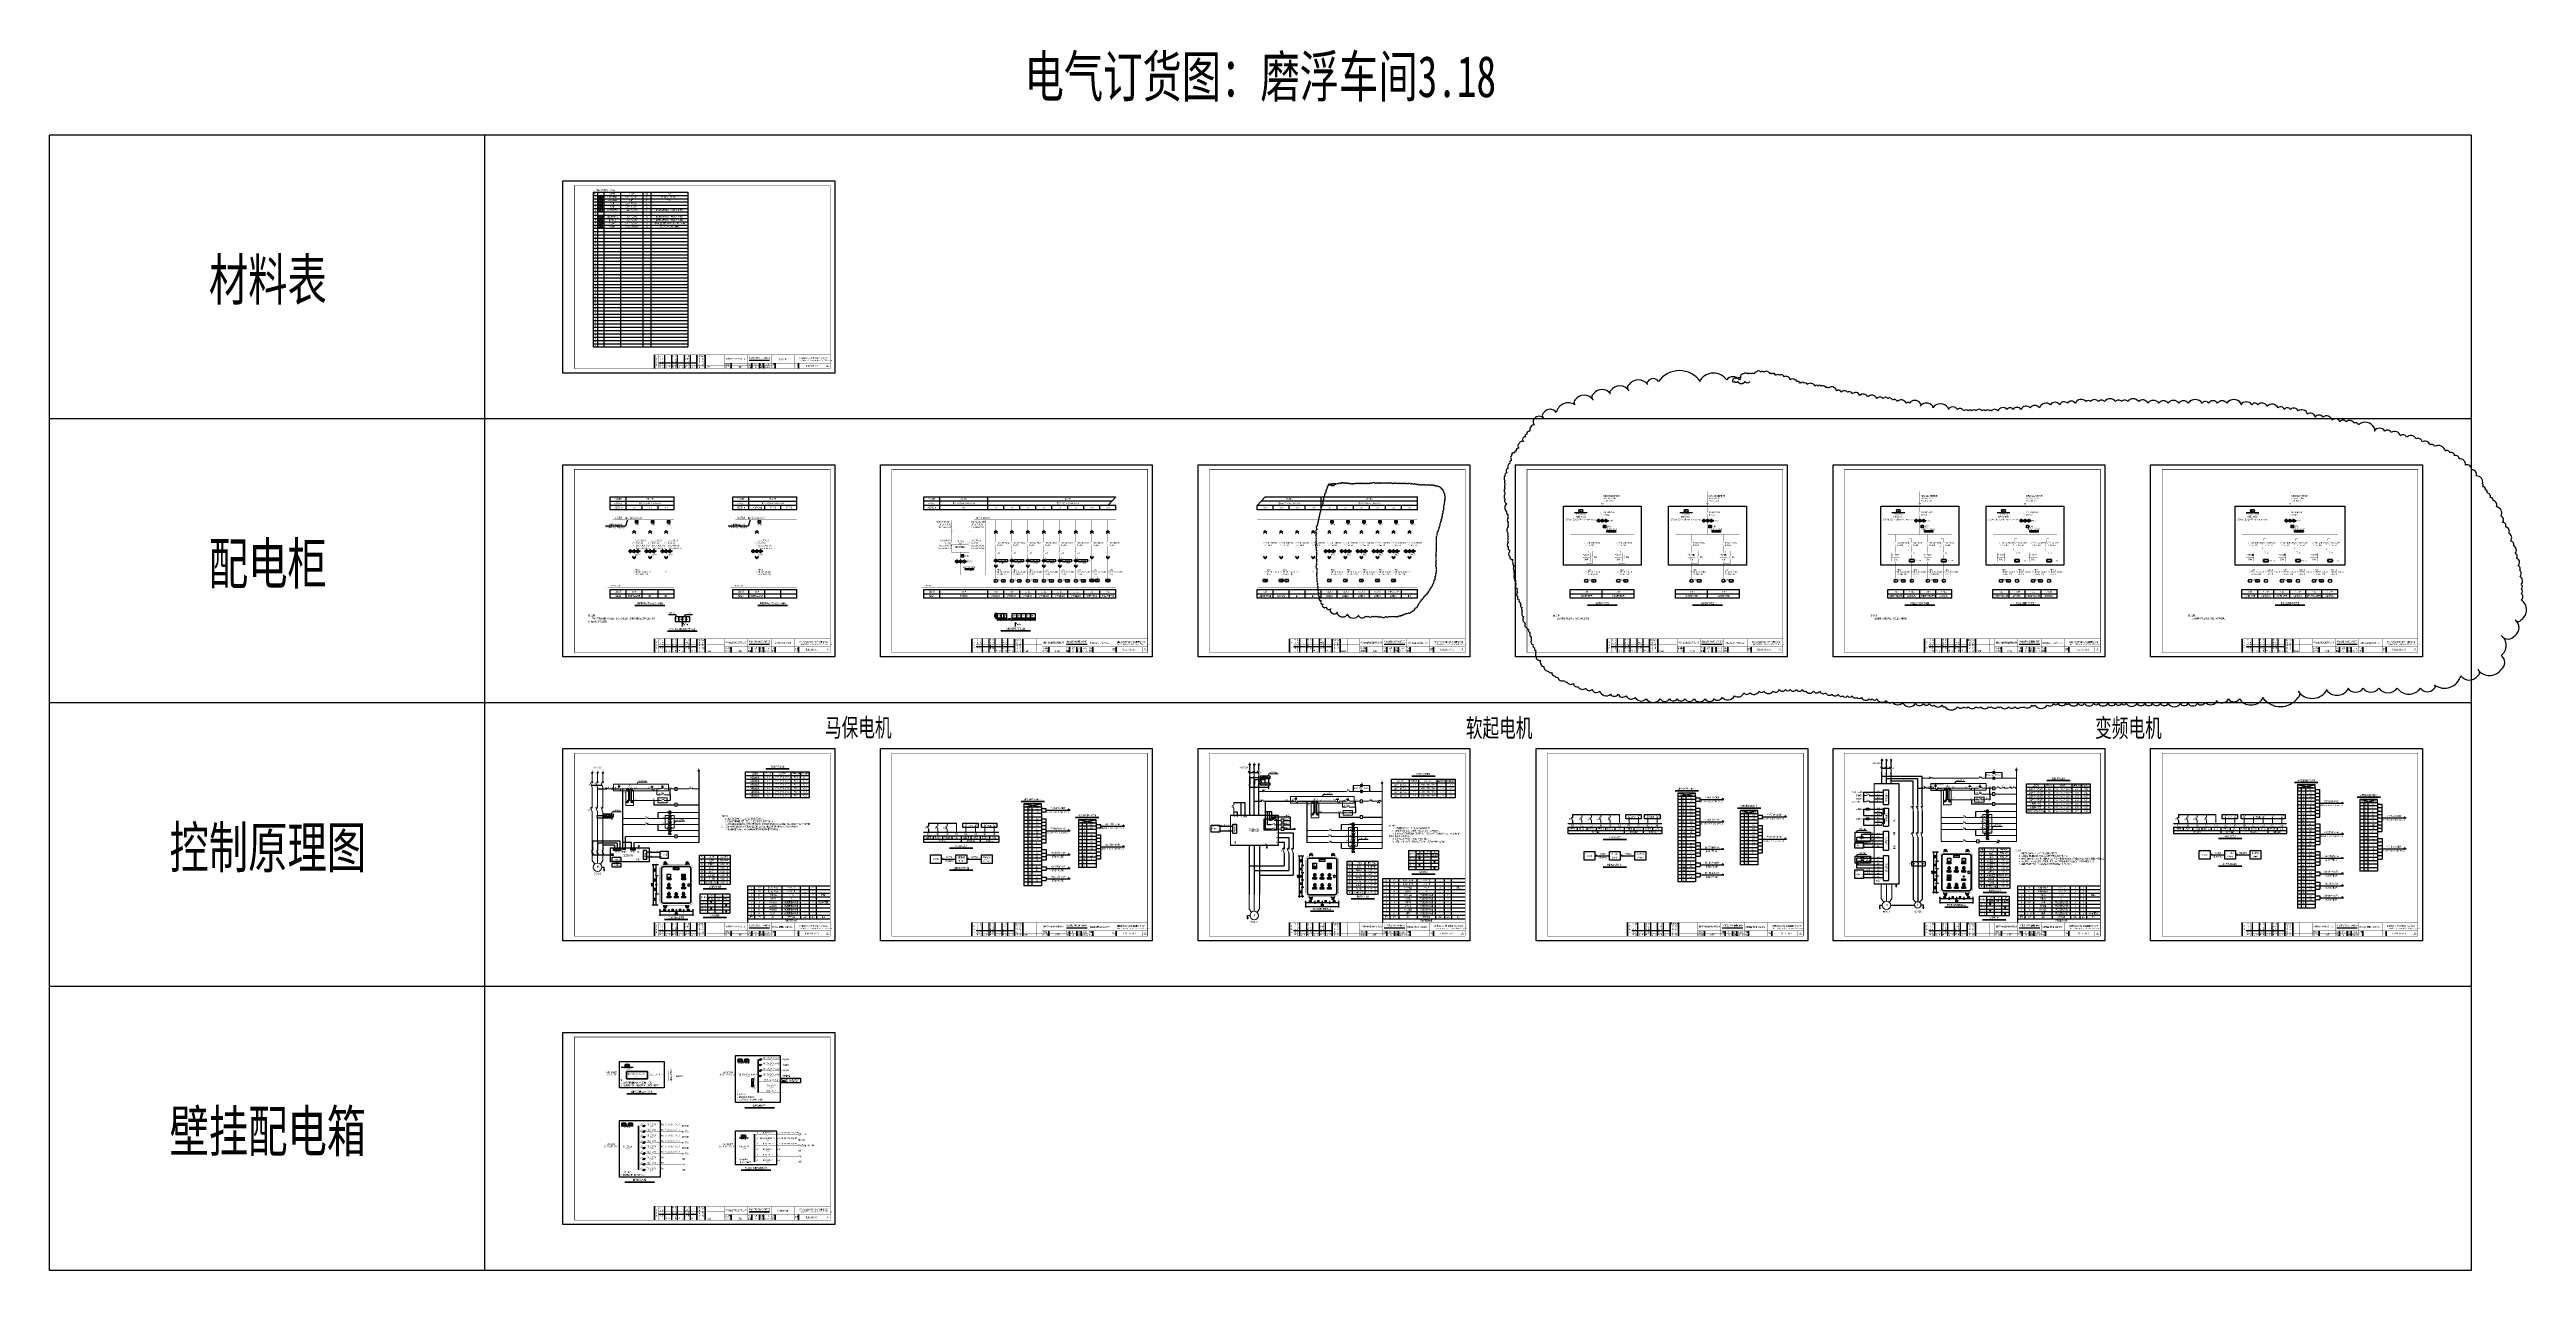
# Model space of a CAD drawing. Header units: millimetres. Extents: x 401220 to 2750366, y -101310 to 943175.
# Drawn here: x 401220 to 942566, y 566022 to 832709 of the extents above; entities that cross this region are included whole.
import ezdxf
from ezdxf.enums import TextEntityAlignment as Align

# ---------------------------------------------------------------- set-up
doc = ezdxf.new("R2010")
doc.units = ezdxf.units.MM
doc.linetypes.add('常规', pattern=[20, 10, 0, 10])
for name, color, linetype in [('1', 7, 'Continuous'), ('4', 1, 'Continuous'), ('BORDER', 7, 'Continuous'), ('D1', 4, 'Continuous'), ('动力平面导线层', 3, '常规'), ('动力平面设备层', 1, 'Continuous'), ('图框', 7, 'Continuous'), ('文字', 7, 'Continuous'), ('标注-照明', 7, 'Continuous'), ('照明平面导线层', 3, 'Continuous'), ('照明平面设备层', 1, 'Continuous'), ('电气-接地设计-接地线', 3, '接地线'), ('电气-照明系统-设备', 7, 'Continuous'), ('表格图框层', 7, 'Continuous'), ('高低压系统', 4, 'Continuous')]:
    doc.layers.add(name, color=color, linetype=linetype)
for name, color, linetype, lineweight in [('1轮廓实线层', 7, 'Continuous', 18), ('_0', 7, 'Continuous', 25), ('BXT', 7, 'Continuous', 0), ('CAXA0', 7, 'Continuous', 70), ('CAXA0层', 7, 'Continuous', 25), ('ELEMENT', 3, 'Continuous', 30), ('MX', 3, 'Continuous', 0), ('SW', 8, 'Continuous', 20), ('TEXT', 4, 'Continuous', 0), ('电辅助1', 7, 'Continuous', 0)]:
    doc.layers.add(name, color=color, linetype=linetype, lineweight=lineweight)
doc.styles.add('BcDimText', font='txt.shx', dxfattribs={"width": 0.667, "height": 250, "bigfont": 'hztxt.shx'})
doc.styles.add('DIM_FONT', font='txt.shx', dxfattribs={"width": 0.7, "bigfont": 'hzdx.shx'})
doc.styles.add('HZ', font='simsun.ttf', dxfattribs={"width": 0.75})
doc.styles.add('IDQSTYLE', font='NSimSun.ttf', dxfattribs={"width": 0.7})
doc.styles.get("Standard").update_dxf_attribs({"font": 'arial.ttf', "bigfont": 'hzdx.shx'})
doc.styles.add('标准', font='NSimSun.ttf', dxfattribs={"width": 0.667})
doc.linetypes.add('接地线', pattern='A,500,[136,EESLTYPE.shx,S=100,R=0,X=0,Y=0],500,-200,60,-200', length=1460)
doc.dimstyles.new('BC_DIMLFAC_Arch_100.0000_1.0000_1.0000_0_MM_0_2.5000', dxfattribs={"dimtxt": 250, "dimasz": 250, "dimexe": 125, "dimexo": 62.5, "dimgap": 62.5, "dimtad": 1, "dimdec": 0, "dimzin": 0, "dimdsep": 46, "dimtxsty": 'BcDimText', "dimblk": 'OBLIQUE', "dimcen": 250, "dimadec": 0, "dimazin": 0, "dimtfac": 1, "dimtdec": 4, "dimtix": 1, "dimtmove": 0, "dimatfit": 3, "dimfxl": 1, "dimtolj": 1, "dimtzin": 0, "dimarcsym": 0})
doc.dimstyles.new('副本 DIM20', dxfattribs={"dimtxt": 300, "dimasz": 2, "dimexe": 250, "dimexo": 300, "dimgap": 150, "dimtad": 1, "dimdec": 0, "dimlfac": 0.05, "dimzin": 0, "dimdsep": 46, "dimtxsty": 'DIM_FONT', "dimblk1": '_DIMX', "dimblk2": '_DIMX', "dimsah": 1, "dimcen": 0, "dimclrd": 3, "dimclre": 3, "dimclrt": 7, "dimadec": 0, "dimazin": 0, "dimtfac": 1, "dimtdec": 0, "dimtix": 1, "dimtmove": 2, "dimatfit": 3, "dimldrblk": '_DIMX', "dimfxl": 250, "dimtolj": 1, "dimtzin": 0, "dimarcsym": 0})

# ---------------------------------------------------------------- blocks, each defined once
blk = doc.blocks.new('PLA1')
at = {"color": 0, "linetype": 'ByBlock', "lineweight": -2}
for p, q in [((-500, 500), (-500, 0)), ((500, 500), (-500, 500)), ((-500, 0), (500, 0)), ((500, 0), (500, 500))]:
    blk.add_line(p, q, dxfattribs=at)
for p in [(-500, 250), (0, 500), (0, 0), (500, 250)]:
    blk.add_point(p, dxfattribs=at)
blk = doc.blocks.new('DYDQ0201')
at = {"color": 0}
for points, const_width in [([(0, 0), (0, -3.8)], 0.3), ([(0, -11.2), (-3.1, -4.1)], 0.5), ([(0.9, -4.6), (-0.9, -2.9)], 0.5), ([(-0.9, -4.6), (0.9, -2.9)], 0.5), ([(0, -11.2), (0, -15)], 0.3)]:
    blk.add_lwpolyline(points, dxfattribs=dict(at, const_width=const_width))
blk = doc.blocks.new('$element$00000532')
for points in [[(0, 0), (0, -0.28)], [(-0.1, -0.28), (0.1, -0.28), (0.1, -0.72), (-0.1, -0.72), (-0.1, -0.28)], [(0, -1), (0, -0.57)]]:
    blk.add_lwpolyline(points)
for points in [[(-0.03, -0.55), (0.03, -0.55), (0, -0.35), (0.03, -0.55)], [(0.03, -0.55), (0, -0.35), (-0.03, -0.55), (0.03, -0.55)], [(0, -0.37), (-0.03, -0.57), (0.03, -0.57), (0, -0.37)]]:
    blk.add_solid(points)
at = {"flags": 9}
blk.add_attdef('S', (0, 0), '', height=0.00000667, dxfattribs=at)
blk = doc.blocks.new('HFH')
at = {"color": 3, "linetype": 'Continuous', "const_width": 17.3}
for points in [[(-2085, -50), (-2085, 50)], [(-1999, -105), (-1999, 105)], [(-1917, -158), (-1917, 158)], [(-1653, 0), (-1917, 0)]]:
    blk.add_lwpolyline(points, dxfattribs=at)
at = {"color": 3}
blk.add_lwpolyline([(-1757, 162), (75, 162), (75, -164), (-1757, -164)], close=True, dxfattribs=at)
at = {"color": 3, "const_width": 13.3}
for points in [[(-717, 0), (-52, 0)], [(-621, 90), (-139, 90)], [(-621, -90), (-621, 90)], [(-139, -90), (-139, 90)], [(-621, -90), (-139, -90)]]:
    blk.add_lwpolyline(points, dxfattribs=at)
at = {"layer": 'ELEMENT', "linetype": 'ByBlock', "xscale": -1200, "yscale": 1200, "zscale": 1200, "rotation": 90}
blk.add_blockref('$element$00000532', (-1791, 0), dxfattribs=at)
blk = doc.blocks.new('LHB1')
at = {"color": 0, "linetype": 'ByBlock', "lineweight": -2}
for points, const_width in [([(4, 0), (0, 0)], 0.4), ([(3.353, -0.647), (4.647, 0.647)], 0.25), ([(4.647, -0.647), (3.353, 0.647)], 0.25), ([(10, 0), (4, -2)], 0.25), ([(10, 0), (13, 0)], 0.4)]:
    blk.add_lwpolyline(points, dxfattribs=dict(at, const_width=const_width))
at = {"color": 0, "linetype": 'ByBlock', "lineweight": -2, "const_width": 0.25}
blk.add_lwpolyline([(7.75, -1, 1), (6.25, -1, 1), (7.75, -1)], format="xyb", dxfattribs=at)
blk = doc.blocks.new('1107AA')
at = {"color": 3, "linetype": 'Continuous'}
for points, const_width in [([(0, -7.5), (-3.8, 0)], 0.3), ([(1.2, 1.2), (-1.2, -1.2)], 0.1), ([(-1.2, 1.2), (1.2, -1.2)], 0.1)]:
    blk.add_lwpolyline(points, dxfattribs=dict(at, const_width=const_width))
blk = doc.blocks.new('*U34')
at = {"layer": '1轮廓实线层'}
for p, q in [((0, 5), (-3.5, 11.1)), ((0, 10), (-0.9, 10.9)), ((0, 10), (-0.9, 9.1)), ((0, 15), (0, 10)), ((0, 10), (0.9, 10.9)), ((0, 10), (0.9, 9.1)), ((0, 5), (0, 0))]:
    blk.add_line(p, q, dxfattribs=at)
blk = doc.blocks.new('SYMB2_M_13')
for p, q in [((0, -1.2), (0, 0)), ((0, -2.5), (-1.3, -3.8)), ((0, -2.5), (1.3, -1.2)), ((0, -3.8), (0, -5))]:
    blk.add_line(p, q)
blk.add_circle((0, -2.5), 1.25)
blk = doc.blocks.new('*U33')
at = {"layer": '1轮廓实线层'}
for p, q in [((0, 5), (-3.5, 11.1)), ((0, 10), (-0.9, 10.9)), ((0, 10), (-0.9, 9.1)), ((0, 15), (0, 10)), ((0, 10), (0.9, 10.9)), ((0, 10), (0.9, 9.1)), ((0, 5), (0, 0))]:
    blk.add_line(p, q, dxfattribs=at)
blk = doc.blocks.new('_Oblique')
at = {"color": 0, "linetype": 'ByBlock', "lineweight": -2}
blk.add_line((-0.5, -0.5), (0.5, 0.5), dxfattribs=at)
blk = doc.blocks.new('*D47')
at = {"layer": '1', "color": 3, "linetype": 'ByBlock', "lineweight": -2, "transparency": 16777216}
for p, q in [((814028, 653762), (813383, 653762)), ((814028, 652162), (813383, 652162)), ((813633, 653762), (813633, 652162))]:
    blk.add_line(p, q, dxfattribs=at)
at = {"layer": 'Defpoints', "color": 0, "linetype": 'ByBlock', "transparency": 16777216}
for p in [(813633, 652162), (814328, 653762), (814328, 652162)]:
    blk.add_point(p, dxfattribs=at)
at = {"layer": '1', "color": 3, "linetype": 'ByBlock', "lineweight": -2, "transparency": 16777216, "xscale": 250, "yscale": 250, "zscale": 250}
for p, rotation in [((813633, 653762), 90), ((813633, 652162), 270)]:
    blk.add_blockref('_Oblique', p, dxfattribs=dict(at, rotation=rotation))
at = {"layer": '1', "color": 7, "linetype": 'ByBlock', "transparency": 16777216, "insert": (813333, 652962), "char_height": 300, "attachment_point": 5, "rotation": 90, "style": 'DIM_FONT'}
blk.add_mtext('\\A1;80', dxfattribs=at)
blk = doc.blocks.new('_DIMX')
blk.add_line((-150, 0), (150, 0))
at = {"const_width": 50}
blk.add_lwpolyline([(-70, -70), (70, 70)], dxfattribs=at)
blk = doc.blocks.new('*D48')
at = {"layer": '1', "color": 3, "linetype": 'ByBlock', "lineweight": -2, "transparency": 16777216}
for p, q in [((813705, 657362), (812719, 657362)), ((812969, 657362), (812969, 648562)), ((813705, 648562), (812719, 648562))]:
    blk.add_line(p, q, dxfattribs=at)
at = {"layer": 'Defpoints', "color": 0, "linetype": 'ByBlock', "transparency": 16777216}
for p in [(814005, 657362), (812969, 648562), (814005, 648562)]:
    blk.add_point(p, dxfattribs=at)
at = {"layer": '1', "color": 3, "linetype": 'ByBlock', "lineweight": -2, "transparency": 16777216, "xscale": 250, "yscale": 250, "zscale": 250}
for p, rotation in [((812969, 657362), 90), ((812969, 648562), 270)]:
    blk.add_blockref('_Oblique', p, dxfattribs=dict(at, rotation=rotation))
at = {"layer": '1', "color": 7, "linetype": 'ByBlock', "transparency": 16777216, "insert": (812669, 652962), "char_height": 300, "attachment_point": 5, "rotation": 90, "style": 'DIM_FONT'}
blk.add_mtext('\\A1;440', dxfattribs=at)
blk = doc.blocks.new('*D49')
at = {"layer": '1', "color": 3, "linetype": 'ByBlock', "lineweight": -2, "transparency": 16777216}
for p, q in [((814028, 657362), (813383, 657362)), ((814028, 655362), (813383, 655362)), ((813633, 657362), (813633, 655362))]:
    blk.add_line(p, q, dxfattribs=at)
at = {"layer": 'Defpoints', "color": 0, "linetype": 'ByBlock', "transparency": 16777216}
for p in [(813633, 655362), (814328, 657362), (814328, 655362)]:
    blk.add_point(p, dxfattribs=at)
at = {"layer": '1', "color": 3, "linetype": 'ByBlock', "lineweight": -2, "transparency": 16777216, "xscale": 250, "yscale": 250, "zscale": 250}
for p, rotation in [((813633, 657362), 90), ((813633, 655362), 270)]:
    blk.add_blockref('_Oblique', p, dxfattribs=dict(at, rotation=rotation))
at = {"layer": '1', "color": 7, "linetype": 'ByBlock', "transparency": 16777216, "insert": (813333, 656362), "char_height": 300, "attachment_point": 5, "rotation": 90, "style": 'DIM_FONT'}
blk.add_mtext('\\A1;100', dxfattribs=at)
blk = doc.blocks.new('*D50')
at = {"layer": '1', "color": 3, "linetype": 'ByBlock', "lineweight": -2, "transparency": 16777216}
for p, q in [((813874, 655362), (813383, 655362)), ((813633, 653762), (813633, 655362)), ((813812, 653762), (813383, 653762))]:
    blk.add_line(p, q, dxfattribs=at)
at = {"layer": 'Defpoints', "color": 0, "linetype": 'ByBlock', "transparency": 16777216}
for p in [(813633, 655362), (814174, 655362), (814112, 653762)]:
    blk.add_point(p, dxfattribs=at)
at = {"layer": '1', "color": 3, "linetype": 'ByBlock', "lineweight": -2, "transparency": 16777216, "xscale": 250, "yscale": 250, "zscale": 250}
for p, rotation in [((813633, 655362), 90), ((813633, 653762), 270)]:
    blk.add_blockref('_Oblique', p, dxfattribs=dict(at, rotation=rotation))
at = {"layer": '1', "color": 7, "linetype": 'ByBlock', "transparency": 16777216, "insert": (813333, 654562), "char_height": 300, "attachment_point": 5, "rotation": 90, "style": 'DIM_FONT'}
blk.add_mtext('\\A1;80', dxfattribs=at)
blk = doc.blocks.new('*D51')
at = {"layer": '1', "color": 3, "linetype": 'ByBlock', "lineweight": -2, "transparency": 16777216}
for p, q in [((817986, 647639), (817986, 646993)), ((817986, 647243), (819587, 647243)), ((819587, 647639), (819587, 646993))]:
    blk.add_line(p, q, dxfattribs=at)
at = {"layer": 'Defpoints', "color": 0, "linetype": 'ByBlock', "transparency": 16777216}
for p in [(817986, 647939), (819587, 647939), (819587, 647243)]:
    blk.add_point(p, dxfattribs=at)
at = {"layer": '1', "color": 3, "linetype": 'ByBlock', "lineweight": -2, "transparency": 16777216, "xscale": 250, "yscale": 250, "zscale": 250, "rotation": 180}
blk.add_blockref('_Oblique', (817986, 647243), dxfattribs=at)
at = {"layer": '1', "color": 3, "linetype": 'ByBlock', "lineweight": -2, "transparency": 16777216, "xscale": 250, "yscale": 250, "zscale": 250}
blk.add_blockref('_Oblique', (819587, 647243), dxfattribs=at)
at = {"layer": '1', "color": 7, "linetype": 'ByBlock', "transparency": 16777216, "insert": (818787, 647543), "char_height": 300, "attachment_point": 5, "style": 'DIM_FONT'}
blk.add_mtext('\\A1;80', dxfattribs=at)
blk = doc.blocks.new('*D52')
at = {"layer": '1', "color": 3, "linetype": 'ByBlock', "lineweight": -2, "transparency": 16777216}
for p, q in [((819587, 647639), (819587, 646993)), ((819587, 647243), (821587, 647243)), ((821587, 647639), (821587, 646993))]:
    blk.add_line(p, q, dxfattribs=at)
at = {"layer": 'Defpoints', "color": 0, "linetype": 'ByBlock', "transparency": 16777216}
for p in [(819587, 647939), (821587, 647939), (821587, 647243)]:
    blk.add_point(p, dxfattribs=at)
at = {"layer": '1', "color": 3, "linetype": 'ByBlock', "lineweight": -2, "transparency": 16777216, "xscale": 250, "yscale": 250, "zscale": 250, "rotation": 180}
blk.add_blockref('_Oblique', (819587, 647243), dxfattribs=at)
at = {"layer": '1', "color": 3, "linetype": 'ByBlock', "lineweight": -2, "transparency": 16777216, "xscale": 250, "yscale": 250, "zscale": 250}
blk.add_blockref('_Oblique', (821587, 647243), dxfattribs=at)
at = {"layer": '1', "color": 7, "linetype": 'ByBlock', "transparency": 16777216, "insert": (820587, 647543), "char_height": 300, "attachment_point": 5, "style": 'DIM_FONT'}
blk.add_mtext('\\A1;100', dxfattribs=at)
blk = doc.blocks.new('*D53')
at = {"layer": '1', "color": 3, "linetype": 'ByBlock', "lineweight": -2, "transparency": 16777216}
for p, q in [((814387, 647639), (814387, 646178)), ((814387, 646428), (821587, 646428)), ((821587, 647639), (821587, 646178))]:
    blk.add_line(p, q, dxfattribs=at)
at = {"layer": 'Defpoints', "color": 0, "linetype": 'ByBlock', "transparency": 16777216}
for p in [(814387, 647939), (821587, 647939), (821587, 646428)]:
    blk.add_point(p, dxfattribs=at)
at = {"layer": '1', "color": 3, "linetype": 'ByBlock', "lineweight": -2, "transparency": 16777216, "xscale": 250, "yscale": 250, "zscale": 250, "rotation": 180}
blk.add_blockref('_Oblique', (814387, 646428), dxfattribs=at)
at = {"layer": '1', "color": 3, "linetype": 'ByBlock', "lineweight": -2, "transparency": 16777216, "xscale": 250, "yscale": 250, "zscale": 250}
blk.add_blockref('_Oblique', (821587, 646428), dxfattribs=at)
at = {"layer": '1', "color": 7, "linetype": 'ByBlock', "transparency": 16777216, "insert": (817987, 646728), "char_height": 300, "attachment_point": 5, "style": 'DIM_FONT'}
blk.add_mtext('\\A1;360', dxfattribs=at)
blk = doc.blocks.new('*D54')
at = {"layer": '1', "color": 3, "linetype": 'ByBlock', "lineweight": -2, "transparency": 16777216}
for p, q in [((814028, 650562), (813383, 650562)), ((813633, 648562), (813633, 650562)), ((814028, 648562), (813383, 648562))]:
    blk.add_line(p, q, dxfattribs=at)
at = {"layer": 'Defpoints', "color": 0, "linetype": 'ByBlock', "transparency": 16777216}
for p in [(813633, 650562), (814328, 650562), (814328, 648562)]:
    blk.add_point(p, dxfattribs=at)
at = {"layer": '1', "color": 3, "linetype": 'ByBlock', "lineweight": -2, "transparency": 16777216, "xscale": 250, "yscale": 250, "zscale": 250}
for p, rotation in [((813633, 650562), 90), ((813633, 648562), 270)]:
    blk.add_blockref('_Oblique', p, dxfattribs=dict(at, rotation=rotation))
at = {"layer": '1', "color": 7, "linetype": 'ByBlock', "transparency": 16777216, "insert": (813333, 649562), "char_height": 300, "attachment_point": 5, "rotation": 90, "style": 'DIM_FONT'}
blk.add_mtext('\\A1;100', dxfattribs=at)
blk = doc.blocks.new('*D55')
at = {"layer": '1', "color": 3, "linetype": 'ByBlock', "lineweight": -2, "transparency": 16777216}
for p, q in [((813812, 652162), (813383, 652162)), ((813874, 650562), (813383, 650562)), ((813633, 652162), (813633, 650562))]:
    blk.add_line(p, q, dxfattribs=at)
at = {"layer": 'Defpoints', "color": 0, "linetype": 'ByBlock', "transparency": 16777216}
for p in [(813633, 650562), (814112, 652162), (814174, 650562)]:
    blk.add_point(p, dxfattribs=at)
at = {"layer": '1', "color": 3, "linetype": 'ByBlock', "lineweight": -2, "transparency": 16777216, "xscale": 250, "yscale": 250, "zscale": 250}
for p, rotation in [((813633, 652162), 90), ((813633, 650562), 270)]:
    blk.add_blockref('_Oblique', p, dxfattribs=dict(at, rotation=rotation))
at = {"layer": '1', "color": 7, "linetype": 'ByBlock', "transparency": 16777216, "insert": (813333, 651362), "char_height": 300, "attachment_point": 5, "rotation": 90, "style": 'DIM_FONT'}
blk.add_mtext('\\A1;80', dxfattribs=at)
blk = doc.blocks.new('*D56')
at = {"layer": '1', "color": 3, "linetype": 'ByBlock', "lineweight": -2, "transparency": 16777216}
for p, q in [((814387, 647355), (814387, 647493)), ((814387, 647243), (816387, 647243)), ((816387, 647355), (816387, 647493))]:
    blk.add_line(p, q, dxfattribs=at)
at = {"layer": 'Defpoints', "color": 0, "linetype": 'ByBlock', "transparency": 16777216}
for p in [(814387, 647055), (816387, 647243), (816387, 647055)]:
    blk.add_point(p, dxfattribs=at)
at = {"layer": '1', "color": 3, "linetype": 'ByBlock', "lineweight": -2, "transparency": 16777216, "xscale": 250, "yscale": 250, "zscale": 250, "rotation": 180}
blk.add_blockref('_Oblique', (814387, 647243), dxfattribs=at)
at = {"layer": '1', "color": 3, "linetype": 'ByBlock', "lineweight": -2, "transparency": 16777216, "xscale": 250, "yscale": 250, "zscale": 250}
blk.add_blockref('_Oblique', (816387, 647243), dxfattribs=at)
at = {"layer": '1', "color": 7, "linetype": 'ByBlock', "transparency": 16777216, "insert": (815387, 647543), "char_height": 300, "attachment_point": 5, "style": 'DIM_FONT'}
blk.add_mtext('\\A1;100', dxfattribs=at)
blk = doc.blocks.new('*D57')
at = {"layer": '1', "color": 3, "linetype": 'ByBlock', "lineweight": -2, "transparency": 16777216}
for p, q in [((816384, 647639), (816384, 646993)), ((816384, 647243), (817986, 647243)), ((817986, 647639), (817986, 646993))]:
    blk.add_line(p, q, dxfattribs=at)
at = {"layer": 'Defpoints', "color": 0, "linetype": 'ByBlock', "transparency": 16777216}
for p in [(816384, 647939), (817986, 647939), (817986, 647243)]:
    blk.add_point(p, dxfattribs=at)
at = {"layer": '1', "color": 3, "linetype": 'ByBlock', "lineweight": -2, "transparency": 16777216, "xscale": 250, "yscale": 250, "zscale": 250, "rotation": 180}
blk.add_blockref('_Oblique', (816384, 647243), dxfattribs=at)
at = {"layer": '1', "color": 3, "linetype": 'ByBlock', "lineweight": -2, "transparency": 16777216, "xscale": 250, "yscale": 250, "zscale": 250}
blk.add_blockref('_Oblique', (817986, 647243), dxfattribs=at)
at = {"layer": '1', "color": 7, "linetype": 'ByBlock', "transparency": 16777216, "insert": (817185, 647543), "char_height": 300, "attachment_point": 5, "style": 'DIM_FONT'}
blk.add_mtext('\\A1;80', dxfattribs=at)
blk = doc.blocks.new('3')
at = {"layer": 'TEXT', "color": 7, "lineweight": 25, "style": 'HZ', "width": 0.75}
for s, height, p in [('铜陵有色设计研究院有限责任公司', 400, (221501, 249018)), ('Tongling Nonferrous Design and Research Institute Co.,Ltd.', 200, (221613, 248659))]:
    blk.add_text(s, height=height, dxfattribs=at).set_placement(p)
blk = doc.blocks.new('铜陵有色图签02')
at = {"layer": '图框', "linetype": 'Continuous', "lineweight": 50}
for p, q in [((-38401, 3003), (-38401, 1)), ((-29100, 3001), (-29100, 0))]:
    blk.add_line(p, q, dxfattribs=at)
at = {"layer": '图框', "color": 7, "linetype": 'Continuous', "lineweight": 25}
for p, q in [((-29100, 1201), (-37501, 1201)), ((-36201, 3010), (-36201, 9)), ((-34701, 3010), (-34701, 9)), ((-33401, 3017), (-33401, 16)), ((-31901, 3017), (-31901, 16)), ((-30601, 3017), (-30601, 16))]:
    blk.add_line(p, q, dxfattribs=at)
at = {"layer": '图框', "color": 7, "linetype": 'Continuous', "lineweight": 35}
for p, q in [((-27300, 3001), (-27300, 1)), ((-21600, 1197), (-21600, -3)), ((-17100, 1200), (-17100, 0)), ((-15450, 0), (-15450, 1200)), ((-14550, 1200), (-14550, 0)), ((-12000, 1201), (-12000, 1)), ((-6900, 1202), (-6900, 2))]:
    blk.add_line(p, q, dxfattribs=at)
at = {"layer": '图框', "lineweight": 25}
blk.add_line((-17723, 1830), (-13223, 1830), dxfattribs=at)
at = {"layer": '图框', "lineweight": 70, "const_width": 70}
blk.add_lwpolyline([(-17980, 3001), (0, 3001), (-38401, 3001)], dxfattribs=at)
at = {"layer": '图框', "linetype": 'Continuous', "lineweight": 70, "const_width": 70}
blk.add_lwpolyline([(-38401, 1), (0, 0)], dxfattribs=at)
at = {"layer": '图框', "color": 7, "linetype": 'Continuous', "lineweight": 25, "const_width": 25}
for points in [[(-37501, 3000), (-37501, 0)], [(-23100, 2401), (-37501, 2401)], [(-23100, 1801), (-37501, 1801)], [(-12900, 600), (-18000, 600), (-37501, 600)], [(-23100, 1201), (-29100, 1201)], [(-25800, 3001), (-25800, 1)], [(-24300, 3001), (-24300, 1)], [(-602, 943), (-932, 371), (-272, 371), (-602, 943)]]:
    blk.add_lwpolyline(points, dxfattribs=at)
at = {"layer": '图框', "linetype": 'Continuous', "lineweight": 50, "const_width": 50}
for points in [[(-23100, 3001), (-23100, 1)], [(-18000, 3000), (-18000, 0)]]:
    blk.add_lwpolyline(points, dxfattribs=at)
at = {"layer": '图框', "lineweight": 50, "const_width": 50}
for points in [[(-23100, 1200), (0, 1200)], [(-12900, 3001), (-12900, 1)], [(-7800, 3001), (-7800, 1)], [(0, 3000), (0, 0)]]:
    blk.add_lwpolyline(points, dxfattribs=at)
at = {"layer": '图框', "lineweight": 25, "const_width": 35}
blk.add_lwpolyline([(-17723, 1930), (-13223, 1930)], dxfattribs=at)
at = {"layer": '图框', "color": 7, "linetype": 'Continuous', "lineweight": 35, "const_width": 25}
blk.add_lwpolyline([(-1200, 1201), (-1200, 0)], dxfattribs=at)
at = {"layer": '图框', "lineweight": 25}
blk.add_blockref('3', (-228268, -246986), dxfattribs=at)
at = {"layer": 'TEXT', "color": 7, "lineweight": 25, "style": '标准', "width": 0.667}
for s, height, p in [('栏', 300, (-37942, 754)), ('签', 300, (-37942, 1404)), ('会', 300, (-37942, 2054)), ('采  矿', 300, (-36862, 754)), ('冶  炼', 300, (-36862, 1955)), ('总  图', 300, (-36862, 2555)), ('选  矿', 300, (-36862, 1355)), ('专  业', 300, (-36862, 170)), ('签  字', 300, (-35449, 170)), ('机  械', 300, (-34062, 761)), ('建  筑', 300, (-34062, 2562)), ('化  工', 300, (-34062, 1962)), ('专  业', 300, (-34062, 177)), ('暖  通', 300, (-34062, 1362)), ('签  字', 300, (-32649, 177)), ('给排水', 300, (-31262, 1962)), ('热  工', 300, (-31262, 2562)), ('专  业', 300, (-31262, 177)), ('电  气', 300, (-31262, 761)), ('自  控', 300, (-31262, 1362)), ('签  字', 300, (-29849, 177)), ('项目负责人', 350, (-28197, 2541)), ('校  对', 350, (-28197, 741)), ('设  计', 350, (-28197, 139)), ('审  定', 350, (-28197, 1941)), ('审  核', 350, (-28197, 1341)), ('项目编号', 350, (-22343, 730)), ('设计阶段', 350, (-22343, 130)), ('专业', 350, (-17559, 730)), ('图幅', 350, (-17559, 130)), ('比例', 350, (-15009, 730)), ('日期', 350, (-15009, 130)), ('所属', 350, (-12438, 730)), ('图号', 350, (-12438, 130)), ('图号', 350, (-7339, 495))]:
    blk.add_text(s, height=height, dxfattribs=at).set_placement(p, align=Align.CENTER)
blk = doc.blocks.new('$element$00000390')
at = {"const_width": 0.0233}
for points in [[(0, 0), (0, -0.38)], [(-0.25, -0.38), (0.25, -0.38)], [(-0.19, -0.5), (0.19, -0.5)], [(-0.06, -0.63), (0.06, -0.63)]]:
    blk.add_lwpolyline(points, dxfattribs=at)
at = {"flags": 9}
blk.add_attdef('S', (0, 0), '', height=0.00000667, dxfattribs=at)
blk = doc.blocks.new('KK')
at = {"layer": 'MX', "color": 3, "linetype": '常规', "lineweight": 25}
for p, q in [((-498, -143), (-378, 128)), ((-384, -143), (-264, 128)), ((313, -143), (432, 128)), ((426, -143), (546, 128)), ((1123, -143), (1243, 128)), ((1236, -143), (1356, 128)), ((-540, -8), (-270, -8)), ((270, -8), (540, -8)), ((1080, -8), (1351, -8))]:
    blk.add_line(p, q, dxfattribs=at)
for centre in [(-810, -8), (0, -8), (810, -8)]:
    blk.add_circle(centre, 270, dxfattribs=at)
at = {"layer": '动力平面导线层', "lineweight": -3, "ltscale": 100}
for p, q in [((-810, 417), (-810, -417)), ((0, 417), (0, -417)), ((810, 417), (810, -417))]:
    blk.add_line(p, q, dxfattribs=at)
blk = doc.blocks.new('0208D')
at = {"color": 3, "linetype": 'Continuous', "const_width": 0.3}
blk.add_lwpolyline([(0, -7.5), (0, 0)], dxfattribs=at)
blk.add_lwpolyline([(0, -7.5), (2.5, -2.5), (-2.5, -2.5)], close=True, dxfattribs=at)
blk = doc.blocks.new('HG')
at = {"layer": 'CAXA0', "color": 3, "linetype": 'Continuous', "lineweight": 0}
for p, q in [((0, 0), (-360, -360)), ((0, 0), (360, -360)), ((0, -250), (-360, -610)), ((0, -250), (360, -610))]:
    blk.add_line(p, q, dxfattribs=at)
blk = doc.blocks.new('GGF')
at = {"layer": '照明平面导线层', "color": 3, "linetype": '常规', "lineweight": 25, "ltscale": 2, "const_width": 30}
for points in [[(0, 0), (0, -365)], [(0, -1065), (-261, -402)], [(0, -365), (0, -544)], [(0, -1065), (0, -1429)]]:
    blk.add_lwpolyline(points, dxfattribs=at)
blk.add_lwpolyline([(0, -544, -1.1220072), (0, -365, -1.343832)], format="xyb", dxfattribs=at)
blk = doc.blocks.new('GHF')
at = {"layer": 'MX', "color": 3, "linetype": '常规', "lineweight": 25}
for p, q in [((270, 0), (540, 0)), ((313, -135), (432, 135)), ((426, -135), (546, 135))]:
    blk.add_line(p, q, dxfattribs=at)
blk.add_circle((0, 0), 270, dxfattribs=at)
at = {"layer": '动力平面导线层', "lineweight": -3, "ltscale": 100}
blk.add_line((0, 425), (0, -409), dxfattribs=at)
blk = doc.blocks.new('*U35')
at = {"layer": '1轮廓实线层'}
for p, q in [((0, 5), (-3.5, 11.1)), ((0, 10), (-0.9, 10.9)), ((0, 10), (-0.9, 9.1)), ((0, 15), (0, 10)), ((0, 10), (0.9, 10.9)), ((0, 10), (0.9, 9.1)), ((0, 5), (0, 0))]:
    blk.add_line(p, q, dxfattribs=at)
blk = doc.blocks.new('*D58')
at = {"layer": '1', "color": 3, "linetype": 'ByBlock', "lineweight": -2, "transparency": 16777216}
for p, q in [((533905, 654633), (532919, 654633)), ((533169, 654633), (533169, 645833)), ((533905, 645833), (532919, 645833))]:
    blk.add_line(p, q, dxfattribs=at)
at = {"layer": 'Defpoints', "color": 0, "linetype": 'ByBlock', "transparency": 16777216}
for p in [(534205, 654633), (533169, 645833), (534205, 645833)]:
    blk.add_point(p, dxfattribs=at)
at = {"layer": '1', "color": 3, "linetype": 'ByBlock', "lineweight": -2, "transparency": 16777216, "xscale": 250, "yscale": 250, "zscale": 250}
for p, rotation in [((533169, 654633), 90), ((533169, 645833), 270)]:
    blk.add_blockref('_Oblique', p, dxfattribs=dict(at, rotation=rotation))
at = {"layer": '1', "color": 7, "linetype": 'ByBlock', "transparency": 16777216, "insert": (532869, 650233), "char_height": 300, "attachment_point": 5, "rotation": 90, "style": 'DIM_FONT'}
blk.add_mtext('\\A1;440', dxfattribs=at)
blk = doc.blocks.new('*D59')
at = {"layer": '1', "color": 3, "linetype": 'ByBlock', "lineweight": -2, "transparency": 16777216}
for p, q in [((534287, 648233), (533583, 648233)), ((534228, 645833), (533583, 645833)), ((533833, 645833), (533833, 648233))]:
    blk.add_line(p, q, dxfattribs=at)
at = {"layer": 'Defpoints', "color": 0, "linetype": 'ByBlock', "transparency": 16777216}
for p in [(533833, 648233), (534528, 645833), (534587, 648233)]:
    blk.add_point(p, dxfattribs=at)
at = {"layer": '1', "color": 3, "linetype": 'ByBlock', "lineweight": -2, "transparency": 16777216, "xscale": 250, "yscale": 250, "zscale": 250}
for p, rotation in [((533833, 648233), 90), ((533833, 645833), 270)]:
    blk.add_blockref('_Oblique', p, dxfattribs=dict(at, rotation=rotation))
at = {"layer": '1', "color": 7, "linetype": 'ByBlock', "transparency": 16777216, "insert": (533533, 647033), "char_height": 300, "attachment_point": 5, "rotation": 90, "style": 'DIM_FONT'}
blk.add_mtext('\\A1;120', dxfattribs=at)
blk = doc.blocks.new('*D60')
at = {"layer": '1', "color": 3, "linetype": 'ByBlock', "lineweight": -2, "transparency": 16777216}
for p, q in [((534011, 650233), (533583, 650233)), ((533833, 650233), (533833, 648233)), ((534073, 648233), (533583, 648233))]:
    blk.add_line(p, q, dxfattribs=at)
at = {"layer": 'Defpoints', "color": 0, "linetype": 'ByBlock', "transparency": 16777216}
for p in [(534311, 650233), (533833, 648233), (534373, 648233)]:
    blk.add_point(p, dxfattribs=at)
at = {"layer": '1', "color": 3, "linetype": 'ByBlock', "lineweight": -2, "transparency": 16777216, "xscale": 250, "yscale": 250, "zscale": 250}
for p, rotation in [((533833, 650233), 90), ((533833, 648233), 270)]:
    blk.add_blockref('_Oblique', p, dxfattribs=dict(at, rotation=rotation))
at = {"layer": '1', "color": 7, "linetype": 'ByBlock', "transparency": 16777216, "insert": (533533, 649233), "char_height": 300, "attachment_point": 5, "rotation": 90, "style": 'DIM_FONT'}
blk.add_mtext('\\A1;100', dxfattribs=at)
blk = doc.blocks.new('*D61')
at = {"layer": '1', "color": 3, "linetype": 'ByBlock', "lineweight": -2, "transparency": 16777216}
for p, q in [((534011, 652233), (533583, 652233)), ((534073, 650233), (533583, 650233)), ((533833, 652233), (533833, 650233))]:
    blk.add_line(p, q, dxfattribs=at)
at = {"layer": 'Defpoints', "color": 0, "linetype": 'ByBlock', "transparency": 16777216}
for p in [(533833, 650233), (534311, 652233), (534373, 650233)]:
    blk.add_point(p, dxfattribs=at)
at = {"layer": '1', "color": 3, "linetype": 'ByBlock', "lineweight": -2, "transparency": 16777216, "xscale": 250, "yscale": 250, "zscale": 250}
for p, rotation in [((533833, 652233), 90), ((533833, 650233), 270)]:
    blk.add_blockref('_Oblique', p, dxfattribs=dict(at, rotation=rotation))
at = {"layer": '1', "color": 7, "linetype": 'ByBlock', "transparency": 16777216, "insert": (533533, 651233), "char_height": 300, "attachment_point": 5, "rotation": 90, "style": 'DIM_FONT'}
blk.add_mtext('\\A1;100', dxfattribs=at)
blk = doc.blocks.new('*D62')
at = {"layer": '1', "color": 3, "linetype": 'ByBlock', "lineweight": -2, "transparency": 16777216}
for p, q in [((534287, 654633), (533583, 654633)), ((534228, 652233), (533583, 652233)), ((533833, 652233), (533833, 654633))]:
    blk.add_line(p, q, dxfattribs=at)
at = {"layer": 'Defpoints', "color": 0, "linetype": 'ByBlock', "transparency": 16777216}
for p in [(533833, 654633), (534528, 652233), (534587, 654633)]:
    blk.add_point(p, dxfattribs=at)
at = {"layer": '1', "color": 3, "linetype": 'ByBlock', "lineweight": -2, "transparency": 16777216, "xscale": 250, "yscale": 250, "zscale": 250}
for p, rotation in [((533833, 654633), 90), ((533833, 652233), 270)]:
    blk.add_blockref('_Oblique', p, dxfattribs=dict(at, rotation=rotation))
at = {"layer": '1', "color": 7, "linetype": 'ByBlock', "transparency": 16777216, "insert": (533533, 653433), "char_height": 300, "attachment_point": 5, "rotation": 90, "style": 'DIM_FONT'}
blk.add_mtext('\\A1;120', dxfattribs=at)
blk = doc.blocks.new('*D63')
at = {"layer": '1', "color": 3, "linetype": 'ByBlock', "lineweight": -2, "transparency": 16777216}
for p, q in [((538186, 644910), (538186, 644264)), ((538186, 644514), (539787, 644514)), ((539787, 644910), (539787, 644264))]:
    blk.add_line(p, q, dxfattribs=at)
at = {"layer": 'Defpoints', "color": 0, "linetype": 'ByBlock', "transparency": 16777216}
for p in [(538186, 645210), (539787, 645210), (539787, 644514)]:
    blk.add_point(p, dxfattribs=at)
at = {"layer": '1', "color": 3, "linetype": 'ByBlock', "lineweight": -2, "transparency": 16777216, "xscale": 250, "yscale": 250, "zscale": 250, "rotation": 180}
blk.add_blockref('_Oblique', (538186, 644514), dxfattribs=at)
at = {"layer": '1', "color": 3, "linetype": 'ByBlock', "lineweight": -2, "transparency": 16777216, "xscale": 250, "yscale": 250, "zscale": 250}
blk.add_blockref('_Oblique', (539787, 644514), dxfattribs=at)
at = {"layer": '1', "color": 7, "linetype": 'ByBlock', "transparency": 16777216, "insert": (538986, 644814), "char_height": 300, "attachment_point": 5, "style": 'DIM_FONT'}
blk.add_mtext('\\A1;80', dxfattribs=at)
blk = doc.blocks.new('*D64')
at = {"layer": '1', "color": 3, "linetype": 'ByBlock', "lineweight": -2, "transparency": 16777216}
for p, q in [((539787, 644910), (539787, 644264)), ((539787, 644514), (541787, 644514)), ((541787, 644910), (541787, 644264))]:
    blk.add_line(p, q, dxfattribs=at)
at = {"layer": 'Defpoints', "color": 0, "linetype": 'ByBlock', "transparency": 16777216}
for p in [(539787, 645210), (541787, 645210), (541787, 644514)]:
    blk.add_point(p, dxfattribs=at)
at = {"layer": '1', "color": 3, "linetype": 'ByBlock', "lineweight": -2, "transparency": 16777216, "xscale": 250, "yscale": 250, "zscale": 250, "rotation": 180}
blk.add_blockref('_Oblique', (539787, 644514), dxfattribs=at)
at = {"layer": '1', "color": 3, "linetype": 'ByBlock', "lineweight": -2, "transparency": 16777216, "xscale": 250, "yscale": 250, "zscale": 250}
blk.add_blockref('_Oblique', (541787, 644514), dxfattribs=at)
at = {"layer": '1', "color": 7, "linetype": 'ByBlock', "transparency": 16777216, "insert": (540787, 644814), "char_height": 300, "attachment_point": 5, "style": 'DIM_FONT'}
blk.add_mtext('\\A1;100', dxfattribs=at)
blk = doc.blocks.new('*D65')
at = {"layer": '1', "color": 3, "linetype": 'ByBlock', "lineweight": -2, "transparency": 16777216}
for p, q in [((534587, 644910), (534587, 643449)), ((541787, 644910), (541787, 643449)), ((534587, 643699), (541787, 643699))]:
    blk.add_line(p, q, dxfattribs=at)
at = {"layer": 'Defpoints', "color": 0, "linetype": 'ByBlock', "transparency": 16777216}
for p in [(534587, 645210), (541787, 645210), (541787, 643699)]:
    blk.add_point(p, dxfattribs=at)
at = {"layer": '1', "color": 3, "linetype": 'ByBlock', "lineweight": -2, "transparency": 16777216, "xscale": 250, "yscale": 250, "zscale": 250, "rotation": 180}
blk.add_blockref('_Oblique', (534587, 643699), dxfattribs=at)
at = {"layer": '1', "color": 3, "linetype": 'ByBlock', "lineweight": -2, "transparency": 16777216, "xscale": 250, "yscale": 250, "zscale": 250}
blk.add_blockref('_Oblique', (541787, 643699), dxfattribs=at)
at = {"layer": '1', "color": 7, "linetype": 'ByBlock', "transparency": 16777216, "insert": (538187, 643999), "char_height": 300, "attachment_point": 5, "style": 'DIM_FONT'}
blk.add_mtext('\\A1;360', dxfattribs=at)
blk = doc.blocks.new('*D66')
at = {"layer": '1', "color": 3, "linetype": 'ByBlock', "lineweight": -2, "transparency": 16777216}
for p, q in [((534587, 644626), (534587, 644764)), ((534587, 644514), (536587, 644514)), ((536587, 644626), (536587, 644764))]:
    blk.add_line(p, q, dxfattribs=at)
at = {"layer": 'Defpoints', "color": 0, "linetype": 'ByBlock', "transparency": 16777216}
for p in [(534587, 644326), (536587, 644514), (536587, 644326)]:
    blk.add_point(p, dxfattribs=at)
at = {"layer": '1', "color": 3, "linetype": 'ByBlock', "lineweight": -2, "transparency": 16777216, "xscale": 250, "yscale": 250, "zscale": 250, "rotation": 180}
blk.add_blockref('_Oblique', (534587, 644514), dxfattribs=at)
at = {"layer": '1', "color": 3, "linetype": 'ByBlock', "lineweight": -2, "transparency": 16777216, "xscale": 250, "yscale": 250, "zscale": 250}
blk.add_blockref('_Oblique', (536587, 644514), dxfattribs=at)
at = {"layer": '1', "color": 7, "linetype": 'ByBlock', "transparency": 16777216, "insert": (535587, 644814), "char_height": 300, "attachment_point": 5, "style": 'DIM_FONT'}
blk.add_mtext('\\A1;100', dxfattribs=at)
blk = doc.blocks.new('*D67')
at = {"layer": '1', "color": 3, "linetype": 'ByBlock', "lineweight": -2, "transparency": 16777216}
for p, q in [((536584, 644910), (536584, 644264)), ((536584, 644514), (538186, 644514)), ((538186, 644910), (538186, 644264))]:
    blk.add_line(p, q, dxfattribs=at)
at = {"layer": 'Defpoints', "color": 0, "linetype": 'ByBlock', "transparency": 16777216}
for p in [(536584, 645210), (538186, 645210), (538186, 644514)]:
    blk.add_point(p, dxfattribs=at)
at = {"layer": '1', "color": 3, "linetype": 'ByBlock', "lineweight": -2, "transparency": 16777216, "xscale": 250, "yscale": 250, "zscale": 250, "rotation": 180}
blk.add_blockref('_Oblique', (536584, 644514), dxfattribs=at)
at = {"layer": '1', "color": 3, "linetype": 'ByBlock', "lineweight": -2, "transparency": 16777216, "xscale": 250, "yscale": 250, "zscale": 250}
blk.add_blockref('_Oblique', (538186, 644514), dxfattribs=at)
at = {"layer": '1', "color": 7, "linetype": 'ByBlock', "transparency": 16777216, "insert": (537385, 644814), "char_height": 300, "attachment_point": 5, "style": 'DIM_FONT'}
blk.add_mtext('\\A1;80', dxfattribs=at)
blk = doc.blocks.new('JJH')
at = {"color": 3, "linetype": '常规', "lineweight": 35}
for p, q in [((-500, -500), (-500, 0)), ((500, 0), (-500, 0)), ((500, -500), (500, 0)), ((-500, -500), (500, -500))]:
    blk.add_line(p, q, dxfattribs=at)
at = {"color": 3, "linetype": '常规', "lineweight": 35, "const_width": 30}
blk.add_lwpolyline([(0, 100), (0, -125), (-250, -125), (-250, -375), (0, -375), (0, -600)], dxfattribs=at)
blk = doc.blocks.new('*U36')
at = {"layer": '1轮廓实线层'}
for p, q in [((0, 5), (-3.5, 11.1)), ((0, 10), (-0.9, 10.9)), ((0, 10), (-0.9, 9.1)), ((0, 15), (0, 10)), ((0, 10), (0.9, 10.9)), ((0, 10), (0.9, 9.1)), ((0, 5), (0, 0))]:
    blk.add_line(p, q, dxfattribs=at)
blk = doc.blocks.new('*D68')
at = {"layer": '1', "color": 3, "linetype": 'ByBlock', "lineweight": -2, "transparency": 16777216}
for p, q in [((675380, 652888), (674735, 652888)), ((675380, 651288), (674735, 651288)), ((674985, 652888), (674985, 651288))]:
    blk.add_line(p, q, dxfattribs=at)
at = {"layer": 'Defpoints', "color": 0, "linetype": 'ByBlock', "transparency": 16777216}
for p in [(674985, 651288), (675680, 652888), (675680, 651288)]:
    blk.add_point(p, dxfattribs=at)
at = {"layer": '1', "color": 3, "linetype": 'ByBlock', "lineweight": -2, "transparency": 16777216, "xscale": 250, "yscale": 250, "zscale": 250}
for p, rotation in [((674985, 652888), 90), ((674985, 651288), 270)]:
    blk.add_blockref('_Oblique', p, dxfattribs=dict(at, rotation=rotation))
at = {"layer": '1', "color": 7, "linetype": 'ByBlock', "transparency": 16777216, "insert": (674685, 652088), "char_height": 300, "attachment_point": 5, "rotation": 90, "style": 'DIM_FONT'}
blk.add_mtext('\\A1;80', dxfattribs=at)
blk = doc.blocks.new('*D69')
at = {"layer": '1', "color": 3, "linetype": 'ByBlock', "lineweight": -2, "transparency": 16777216}
for p, q in [((675080, 656488), (674094, 656488)), ((674344, 656488), (674344, 647688)), ((675080, 647688), (674094, 647688))]:
    blk.add_line(p, q, dxfattribs=at)
at = {"layer": 'Defpoints', "color": 0, "linetype": 'ByBlock', "transparency": 16777216}
for p in [(675380, 656488), (674344, 647688), (675380, 647688)]:
    blk.add_point(p, dxfattribs=at)
at = {"layer": '1', "color": 3, "linetype": 'ByBlock', "lineweight": -2, "transparency": 16777216, "xscale": 250, "yscale": 250, "zscale": 250}
for p, rotation in [((674344, 656488), 90), ((674344, 647688), 270)]:
    blk.add_blockref('_Oblique', p, dxfattribs=dict(at, rotation=rotation))
at = {"layer": '1', "color": 7, "linetype": 'ByBlock', "transparency": 16777216, "insert": (674044, 652088), "char_height": 300, "attachment_point": 5, "rotation": 90, "style": 'DIM_FONT'}
blk.add_mtext('\\A1;440', dxfattribs=at)
blk = doc.blocks.new('*D70')
at = {"layer": '1', "color": 3, "linetype": 'ByBlock', "lineweight": -2, "transparency": 16777216}
for p, q in [((675380, 656488), (674735, 656488)), ((674985, 656488), (674985, 654488)), ((675380, 654488), (674735, 654488))]:
    blk.add_line(p, q, dxfattribs=at)
at = {"layer": 'Defpoints', "color": 0, "linetype": 'ByBlock', "transparency": 16777216}
for p in [(675680, 656488), (674985, 654488), (675680, 654488)]:
    blk.add_point(p, dxfattribs=at)
at = {"layer": '1', "color": 3, "linetype": 'ByBlock', "lineweight": -2, "transparency": 16777216, "xscale": 250, "yscale": 250, "zscale": 250}
for p, rotation in [((674985, 656488), 90), ((674985, 654488), 270)]:
    blk.add_blockref('_Oblique', p, dxfattribs=dict(at, rotation=rotation))
at = {"layer": '1', "color": 7, "linetype": 'ByBlock', "transparency": 16777216, "insert": (674685, 655488), "char_height": 300, "attachment_point": 5, "rotation": 90, "style": 'DIM_FONT'}
blk.add_mtext('\\A1;100', dxfattribs=at)
blk = doc.blocks.new('*D71')
at = {"layer": '1', "color": 3, "linetype": 'ByBlock', "lineweight": -2, "transparency": 16777216}
for p, q in [((675225, 654488), (674735, 654488)), ((675163, 652888), (674735, 652888)), ((674985, 652888), (674985, 654488))]:
    blk.add_line(p, q, dxfattribs=at)
at = {"layer": 'Defpoints', "color": 0, "linetype": 'ByBlock', "transparency": 16777216}
for p in [(674985, 654488), (675463, 652888), (675525, 654488)]:
    blk.add_point(p, dxfattribs=at)
at = {"layer": '1', "color": 3, "linetype": 'ByBlock', "lineweight": -2, "transparency": 16777216, "xscale": 250, "yscale": 250, "zscale": 250}
for p, rotation in [((674985, 654488), 90), ((674985, 652888), 270)]:
    blk.add_blockref('_Oblique', p, dxfattribs=dict(at, rotation=rotation))
at = {"layer": '1', "color": 7, "linetype": 'ByBlock', "transparency": 16777216, "insert": (674685, 653688), "char_height": 300, "attachment_point": 5, "rotation": 90, "style": 'DIM_FONT'}
blk.add_mtext('\\A1;80', dxfattribs=at)
blk = doc.blocks.new('*D72')
at = {"layer": '1', "color": 3, "linetype": 'ByBlock', "lineweight": -2, "transparency": 16777216}
for p, q in [((679338, 646765), (679338, 646119)), ((679338, 646369), (680939, 646369)), ((680939, 646765), (680939, 646119))]:
    blk.add_line(p, q, dxfattribs=at)
at = {"layer": 'Defpoints', "color": 0, "linetype": 'ByBlock', "transparency": 16777216}
for p in [(679338, 647065), (680939, 647065), (680939, 646369)]:
    blk.add_point(p, dxfattribs=at)
at = {"layer": '1', "color": 3, "linetype": 'ByBlock', "lineweight": -2, "transparency": 16777216, "xscale": 250, "yscale": 250, "zscale": 250, "rotation": 180}
blk.add_blockref('_Oblique', (679338, 646369), dxfattribs=at)
at = {"layer": '1', "color": 3, "linetype": 'ByBlock', "lineweight": -2, "transparency": 16777216, "xscale": 250, "yscale": 250, "zscale": 250}
blk.add_blockref('_Oblique', (680939, 646369), dxfattribs=at)
at = {"layer": '1', "color": 7, "linetype": 'ByBlock', "transparency": 16777216, "insert": (680138, 646669), "char_height": 300, "attachment_point": 5, "style": 'DIM_FONT'}
blk.add_mtext('\\A1;80', dxfattribs=at)
blk = doc.blocks.new('*D73')
at = {"layer": '1', "color": 3, "linetype": 'ByBlock', "lineweight": -2, "transparency": 16777216}
for p, q in [((680939, 646765), (680939, 646119)), ((680939, 646369), (682939, 646369)), ((682939, 646765), (682939, 646119))]:
    blk.add_line(p, q, dxfattribs=at)
at = {"layer": 'Defpoints', "color": 0, "linetype": 'ByBlock', "transparency": 16777216}
for p in [(680939, 647065), (682939, 647065), (682939, 646369)]:
    blk.add_point(p, dxfattribs=at)
at = {"layer": '1', "color": 3, "linetype": 'ByBlock', "lineweight": -2, "transparency": 16777216, "xscale": 250, "yscale": 250, "zscale": 250, "rotation": 180}
blk.add_blockref('_Oblique', (680939, 646369), dxfattribs=at)
at = {"layer": '1', "color": 3, "linetype": 'ByBlock', "lineweight": -2, "transparency": 16777216, "xscale": 250, "yscale": 250, "zscale": 250}
blk.add_blockref('_Oblique', (682939, 646369), dxfattribs=at)
at = {"layer": '1', "color": 7, "linetype": 'ByBlock', "transparency": 16777216, "insert": (681939, 646669), "char_height": 300, "attachment_point": 5, "style": 'DIM_FONT'}
blk.add_mtext('\\A1;100', dxfattribs=at)
blk = doc.blocks.new('*D74')
at = {"layer": '1', "color": 3, "linetype": 'ByBlock', "lineweight": -2, "transparency": 16777216}
for p, q in [((675739, 646765), (675739, 645304)), ((675739, 645554), (682939, 645554)), ((682939, 646765), (682939, 645304))]:
    blk.add_line(p, q, dxfattribs=at)
at = {"layer": 'Defpoints', "color": 0, "linetype": 'ByBlock', "transparency": 16777216}
for p in [(675739, 647065), (682939, 647065), (682939, 645554)]:
    blk.add_point(p, dxfattribs=at)
at = {"layer": '1', "color": 3, "linetype": 'ByBlock', "lineweight": -2, "transparency": 16777216, "xscale": 250, "yscale": 250, "zscale": 250, "rotation": 180}
blk.add_blockref('_Oblique', (675739, 645554), dxfattribs=at)
at = {"layer": '1', "color": 3, "linetype": 'ByBlock', "lineweight": -2, "transparency": 16777216, "xscale": 250, "yscale": 250, "zscale": 250}
blk.add_blockref('_Oblique', (682939, 645554), dxfattribs=at)
at = {"layer": '1', "color": 7, "linetype": 'ByBlock', "transparency": 16777216, "insert": (679339, 645854), "char_height": 300, "attachment_point": 5, "style": 'DIM_FONT'}
blk.add_mtext('\\A1;360', dxfattribs=at)
blk = doc.blocks.new('*D75')
at = {"layer": '1', "color": 3, "linetype": 'ByBlock', "lineweight": -2, "transparency": 16777216}
for p, q in [((675380, 649688), (674735, 649688)), ((674985, 647688), (674985, 649688)), ((675380, 647688), (674735, 647688))]:
    blk.add_line(p, q, dxfattribs=at)
at = {"layer": 'Defpoints', "color": 0, "linetype": 'ByBlock', "transparency": 16777216}
for p in [(674985, 649688), (675680, 649688), (675680, 647688)]:
    blk.add_point(p, dxfattribs=at)
at = {"layer": '1', "color": 3, "linetype": 'ByBlock', "lineweight": -2, "transparency": 16777216, "xscale": 250, "yscale": 250, "zscale": 250}
for p, rotation in [((674985, 649688), 90), ((674985, 647688), 270)]:
    blk.add_blockref('_Oblique', p, dxfattribs=dict(at, rotation=rotation))
at = {"layer": '1', "color": 7, "linetype": 'ByBlock', "transparency": 16777216, "insert": (674685, 648688), "char_height": 300, "attachment_point": 5, "rotation": 90, "style": 'DIM_FONT'}
blk.add_mtext('\\A1;100', dxfattribs=at)
blk = doc.blocks.new('*D76')
at = {"layer": '1', "color": 3, "linetype": 'ByBlock', "lineweight": -2, "transparency": 16777216}
for p, q in [((675163, 651288), (674735, 651288)), ((675225, 649688), (674735, 649688)), ((674985, 651288), (674985, 649688))]:
    blk.add_line(p, q, dxfattribs=at)
at = {"layer": 'Defpoints', "color": 0, "linetype": 'ByBlock', "transparency": 16777216}
for p in [(674985, 649688), (675463, 651288), (675525, 649688)]:
    blk.add_point(p, dxfattribs=at)
at = {"layer": '1', "color": 3, "linetype": 'ByBlock', "lineweight": -2, "transparency": 16777216, "xscale": 250, "yscale": 250, "zscale": 250}
for p, rotation in [((674985, 651288), 90), ((674985, 649688), 270)]:
    blk.add_blockref('_Oblique', p, dxfattribs=dict(at, rotation=rotation))
at = {"layer": '1', "color": 7, "linetype": 'ByBlock', "transparency": 16777216, "insert": (674685, 650488), "char_height": 300, "attachment_point": 5, "rotation": 90, "style": 'DIM_FONT'}
blk.add_mtext('\\A1;80', dxfattribs=at)
blk = doc.blocks.new('*D77')
at = {"layer": '1', "color": 3, "linetype": 'ByBlock', "lineweight": -2, "transparency": 16777216}
for p, q in [((675739, 646481), (675739, 646619)), ((675739, 646369), (677739, 646369)), ((677739, 646481), (677739, 646619))]:
    blk.add_line(p, q, dxfattribs=at)
at = {"layer": 'Defpoints', "color": 0, "linetype": 'ByBlock', "transparency": 16777216}
for p in [(675739, 646181), (677739, 646369), (677739, 646181)]:
    blk.add_point(p, dxfattribs=at)
at = {"layer": '1', "color": 3, "linetype": 'ByBlock', "lineweight": -2, "transparency": 16777216, "xscale": 250, "yscale": 250, "zscale": 250, "rotation": 180}
blk.add_blockref('_Oblique', (675739, 646369), dxfattribs=at)
at = {"layer": '1', "color": 3, "linetype": 'ByBlock', "lineweight": -2, "transparency": 16777216, "xscale": 250, "yscale": 250, "zscale": 250}
blk.add_blockref('_Oblique', (677739, 646369), dxfattribs=at)
at = {"layer": '1', "color": 7, "linetype": 'ByBlock', "transparency": 16777216, "insert": (676739, 646669), "char_height": 300, "attachment_point": 5, "style": 'DIM_FONT'}
blk.add_mtext('\\A1;100', dxfattribs=at)
blk = doc.blocks.new('*D78')
at = {"layer": '1', "color": 3, "linetype": 'ByBlock', "lineweight": -2, "transparency": 16777216}
for p, q in [((677736, 646765), (677736, 646119)), ((677736, 646369), (679338, 646369)), ((679338, 646765), (679338, 646119))]:
    blk.add_line(p, q, dxfattribs=at)
at = {"layer": 'Defpoints', "color": 0, "linetype": 'ByBlock', "transparency": 16777216}
for p in [(677736, 647065), (679338, 647065), (679338, 646369)]:
    blk.add_point(p, dxfattribs=at)
at = {"layer": '1', "color": 3, "linetype": 'ByBlock', "lineweight": -2, "transparency": 16777216, "xscale": 250, "yscale": 250, "zscale": 250, "rotation": 180}
blk.add_blockref('_Oblique', (677736, 646369), dxfattribs=at)
at = {"layer": '1', "color": 3, "linetype": 'ByBlock', "lineweight": -2, "transparency": 16777216, "xscale": 250, "yscale": 250, "zscale": 250}
blk.add_blockref('_Oblique', (679338, 646369), dxfattribs=at)
at = {"layer": '1', "color": 7, "linetype": 'ByBlock', "transparency": 16777216, "insert": (678537, 646669), "char_height": 300, "attachment_point": 5, "style": 'DIM_FONT'}
blk.add_mtext('\\A1;80', dxfattribs=at)
blk = doc.blocks.new('*D79')
at = {"color": 0, "lineweight": -2, "transparency": 16777216}
for p, q in [((608405, 708470), (608405, 707986)), ((608405, 708111), (609205, 708111)), ((609205, 708470), (609205, 707986))]:
    blk.add_line(p, q, dxfattribs=at)
at = {"layer": 'Defpoints', "color": 0, "transparency": 16777216}
for p in [(608405, 708533), (609205, 708533), (609205, 708111)]:
    blk.add_point(p, dxfattribs=at)
at = {"color": 0, "lineweight": -2, "transparency": 16777216, "xscale": 250, "yscale": 250, "zscale": 250, "rotation": 180}
blk.add_blockref('_Oblique', (608405, 708111), dxfattribs=at)
at = {"color": 0, "lineweight": -2, "transparency": 16777216, "xscale": 250, "yscale": 250, "zscale": 250}
blk.add_blockref('_Oblique', (609205, 708111), dxfattribs=at)
at = {"color": 0, "transparency": 16777216, "insert": (608805, 708298), "char_height": 250, "attachment_point": 5, "style": 'BcDimText'}
blk.add_mtext('\\A1;800', dxfattribs=at)
blk = doc.blocks.new('*D80')
at = {"color": 0, "lineweight": -2, "transparency": 16777216}
for p, q in [((609205, 708470), (609205, 707986)), ((609205, 708111), (609805, 708111)), ((609805, 708470), (609805, 707986))]:
    blk.add_line(p, q, dxfattribs=at)
at = {"layer": 'Defpoints', "color": 0, "transparency": 16777216}
for p in [(609205, 708533), (609805, 708533), (609805, 708111)]:
    blk.add_point(p, dxfattribs=at)
at = {"color": 0, "lineweight": -2, "transparency": 16777216, "xscale": 250, "yscale": 250, "zscale": 250, "rotation": 180}
blk.add_blockref('_Oblique', (609205, 708111), dxfattribs=at)
at = {"color": 0, "lineweight": -2, "transparency": 16777216, "xscale": 250, "yscale": 250, "zscale": 250}
blk.add_blockref('_Oblique', (609805, 708111), dxfattribs=at)
at = {"color": 0, "transparency": 16777216, "insert": (609505, 708298), "char_height": 250, "attachment_point": 5, "style": 'BcDimText'}
blk.add_mtext('\\A1;600', dxfattribs=at)
blk = doc.blocks.new('*D81')
at = {"color": 0, "lineweight": -2, "transparency": 16777216}
for p, q in [((609805, 708470), (609805, 707986)), ((609805, 708111), (610405, 708111)), ((610405, 708470), (610405, 707986))]:
    blk.add_line(p, q, dxfattribs=at)
at = {"layer": 'Defpoints', "color": 0, "transparency": 16777216}
for p in [(609805, 708533), (610405, 708533), (610405, 708111)]:
    blk.add_point(p, dxfattribs=at)
at = {"color": 0, "lineweight": -2, "transparency": 16777216, "xscale": 250, "yscale": 250, "zscale": 250, "rotation": 180}
blk.add_blockref('_Oblique', (609805, 708111), dxfattribs=at)
at = {"color": 0, "lineweight": -2, "transparency": 16777216, "xscale": 250, "yscale": 250, "zscale": 250}
blk.add_blockref('_Oblique', (610405, 708111), dxfattribs=at)
at = {"color": 0, "transparency": 16777216, "insert": (610105, 708298), "char_height": 250, "attachment_point": 5, "style": 'BcDimText'}
blk.add_mtext('\\A1;600', dxfattribs=at)
blk = doc.blocks.new('*D82')
at = {"color": 0, "lineweight": -2, "transparency": 16777216}
for p, q in [((611605, 708470), (611605, 707986)), ((611605, 708111), (612605, 708111)), ((612605, 708470), (612605, 707986))]:
    blk.add_line(p, q, dxfattribs=at)
at = {"layer": 'Defpoints', "color": 0, "transparency": 16777216}
for p in [(611605, 708533), (612605, 708533), (612605, 708111)]:
    blk.add_point(p, dxfattribs=at)
at = {"color": 0, "lineweight": -2, "transparency": 16777216, "xscale": 250, "yscale": 250, "zscale": 250, "rotation": 180}
blk.add_blockref('_Oblique', (611605, 708111), dxfattribs=at)
at = {"color": 0, "lineweight": -2, "transparency": 16777216, "xscale": 250, "yscale": 250, "zscale": 250}
blk.add_blockref('_Oblique', (612605, 708111), dxfattribs=at)
at = {"color": 0, "transparency": 16777216, "insert": (612105, 708298), "char_height": 250, "attachment_point": 5, "style": 'BcDimText'}
blk.add_mtext('\\A1;1000', dxfattribs=at)
blk = doc.blocks.new('*D83')
at = {"color": 0, "lineweight": -2, "transparency": 16777216}
for p, q in [((612605, 708470), (612605, 707986)), ((612605, 708111), (613605, 708111)), ((613605, 708470), (613605, 707986))]:
    blk.add_line(p, q, dxfattribs=at)
at = {"layer": 'Defpoints', "color": 0, "transparency": 16777216}
for p in [(612605, 708533), (613605, 708533), (613605, 708111)]:
    blk.add_point(p, dxfattribs=at)
at = {"color": 0, "lineweight": -2, "transparency": 16777216, "xscale": 250, "yscale": 250, "zscale": 250, "rotation": 180}
blk.add_blockref('_Oblique', (612605, 708111), dxfattribs=at)
at = {"color": 0, "lineweight": -2, "transparency": 16777216, "xscale": 250, "yscale": 250, "zscale": 250}
blk.add_blockref('_Oblique', (613605, 708111), dxfattribs=at)
at = {"color": 0, "transparency": 16777216, "insert": (613105, 708298), "char_height": 250, "attachment_point": 5, "style": 'BcDimText'}
blk.add_mtext('\\A1;1000', dxfattribs=at)
blk = doc.blocks.new('*D84')
at = {"color": 0, "lineweight": -2, "transparency": 16777216}
for p, q in [((613605, 708470), (613605, 707986)), ((613605, 708111), (614605, 708111)), ((614605, 708470), (614605, 707986))]:
    blk.add_line(p, q, dxfattribs=at)
at = {"layer": 'Defpoints', "color": 0, "transparency": 16777216}
for p in [(613605, 708533), (614605, 708533), (614605, 708111)]:
    blk.add_point(p, dxfattribs=at)
at = {"color": 0, "lineweight": -2, "transparency": 16777216, "xscale": 250, "yscale": 250, "zscale": 250, "rotation": 180}
blk.add_blockref('_Oblique', (613605, 708111), dxfattribs=at)
at = {"color": 0, "lineweight": -2, "transparency": 16777216, "xscale": 250, "yscale": 250, "zscale": 250}
blk.add_blockref('_Oblique', (614605, 708111), dxfattribs=at)
at = {"color": 0, "transparency": 16777216, "insert": (614105, 708298), "char_height": 250, "attachment_point": 5, "style": 'BcDimText'}
blk.add_mtext('\\A1;1000', dxfattribs=at)
blk = doc.blocks.new('*D85')
at = {"color": 0, "lineweight": -2, "transparency": 16777216}
for p, q in [((608342, 709533), (607900, 709533)), ((608025, 709533), (608025, 708533)), ((608342, 708533), (607900, 708533))]:
    blk.add_line(p, q, dxfattribs=at)
at = {"layer": 'Defpoints', "color": 0, "transparency": 16777216}
for p in [(608405, 709533), (608025, 708533), (608405, 708533)]:
    blk.add_point(p, dxfattribs=at)
at = {"color": 0, "lineweight": -2, "transparency": 16777216, "xscale": 250, "yscale": 250, "zscale": 250}
for p, rotation in [((608025, 709533), 90), ((608025, 708533), 270)]:
    blk.add_blockref('_Oblique', p, dxfattribs=dict(at, rotation=rotation))
at = {"color": 0, "transparency": 16777216, "insert": (607838, 709033), "char_height": 250, "attachment_point": 5, "rotation": 90, "style": 'BcDimText'}
blk.add_mtext('\\A1;1000', dxfattribs=at)
blk = doc.blocks.new('*D86')
at = {"color": 0, "lineweight": -2, "transparency": 16777216}
for p, q in [((610405, 708470), (610405, 707986)), ((610405, 708111), (611605, 708111)), ((611605, 708470), (611605, 707986))]:
    blk.add_line(p, q, dxfattribs=at)
at = {"layer": 'Defpoints', "color": 0, "transparency": 16777216}
for p in [(610405, 708533), (611605, 708533), (611605, 708111)]:
    blk.add_point(p, dxfattribs=at)
at = {"color": 0, "lineweight": -2, "transparency": 16777216, "xscale": 250, "yscale": 250, "zscale": 250, "rotation": 180}
blk.add_blockref('_Oblique', (610405, 708111), dxfattribs=at)
at = {"color": 0, "lineweight": -2, "transparency": 16777216, "xscale": 250, "yscale": 250, "zscale": 250}
blk.add_blockref('_Oblique', (611605, 708111), dxfattribs=at)
at = {"color": 0, "transparency": 16777216, "insert": (611005, 708298), "char_height": 250, "attachment_point": 5, "style": 'BcDimText'}
blk.add_mtext('\\A1;1200', dxfattribs=at)
blk = doc.blocks.new('*D121')
at = {"color": 0, "lineweight": -2, "transparency": 16777216}
for p, q in [((614605, 708470), (614605, 707986)), ((614605, 708111), (615605, 708111)), ((615605, 708470), (615605, 707986))]:
    blk.add_line(p, q, dxfattribs=at)
at = {"layer": 'Defpoints', "color": 0, "transparency": 16777216}
for p in [(614605, 708533), (615605, 708533), (615605, 708111)]:
    blk.add_point(p, dxfattribs=at)
at = {"color": 0, "lineweight": -2, "transparency": 16777216, "xscale": 250, "yscale": 250, "zscale": 250, "rotation": 180}
blk.add_blockref('_Oblique', (614605, 708111), dxfattribs=at)
at = {"color": 0, "lineweight": -2, "transparency": 16777216, "xscale": 250, "yscale": 250, "zscale": 250}
blk.add_blockref('_Oblique', (615605, 708111), dxfattribs=at)
at = {"color": 0, "transparency": 16777216, "insert": (615105, 708298), "char_height": 250, "attachment_point": 5, "style": 'BcDimText'}
blk.add_mtext('\\A1;1000', dxfattribs=at)
blk = doc.blocks.new('*D122')
at = {"color": 0, "lineweight": -2, "transparency": 16777216}
for p, q in [((615605, 708470), (615605, 707986)), ((615605, 708111), (616605, 708111)), ((616605, 708470), (616605, 707986))]:
    blk.add_line(p, q, dxfattribs=at)
at = {"layer": 'Defpoints', "color": 0, "transparency": 16777216}
for p in [(615605, 708533), (616605, 708533), (616605, 708111)]:
    blk.add_point(p, dxfattribs=at)
at = {"color": 0, "lineweight": -2, "transparency": 16777216, "xscale": 250, "yscale": 250, "zscale": 250, "rotation": 180}
blk.add_blockref('_Oblique', (615605, 708111), dxfattribs=at)
at = {"color": 0, "lineweight": -2, "transparency": 16777216, "xscale": 250, "yscale": 250, "zscale": 250}
blk.add_blockref('_Oblique', (616605, 708111), dxfattribs=at)
at = {"color": 0, "transparency": 16777216, "insert": (616105, 708298), "char_height": 250, "attachment_point": 5, "style": 'BcDimText'}
blk.add_mtext('\\A1;1000', dxfattribs=at)

msp = doc.modelspace()

# ---------------------------------------------------------------- hatches: boundary and pattern name
at = {"linetype": 'ByBlock', "lineweight": 25}
h = msp.add_hatch(dxfattribs=at)
h.set_pattern_fill('ANSI31', color=3, scale=184.8, style=0)
h.set_pattern_definition([(45, (-27612.364, 668230.527), (-16.3341666, 16.3341666), [])])
h.paths.add_polyline_path([(536790, 666035.6), (536581.1, 666244.8, 0.19912814), (536494.3, 666035.6, 0.19869661), (536580.7, 665826.7)])
h.paths.add_polyline_path([(536999.2, 666244.5), (536790, 666035.6), (536998.9, 665826.3, 0.19912814), (537085.7, 666035.6, 0.19869661)])
h = msp.add_hatch(dxfattribs=at)
h.set_pattern_fill('ANSI31', color=3, scale=184.8, style=0)
h.set_pattern_definition([(45, (260377.102, 668446.378), (-16.3341666, 16.3341666), [])])
h.paths.add_polyline_path([(824779.5, 666251.4), (824570.6, 666460.7, 0.19912814), (824483.8, 666251.4, 0.19869661), (824570.2, 666042.5)])
h.paths.add_polyline_path([(824988.7, 666460.3), (824779.5, 666251.4), (824988.4, 666042.2, 0.19912814), (825075.1, 666251.4, 0.19869661)])
h = msp.add_hatch(dxfattribs=at)
h.set_pattern_fill('ANSI31', color=3, scale=184.8, style=0)
h.set_pattern_definition([(45, (-27612.364, 667495.503), (-16.3341666, 16.3341666), [])])
h.paths.add_polyline_path([(536790, 665300.5), (536581.1, 665509.8, 0.19912814), (536494.3, 665300.5, 0.19869661), (536580.7, 665091.6)])
h.paths.add_polyline_path([(536999.2, 665509.4), (536790, 665300.5), (536998.9, 665091.3, 0.19912814), (537085.7, 665300.5, 0.19869661)])
h = msp.add_hatch(dxfattribs=at)
h.set_pattern_fill('ANSI31', color=3, scale=184.8, style=0)
h.set_pattern_definition([(45, (-27612.364, 666930.527), (-16.3341666, 16.3341666), [])])
h.paths.add_polyline_path([(536790, 664735.6), (536581.1, 664944.8, 0.19912814), (536494.3, 664735.6, 0.19869661), (536580.7, 664526.7)])
h.paths.add_polyline_path([(536999.2, 664944.5), (536790, 664735.6), (536998.9, 664526.3, 0.19912814), (537085.7, 664735.6, 0.19869661)])
h = msp.add_hatch(dxfattribs=at)
h.set_pattern_fill('ANSI31', color=3, scale=184.8, style=0)
h.set_pattern_definition([(45, (-27612.364, 666195.503), (-16.3341666, 16.3341666), [])])
h.paths.add_polyline_path([(536790, 664000.5), (536581.1, 664209.8, 0.19912814), (536494.3, 664000.5, 0.19869661), (536580.7, 663791.6)])
h.paths.add_polyline_path([(536999.2, 664209.4), (536790, 664000.5), (536998.9, 663791.3, 0.19912814), (537085.7, 664000.5, 0.19869661)])
h = msp.add_hatch(dxfattribs=at)
h.set_pattern_fill('ANSI31', color=1, scale=184.8, style=0)
h.set_pattern_definition([(45, (-27612.364, 665630.527), (-16.3341666, 16.3341666), [])])
h.paths.add_polyline_path([(536790, 663435.6), (536581.1, 663644.8, 0.19912814), (536494.3, 663435.6, 0.19869661), (536580.7, 663226.7)])
h.paths.add_polyline_path([(536999.2, 663644.5), (536790, 663435.6), (536998.9, 663226.3, 0.19912814), (537085.7, 663435.6, 0.19869661)])
h = msp.add_hatch(dxfattribs=at)
h.set_pattern_fill('ANSI31', color=1, scale=184.8, style=0)
h.set_pattern_definition([(45, (-27612.364, 664895.503), (-16.3341666, 16.3341666), [])])
h.paths.add_polyline_path([(536790, 662700.5), (536581.1, 662909.8, 0.19912814), (536494.3, 662700.5, 0.19869661), (536580.7, 662491.6)])
h.paths.add_polyline_path([(536999.2, 662909.4), (536790, 662700.5), (536998.9, 662491.3, 0.19912814), (537085.7, 662700.5, 0.19869661)])
h = msp.add_hatch(dxfattribs=at)
h.set_pattern_fill('ANSI31', color=1, scale=184.8, style=0)
h.set_pattern_definition([(45, (-27612.364, 664330.527), (-16.3341666, 16.3341666), [])])
h.paths.add_polyline_path([(536790, 662135.6), (536581.1, 662344.8, 0.19912814), (536494.3, 662135.6, 0.19869661), (536580.7, 661926.7)])
h.paths.add_polyline_path([(536999.2, 662344.5), (536790, 662135.6), (536998.9, 661926.3, 0.19912814), (537085.7, 662135.6, 0.19869661)])
h = msp.add_hatch(dxfattribs=at)
h.set_pattern_fill('ANSI31', color=1, scale=184.8, style=0)
h.set_pattern_definition([(45, (-27612.364, 663595.503), (-16.3341666, 16.3341666), [])])
h.paths.add_polyline_path([(536790, 661400.5), (536581.1, 661609.8, 0.19912814), (536494.3, 661400.5, 0.19869661), (536580.7, 661191.6)])
h.paths.add_polyline_path([(536999.2, 661609.4), (536790, 661400.5), (536998.9, 661191.3, 0.19912814), (537085.7, 661400.5, 0.19869661)])
h = msp.add_hatch(dxfattribs=at)
h.set_pattern_fill('ANSI31', color=3, scale=184.8, style=0)
h.set_pattern_definition([(45, (121745.196, 665590.935), (-16.3341666, 16.3341666), [])])
h.paths.add_polyline_path([(686147.6, 663396), (685938.7, 663605.2, 0.19912814), (685851.9, 663396, 0.19869661), (685938.3, 663187.1)])
h.paths.add_polyline_path([(686356.8, 663604.9), (686147.6, 663396), (686356.5, 663186.7, 0.19912814), (686443.2, 663396, 0.19869661)])
h = msp.add_hatch(dxfattribs=at)
h.set_pattern_fill('ANSI31', color=3, scale=184.8, style=0)
h.set_pattern_definition([(45, (121745.196, 664855.91), (-16.3341666, 16.3341666), [])])
h.paths.add_polyline_path([(686147.6, 662660.9), (685938.7, 662870.2, 0.19912814), (685851.9, 662660.9, 0.19869661), (685938.3, 662452)])
h.paths.add_polyline_path([(686356.8, 662869.9), (686147.6, 662660.9), (686356.5, 662451.7, 0.19912814), (686443.2, 662660.9, 0.19869661)])
h = msp.add_hatch(dxfattribs=at)
h.set_pattern_fill('ANSI31', color=3, scale=184.8, style=0)
h.set_pattern_definition([(45, (121745.196, 664290.935), (-16.3341666, 16.3341666), [])])
h.paths.add_polyline_path([(686147.6, 662096), (685938.7, 662305.2, 0.19912814), (685851.9, 662096, 0.19869661), (685938.3, 661887.1)])
h.paths.add_polyline_path([(686356.8, 662304.9), (686147.6, 662096), (686356.5, 661886.7, 0.19912814), (686443.2, 662096, 0.19869661)])
h = msp.add_hatch(dxfattribs=at)
h.set_pattern_fill('ANSI31', color=3, scale=184.8, style=0)
h.set_pattern_definition([(45, (121745.196, 663555.91), (-16.3341666, 16.3341666), [])])
h.paths.add_polyline_path([(686147.6, 661360.9), (685938.7, 661570.2, 0.19912814), (685851.9, 661360.9, 0.19869661), (685938.3, 661152)])
h.paths.add_polyline_path([(686356.8, 661569.9), (686147.6, 661360.9), (686356.5, 661151.7, 0.19912814), (686443.2, 661360.9, 0.19869661)])
h = msp.add_hatch(dxfattribs=at)
h.set_pattern_fill('ANSI31', color=2, scale=184.8, style=0)
h.set_pattern_definition([(45, (121745.196, 662990.935), (-16.3341666, 16.3341666), [])])
h.paths.add_polyline_path([(686147.6, 660796), (685938.7, 661005.2, 0.19912814), (685851.9, 660796, 0.19869661), (685938.3, 660587.1)])
h.paths.add_polyline_path([(686356.8, 661004.9), (686147.6, 660796), (686356.5, 660586.7, 0.19912814), (686443.2, 660796, 0.19869661)])
for points in [[(797315.9, 660938), (797275, 660714.6), (797234.1, 660938)], [(797315.9, 660203), (797275, 659979.6), (797234.1, 660203)]]:
    msp.add_hatch(color=256).paths.add_polyline_path(points)
h = msp.add_hatch(dxfattribs=at)
h.set_pattern_fill('ANSI31', color=3, scale=184.8, style=0)
h.set_pattern_definition([(45, (260377.102, 667711.353), (-16.3341666, 16.3341666), [])])
h.paths.add_polyline_path([(824779.5, 665516.4), (824570.6, 665725.6, 0.19912814), (824483.8, 665516.4, 0.19869661), (824570.2, 665307.5)])
h.paths.add_polyline_path([(824988.7, 665725.3), (824779.5, 665516.4), (824988.4, 665307.1, 0.19912814), (825075.1, 665516.4, 0.19869661)])
h = msp.add_hatch(dxfattribs=at)
h.set_pattern_fill('ANSI31', color=3, scale=184.8, style=0)
h.set_pattern_definition([(45, (260377.102, 667146.378), (-16.3341666, 16.3341666), [])])
h.paths.add_polyline_path([(824779.5, 664951.4), (824570.6, 665160.7, 0.19912814), (824483.8, 664951.4, 0.19869661), (824570.2, 664742.5)])
h.paths.add_polyline_path([(824988.7, 665160.3), (824779.5, 664951.4), (824988.4, 664742.2, 0.19912814), (825075.1, 664951.4, 0.19869661)])
h = msp.add_hatch(dxfattribs=at)
h.set_pattern_fill('ANSI31', color=3, scale=184.8, style=0)
h.set_pattern_definition([(45, (260377.102, 666411.353), (-16.3341666, 16.3341666), [])])
h.paths.add_polyline_path([(824779.5, 664216.4), (824570.6, 664425.6, 0.19912814), (824483.8, 664216.4, 0.19869661), (824570.2, 664007.5)])
h.paths.add_polyline_path([(824988.7, 664425.3), (824779.5, 664216.4), (824988.4, 664007.1, 0.19912814), (825075.1, 664216.4, 0.19869661)])
h = msp.add_hatch(dxfattribs=at)
h.set_pattern_fill('ANSI31', color=2, scale=184.8, style=0)
h.set_pattern_definition([(45, (260377.102, 665846.378), (-16.3341666, 16.3341666), [])])
h.paths.add_polyline_path([(824779.5, 663651.4), (824570.6, 663860.7, 0.19912814), (824483.8, 663651.4, 0.19869661), (824570.2, 663442.5)])
h.paths.add_polyline_path([(824988.7, 663860.3), (824779.5, 663651.4), (824988.4, 663442.2, 0.19912814), (825075.1, 663651.4, 0.19869661)])
h = msp.add_hatch(dxfattribs=at)
h.set_pattern_fill('ANSI31', color=2, scale=184.8, style=0)
h.set_pattern_definition([(45, (260377.102, 665111.353), (-16.3341666, 16.3341666), [])])
h.paths.add_polyline_path([(824779.5, 662916.4), (824570.6, 663125.6, 0.19912814), (824483.8, 662916.4, 0.19869661), (824570.2, 662707.5)])
h.paths.add_polyline_path([(824988.7, 663125.3), (824779.5, 662916.4), (824988.4, 662707.1, 0.19912814), (825075.1, 662916.4, 0.19869661)])
h = msp.add_hatch(dxfattribs=at)
h.set_pattern_fill('ANSI31', color=1, scale=184.8, style=0)
h.set_pattern_definition([(45, (260377.102, 664546.378), (-16.3341666, 16.3341666), [])])
h.paths.add_polyline_path([(824779.5, 662351.4), (824570.6, 662560.7, 0.19912814), (824483.8, 662351.4, 0.19869661), (824570.2, 662142.5)])
h.paths.add_polyline_path([(824988.7, 662560.3), (824779.5, 662351.4), (824988.4, 662142.2, 0.19912814), (825075.1, 662351.4, 0.19869661)])
h = msp.add_hatch(dxfattribs=at)
h.set_pattern_fill('ANSI31', color=1, scale=184.8, style=0)
h.set_pattern_definition([(45, (260377.102, 663811.353), (-16.3341666, 16.3341666), [])])
h.paths.add_polyline_path([(824779.5, 661616.4), (824570.6, 661825.6, 0.19912814), (824483.8, 661616.4, 0.19869661), (824570.2, 661407.5)])
h.paths.add_polyline_path([(824988.7, 661825.3), (824779.5, 661616.4), (824988.4, 661407.1, 0.19912814), (825075.1, 661616.4, 0.19869661)])
h = msp.add_hatch(dxfattribs=at)
h.set_pattern_fill('ANSI31', color=1, scale=184.8, style=0)
h.set_pattern_definition([(45, (260377.102, 663246.378), (-16.3341666, 16.3341666), [])])
h.paths.add_polyline_path([(824779.5, 661051.4), (824570.6, 661260.7, 0.19912814), (824483.8, 661051.4, 0.19869661), (824570.2, 660842.5)])
h.paths.add_polyline_path([(824988.7, 661260.3), (824779.5, 661051.4), (824988.4, 660842.2, 0.19912814), (825075.1, 661051.4, 0.19869661)])
h = msp.add_hatch(dxfattribs=at)
h.set_pattern_fill('ANSI31', color=1, scale=184.8, style=0)
h.set_pattern_definition([(45, (260377.102, 662511.353), (-16.3341666, 16.3341666), [])])
h.paths.add_polyline_path([(824779.5, 660316.4), (824570.6, 660525.6, 0.19912814), (824483.8, 660316.4, 0.19869661), (824570.2, 660107.5)])
h.paths.add_polyline_path([(824988.7, 660525.3), (824779.5, 660316.4), (824988.4, 660107.1, 0.19912814), (825075.1, 660316.4, 0.19869661)])
h = msp.add_hatch(dxfattribs=at)
h.set_pattern_fill('ANSI31', color=2, scale=184.8, style=0)
h.set_pattern_definition([(45, (121745.196, 662255.91), (-16.3341666, 16.3341666), [])])
h.paths.add_polyline_path([(686147.6, 660060.9), (685938.7, 660270.2, 0.19912814), (685851.9, 660060.9, 0.19869661), (685938.3, 659852)])
h.paths.add_polyline_path([(686356.8, 660269.9), (686147.6, 660060.9), (686356.5, 659851.7, 0.19912814), (686443.2, 660060.9, 0.19869661)])
h = msp.add_hatch(dxfattribs=at)
h.set_pattern_fill('ANSI31', color=1, scale=184.8, style=0)
h.set_pattern_definition([(45, (121745.196, 661690.935), (-16.3341666, 16.3341666), [])])
h.paths.add_polyline_path([(686147.6, 659496), (685938.7, 659705.2, 0.19912814), (685851.9, 659496, 0.19869661), (685938.3, 659287.1)])
h.paths.add_polyline_path([(686356.8, 659704.9), (686147.6, 659496), (686356.5, 659286.7, 0.19912814), (686443.2, 659496, 0.19869661)])
h = msp.add_hatch(dxfattribs=at)
h.set_pattern_fill('ANSI31', color=1, scale=184.8, style=0)
h.set_pattern_definition([(45, (121745.196, 660955.91), (-16.3341666, 16.3341666), [])])
h.paths.add_polyline_path([(686147.6, 658760.9), (685938.7, 658970.2, 0.19912814), (685851.9, 658760.9, 0.19869661), (685938.3, 658552)])
h.paths.add_polyline_path([(686356.8, 658969.9), (686147.6, 658760.9), (686356.5, 658551.7, 0.19912814), (686443.2, 658760.9, 0.19869661)])
h = msp.add_hatch(dxfattribs=at)
h.set_pattern_fill('ANSI31', color=1, scale=184.8, style=0)
h.set_pattern_definition([(45, (121745.196, 660390.935), (-16.3341666, 16.3341666), [])])
h.paths.add_polyline_path([(686147.6, 658196), (685938.7, 658405.2, 0.19912814), (685851.9, 658196, 0.19869661), (685938.3, 657987.1)])
h.paths.add_polyline_path([(686356.8, 658404.9), (686147.6, 658196), (686356.5, 657986.7, 0.19912814), (686443.2, 658196, 0.19869661)])
h = msp.add_hatch(dxfattribs=at)
h.set_pattern_fill('ANSI31', color=1, scale=184.8, style=0)
h.set_pattern_definition([(45, (121745.196, 659655.91), (-16.3341666, 16.3341666), [])])
h.paths.add_polyline_path([(686147.6, 657460.9), (685938.7, 657670.2, 0.19912814), (685851.9, 657460.9, 0.19869661), (685938.3, 657252)])
h.paths.add_polyline_path([(686356.8, 657669.9), (686147.6, 657460.9), (686356.5, 657251.7, 0.19912814), (686443.2, 657460.9, 0.19869661)])
h = msp.add_hatch(dxfattribs=at)
h.set_pattern_fill('ANSI31', color=3, scale=184.8, style=0)
h.set_pattern_definition([(45, (-27815.365, 652427.608), (-16.3341666, 16.3341666), [])])
h.paths.add_polyline_path([(536587, 650232.6), (536378.1, 650441.9, 0.19912814), (536291.3, 650232.6, 0.19869661), (536377.7, 650023.7)])
h.paths.add_polyline_path([(536796.2, 650441.6), (536587, 650232.6), (536795.9, 650023.4, 0.19912814), (536882.7, 650232.6, 0.19869661)])
h = msp.add_hatch(dxfattribs=at)
h.set_pattern_fill('ANSI31', color=3, scale=184.8, style=0)
h.set_pattern_definition([(45, (-27815.365, 651692.584), (-16.3341666, 16.3341666), [])])
h.paths.add_polyline_path([(536587, 649497.6), (536378.1, 649706.9, 0.19912814), (536291.3, 649497.6, 0.19869661), (536377.7, 649288.7)])
h.paths.add_polyline_path([(536796.2, 649706.5), (536587, 649497.6), (536795.9, 649288.4, 0.19912814), (536882.7, 649497.6, 0.19869661)])
h = msp.add_hatch(dxfattribs=at)
h.set_pattern_fill('ANSI31', color=1, scale=184.8, style=0)
h.set_pattern_definition([(45, (-23225.513, 652427.608), (-16.3341666, 16.3341666), [])])
h.paths.add_polyline_path([(539787, 650232.6), (539578.1, 650441.9, 0.19912814), (539491.3, 650232.6, 0.19869661), (539577.7, 650023.7)])
h.paths.add_polyline_path([(539996.2, 650441.6), (539787, 650232.6), (539995.9, 650023.4, 0.19912814), (540082.7, 650232.6, 0.19869661)])
h = msp.add_hatch(dxfattribs=at)
h.set_pattern_fill('ANSI31', color=1, scale=184.8, style=0)
h.set_pattern_definition([(45, (-23225.513, 651692.584), (-16.3341666, 16.3341666), [])])
h.paths.add_polyline_path([(539787, 649497.6), (539578.1, 649706.9, 0.19912814), (539491.3, 649497.6, 0.19869661), (539577.7, 649288.7)])
h.paths.add_polyline_path([(539996.2, 649706.5), (539787, 649497.6), (539995.9, 649288.4, 0.19912814), (540082.7, 649497.6, 0.19869661)])
h = msp.add_hatch(dxfattribs=at)
h.set_pattern_fill('ANSI31', color=3, scale=184.8, style=0)
h.set_pattern_definition([(45, (113336.702, 654573.805), (-16.3341666, 16.3341666), [])])
h.paths.add_polyline_path([(677739.1, 652378.8), (677530.2, 652588.1, 0.19912814), (677443.4, 652378.8, 0.19869661), (677529.8, 652169.9)])
h.paths.add_polyline_path([(677948.3, 652587.7), (677739.1, 652378.8), (677948, 652169.6, 0.19912814), (678034.7, 652378.8, 0.19869661)])
h = msp.add_hatch(dxfattribs=at)
h.set_pattern_fill('ANSI31', color=3, scale=184.8, style=0)
h.set_pattern_definition([(45, (113336.702, 653838.781), (-16.3341666, 16.3341666), [])])
h.paths.add_polyline_path([(677739.1, 651643.8), (677530.2, 651853.1, 0.19912814), (677443.4, 651643.8, 0.19869661), (677529.8, 651434.9)])
h.paths.add_polyline_path([(677948.3, 651852.7), (677739.1, 651643.8), (677948, 651434.6, 0.19912814), (678034.7, 651643.8, 0.19869661)])
h = msp.add_hatch(dxfattribs=at)
h.set_pattern_fill('ANSI31', color=2, scale=184.8, style=0)
h.set_pattern_definition([(45, (116326.5, 654573.805), (-16.3341666, 16.3341666), [])])
h.paths.add_polyline_path([(679339, 652378.8), (679130.1, 652588.1, 0.19912814), (679043.3, 652378.8, 0.19869661), (679129.8, 652169.9)])
h.paths.add_polyline_path([(679548.3, 652587.7), (679339, 652378.8), (679547.9, 652169.6, 0.19912814), (679634.7, 652378.8, 0.19869661)])
h = msp.add_hatch(dxfattribs=at)
h.set_pattern_fill('ANSI31', color=2, scale=184.8, style=0)
h.set_pattern_definition([(45, (116326.5, 653838.781), (-16.3341666, 16.3341666), [])])
h.paths.add_polyline_path([(679339, 651643.8), (679130.1, 651853.1, 0.19912814), (679043.3, 651643.8, 0.19869661), (679129.8, 651434.9)])
h.paths.add_polyline_path([(679548.3, 651852.7), (679339, 651643.8), (679547.9, 651434.6, 0.19912814), (679634.7, 651643.8, 0.19869661)])
h = msp.add_hatch(dxfattribs=at)
h.set_pattern_fill('ANSI31', color=1, scale=184.8, style=0)
h.set_pattern_definition([(45, (117926.554, 654573.805), (-16.3341666, 16.3341666), [])])
h.paths.add_polyline_path([(680939.1, 652378.8), (680730.2, 652588.1, 0.19912814), (680643.4, 652378.8, 0.19869661), (680729.8, 652169.9)])
h.paths.add_polyline_path([(681148.3, 652587.7), (680939.1, 652378.8), (681148, 652169.6, 0.19912814), (681234.7, 652378.8, 0.19869661)])
h = msp.add_hatch(dxfattribs=at)
h.set_pattern_fill('ANSI31', color=1, scale=184.8, style=0)
h.set_pattern_definition([(45, (117926.554, 653838.781), (-16.3341666, 16.3341666), [])])
h.paths.add_polyline_path([(680939.1, 651643.8), (680730.2, 651853.1, 0.19912814), (680643.4, 651643.8, 0.19869661), (680729.8, 651434.9)])
h.paths.add_polyline_path([(681148.3, 651852.7), (680939.1, 651643.8), (681148, 651434.6, 0.19912814), (681234.7, 651643.8, 0.19869661)])
h = msp.add_hatch(dxfattribs=at)
h.set_pattern_fill('ANSI31', color=3, scale=184.8, style=0)
h.set_pattern_definition([(45, (251984.85, 656072.426), (-16.3341666, 16.3341666), [])])
h.paths.add_polyline_path([(816387.2, 653877.5), (816178.3, 654086.7, 0.19912814), (816091.5, 653877.5, 0.19869661), (816178, 653668.6)])
h.paths.add_polyline_path([(816596.5, 654086.4), (816387.2, 653877.5), (816596.1, 653668.2, 0.19912814), (816682.9, 653877.5, 0.19869661)])
h = msp.add_hatch(dxfattribs=at)
h.set_pattern_fill('ANSI31', color=3, scale=184.8, style=0)
h.set_pattern_definition([(45, (251984.85, 655337.402), (-16.3341666, 16.3341666), [])])
h.paths.add_polyline_path([(816387.2, 653142.4), (816178.3, 653351.7, 0.19912814), (816091.5, 653142.4, 0.19869661), (816178, 652933.5)])
h.paths.add_polyline_path([(816596.5, 653351.3), (816387.2, 653142.4), (816596.1, 652933.2, 0.19912814), (816682.9, 653142.4, 0.19869661)])
h = msp.add_hatch(dxfattribs=at)
h.set_pattern_fill('ANSI31', color=2, scale=184.8, style=0)
h.set_pattern_definition([(45, (254974.65, 656072.426), (-16.3341666, 16.3341666), [])])
h.paths.add_polyline_path([(817987.2, 653877.5), (817778.3, 654086.7, 0.19912814), (817691.5, 653877.5, 0.19869661), (817777.9, 653668.6)])
h.paths.add_polyline_path([(818196.4, 654086.4), (817987.2, 653877.5), (818196.1, 653668.2, 0.19912814), (818282.8, 653877.5, 0.19869661)])
h = msp.add_hatch(dxfattribs=at)
h.set_pattern_fill('ANSI31', color=2, scale=184.8, style=0)
h.set_pattern_definition([(45, (254974.65, 655337.402), (-16.3341666, 16.3341666), [])])
h.paths.add_polyline_path([(817987.2, 653142.4), (817778.3, 653351.7, 0.19912814), (817691.5, 653142.4, 0.19869661), (817777.9, 652933.5)])
h.paths.add_polyline_path([(818196.4, 653351.3), (817987.2, 653142.4), (818196.1, 652933.2, 0.19912814), (818282.8, 653142.4, 0.19869661)])
h = msp.add_hatch(dxfattribs=at)
h.set_pattern_fill('ANSI31', color=1, scale=184.8, style=0)
h.set_pattern_definition([(45, (256574.703, 656072.426), (-16.3341666, 16.3341666), [])])
h.paths.add_polyline_path([(819587.2, 653877.5), (819378.3, 654086.7, 0.19912814), (819291.5, 653877.5, 0.19869661), (819378, 653668.6)])
h.paths.add_polyline_path([(819796.5, 654086.4), (819587.2, 653877.5), (819796.1, 653668.2, 0.19912814), (819882.9, 653877.5, 0.19869661)])
h = msp.add_hatch(dxfattribs=at)
h.set_pattern_fill('ANSI31', color=1, scale=184.8, style=0)
h.set_pattern_definition([(45, (256574.703, 655337.402), (-16.3341666, 16.3341666), [])])
h.paths.add_polyline_path([(819587.2, 653142.4), (819378.3, 653351.7, 0.19912814), (819291.5, 653142.4, 0.19869661), (819378, 652933.5)])
h.paths.add_polyline_path([(819796.5, 653351.3), (819587.2, 653142.4), (819796.1, 652933.2, 0.19912814), (819882.9, 653142.4, 0.19869661)])
at = {"layer": '文字', "linetype": 'ByBlock', "ltscale": 0.2}
h = msp.add_hatch(dxfattribs=at)
h.set_pattern_fill('ANSI31', color=0, scale=308, style=0)
h.set_pattern_definition([(45, (-2824317.6, 2025205.376), (-27.22361108, 27.22361108), [])])
edge = h.paths.add_edge_path()
edge.add_line((539847.9, 651954), (539847.9, 652229.3))
edge.add_line((539723.2, 652229.3), (539723.2, 651954))
edge.add_arc((538951.6, 652229.3), 896.4, 360, 366.231132)
edge.add_arc((539367.4, 652274.7), 478.1, 6.231132, 14.766974)
edge.add_arc((539626.3, 652342.9), 210.4, 14.766974, 32.471625)
edge.add_arc((539785.6, 652444.3), 21.5, 32.471625, 90)
edge.add_arc((539785.6, 652444.3), 21.5, 90, 147.528375)
edge.add_arc((539944.9, 652342.9), 210.4, 147.528375, 165.233026)
edge.add_arc((540203.8, 652274.7), 478.1, 165.233026, 173.768868)
edge.add_arc((540619.6, 652229.3), 896.4, 173.768868, 180)
edge.add_line((539723.2, 651954), (539847.9, 651954))
h = msp.add_hatch(dxfattribs=at)
h.set_pattern_fill('ANSI31', color=0, scale=308, style=0)
h.set_pattern_definition([(45, (-2683165.53, 2027567.094), (-27.22361108, 27.22361108), [])])
edge = h.paths.add_edge_path()
edge.add_line((681000, 654315.7), (681000, 654591))
edge.add_line((680875.3, 654591), (680875.3, 654315.7))
edge.add_arc((680103.6, 654591), 896.4, 360, 366.231132)
edge.add_arc((680519.4, 654636.4), 478.1, 6.231132, 14.766974)
edge.add_arc((680778.3, 654704.7), 210.4, 14.766974, 32.471625)
edge.add_arc((680937.7, 654806), 21.5, 32.471625, 90)
edge.add_arc((680937.7, 654806), 21.5, 90, 147.528375)
edge.add_arc((681097, 654704.7), 210.4, 147.528375, 165.233026)
edge.add_arc((681355.9, 654636.4), 478.1, 165.233026, 173.768868)
edge.add_arc((681771.7, 654591), 896.4, 173.768868, 180)
edge.add_line((680875.3, 654315.7), (681000, 654315.7))
h = msp.add_hatch(dxfattribs=at)
h.set_pattern_fill('ANSI31', color=0, scale=308, style=0)
h.set_pattern_definition([(45, (-2547717.383, 2025065.715), (-27.22361108, 27.22361108), [])])
edge = h.paths.add_edge_path()
edge.add_line((816448.2, 651814.3), (816448.2, 652089.6))
edge.add_line((816323.5, 652089.6), (816323.5, 651814.3))
edge.add_arc((815551.8, 652089.6), 896.4, 360, 366.231132)
edge.add_arc((815967.6, 652135), 478.1, 6.231132, 14.766974)
edge.add_arc((816226.5, 652203.3), 210.4, 14.766974, 32.471625)
edge.add_arc((816385.8, 652304.7), 21.5, 32.471625, 90)
edge.add_arc((816385.8, 652304.7), 21.5, 90, 147.528375)
edge.add_arc((816545.1, 652203.3), 210.4, 147.528375, 165.233026)
edge.add_arc((816804, 652135), 478.1, 165.233026, 173.768868)
edge.add_arc((817219.8, 652089.6), 896.4, 173.768868, 180)
edge.add_line((816323.5, 651814.3), (816448.2, 651814.3))
at = {"layer": '电气-接地设计-接地线', "linetype": 'ByBlock', "ltscale": 0.2}
h = msp.add_hatch(color=3, dxfattribs=at)
edge = h.paths.add_edge_path()
edge.add_arc((677739.1, 650178.8), 230.3, 0, 360)
h = msp.add_hatch(color=1, dxfattribs=at)
edge = h.paths.add_edge_path()
edge.add_arc((679339, 650163.3), 230.3, 0, 360)
h = msp.add_hatch(color=1, dxfattribs=at)
edge = h.paths.add_edge_path()
edge.add_arc((680937.7, 650198.8), 138.2, 0, 360)
h = msp.add_hatch(color=3, dxfattribs=at)
edge = h.paths.add_edge_path()
edge.add_arc((816387.2, 650277.5), 230.3, 0, 360)
h = msp.add_hatch(color=1, dxfattribs=at)
edge = h.paths.add_edge_path()
edge.add_arc((817987.2, 650261.9), 230.3, 0, 360)
h = msp.add_hatch(color=1, dxfattribs=at)
edge = h.paths.add_edge_path()
edge.add_arc((819585.8, 650297.5), 138.2, 0, 360)
h = msp.add_hatch(color=3, dxfattribs=at)
edge = h.paths.add_edge_path()
edge.add_arc((536587, 648248.2), 230.3, 0, 360)
h = msp.add_hatch(color=1, dxfattribs=at)
edge = h.paths.add_edge_path()
edge.add_arc((538185.6, 648232.6), 230.3, 0, 360)
h = msp.add_hatch(color=1, dxfattribs=at)
edge = h.paths.add_edge_path()
edge.add_arc((539785.6, 648252.6), 138.2, 0, 360)

# ---------------------------------------------------------------- linework, layer by layer
at = {"color": 3}
for p, q in [((401219.7, 566021.7), (401219.7, 814021.7)), ((930455.5, 814021.7), (401219.7, 814021.7)), ((496298.1, 814021.7), (496298.1, 566021.7)), ((930455.5, 814021.7), (930455.5, 566021.7)), ((930455.5, 752021.7), (401219.7, 752021.7)), ((930455.5, 690021.7), (401219.7, 690021.7)), ((930455.5, 628021.7), (401219.7, 628021.7)), ((930455.5, 566021.7), (401219.7, 566021.7))]:
    msp.add_line(p, q, dxfattribs=at)
for p, q in [((632524.2, 733137.5), (634274.2, 735037.5)), ((665174.2, 733137.5), (666924.2, 735037.5)), ((527105, 728614.7), (522719.2, 728614.7)), ((527502.4, 729971.6), (527105, 728614.7)), ((553920.9, 728614.7), (549535.2, 728614.7)), ((554318.3, 729971.6), (553920.9, 728614.7)), ((538096.2, 709249.7), (536528, 709249.7)), ((538337.9, 708787.6), (538096.2, 709249.7)), ((539937.9, 708787.6), (540199, 709249.7)), ((541767.2, 709249.7), (540199, 709249.7)), ((539537.9, 707564.6), (539390.4, 707287.4)), ((539537.9, 706679.8), (539537.9, 707564.6)), ((539537.9, 707564.6), (539685.3, 707287.4)), ((612352.7, 707564.6), (612205.3, 707287.4)), ((612352.7, 706679.8), (612352.7, 707564.6)), ((612352.7, 707564.6), (612500.2, 707287.4)), ((796226.1, 659888.2), (796226.1, 660588.2))]:
    msp.add_line(p, q)
at = {"color": 0, "linetype": 'ByBlock', "lineweight": 20}
for p, q in [((826699.7, 671358.9), (826392.6, 671358.9)), ((827800.8, 671358.9), (827393.8, 671358.9)), ((829224.4, 671358.9), (828502.6, 671358.9)), ((540997.1, 671200.1), (538403.2, 671200.1)), ((543096.3, 671200.1), (541698.8, 671200.1)), ((689513.8, 668503.4), (688207, 668503.4)), ((691309.1, 668503.4), (690215.6, 668503.4)), ((691385.2, 668177.1), (691493.7, 668177.1)), ((691493.7, 668177.1), (691493.7, 668285.7)), ((691493.7, 668285.7), (691855.5, 668285.7)), ((691674.6, 668593.9), (691674.6, 668473.3)), ((691674.6, 668406.3), (691674.6, 668285.7)), ((691855.5, 668285.7), (691855.5, 668177.1)), ((691855.5, 668177.1), (691964.1, 668177.1)), ((692453.9, 668503.4), (692010.8, 668503.4)), ((831085.8, 670080.7), (826392.6, 670080.7)), ((826639.2, 659751.4), (822914.8, 659751.4)), ((826715.3, 659425.1), (826823.9, 659425.1)), ((826823.9, 659425.1), (826823.9, 659533.7)), ((826823.9, 659533.7), (827185.7, 659533.7)), ((827004.8, 659841.9), (827004.8, 659721.3)), ((827004.8, 659654.3), (827004.8, 659533.7)), ((827185.7, 659533.7), (827185.7, 659425.1)), ((827185.7, 659425.1), (827294.2, 659425.1))]:
    msp.add_line(p, q, dxfattribs=at)
at = {"color": 2, "linetype": 'ByBlock', "lineweight": 25}
for p, q in [((892512.2, 672083.4), (896379.2, 671432.5)), ((892512.2, 671432.5), (896379.2, 672083.4)), ((892512.2, 671432.5), (892512.2, 645189.4)), ((892512.2, 671432.5), (896379.2, 671432.5)), ((893348.1, 671432.5), (893348.1, 645189.4)), ((894267.5, 671432.5), (894267.5, 645189.4)), ((896379.2, 671432.5), (896379.2, 645189.4)), ((614166.3, 667965.9), (618033.3, 667315.1)), ((614166.3, 667315.1), (618033.3, 667965.9)), ((614166.3, 667315.1), (614166.3, 650069.6)), ((614166.3, 667315.1), (618033.3, 667315.1)), ((618033.3, 666565.3), (614166.3, 666565.3)), ((615002.2, 667315.1), (615002.2, 650069.6)), ((615921.6, 667315.1), (615921.6, 650069.6)), ((618033.3, 667315.1), (618033.3, 650069.6)), ((757094, 670297.5), (760961, 669646.6)), ((757094, 669646.6), (760961, 670297.5)), ((757094, 669646.6), (757094, 650901.6)), ((757094, 669646.6), (760961, 669646.6)), ((760961, 668896.8), (757094, 668896.8)), ((760961, 668147), (757094, 668147)), ((760961, 667397.2), (757094, 667397.2)), ((760961, 666647.4), (757094, 666647.4)), ((760961, 665897.6), (757094, 665897.6)), ((757929.9, 669646.6), (757929.9, 650901.6)), ((758849.3, 669646.6), (758849.3, 650901.6)), ((760961, 669646.6), (760961, 650901.6)), ((896379.2, 670682.7), (892512.2, 670682.7)), ((896379.2, 669932.9), (892512.2, 669932.9)), ((896379.2, 669183.1), (892512.2, 669183.1)), ((896379.2, 668433.3), (892512.2, 668433.3)), ((896379.2, 667683.5), (892512.2, 667683.5)), ((896379.2, 666933.7), (892512.2, 666933.7)), ((896379.2, 666183.9), (892512.2, 666183.9)), ((618033.3, 665815.5), (614166.3, 665815.5)), ((618033.3, 665065.7), (614166.3, 665065.7)), ((618033.3, 664315.9), (614166.3, 664315.9)), ((618033.3, 663566.1), (614166.3, 663566.1)), ((618033.3, 662816.3), (614166.3, 662816.3)), ((618033.3, 662066.5), (614166.3, 662066.5)), ((618033.3, 661316.7), (614166.3, 661316.7)), ((618033.3, 660566.9), (614166.3, 660566.9)), ((686356.8, 661004.9), (685938.3, 660587.1)), ((686356.5, 660586.7), (685938.7, 661005.2)), ((760961, 665147.8), (757094, 665147.8)), ((760961, 664398), (757094, 664398)), ((760961, 663648.2), (757094, 663648.2)), ((760961, 662898.4), (757094, 662898.4)), ((760961, 662148.6), (757094, 662148.6)), ((760961, 661398.8), (757094, 661398.8)), ((760961, 660649), (757094, 660649)), ((824988.7, 663860.3), (824570.2, 663442.5)), ((824988.4, 663442.2), (824570.6, 663860.7)), ((896379.2, 665434.1), (892512.2, 665434.1)), ((896379.2, 664684.3), (892512.2, 664684.3)), ((896379.2, 663934.5), (892512.2, 663934.5)), ((896379.2, 663184.7), (892512.2, 663184.7)), ((896379.2, 662434.9), (892512.2, 662434.9)), ((896379.2, 661685.1), (892512.2, 661685.1)), ((896379.2, 660935.3), (892512.2, 660935.3)), ((618033.3, 659817.1), (614166.3, 659817.1)), ((618033.3, 659067.3), (614166.3, 659067.3)), ((618033.3, 658317.5), (614166.3, 658317.5)), ((618033.3, 657567.6), (614166.3, 657567.6)), ((618033.3, 656817.8), (614166.3, 656817.8)), ((618033.3, 656068), (614166.3, 656068)), ((618033.3, 655318.2), (614166.3, 655318.2)), ((760961, 659899.2), (757094, 659899.2)), ((760961, 659149.4), (757094, 659149.4)), ((760961, 658399.6), (757094, 658399.6)), ((760961, 657649.8), (757094, 657649.8)), ((760961, 656900), (757094, 656900)), ((760961, 656150.2), (757094, 656150.2)), ((760961, 655400.4), (757094, 655400.4)), ((896379.2, 660185.5), (892512.2, 660185.5)), ((896379.2, 659435.7), (892512.2, 659435.7)), ((896379.2, 658685.9), (892512.2, 658685.9)), ((896379.2, 657936.1), (892512.2, 657936.1)), ((896379.2, 657186.3), (892512.2, 657186.3)), ((896379.2, 656436.5), (892512.2, 656436.5)), ((896379.2, 655686.7), (892512.2, 655686.7)), ((618033.3, 654568.4), (614166.3, 654568.4)), ((618033.3, 653818.6), (614166.3, 653818.6)), ((618033.3, 653068.8), (614166.3, 653068.8)), ((618033.3, 652319), (614166.3, 652319)), ((618033.3, 651569.2), (614166.3, 651569.2)), ((618033.3, 650819.4), (614166.3, 650819.4)), ((618033.3, 650069.6), (614166.3, 650069.6)), ((679548.3, 652587.7), (679129.8, 652169.9)), ((679547.9, 652169.6), (679130.1, 652588.1)), ((760961, 654650.6), (757094, 654650.6)), ((760961, 653900.8), (757094, 653900.8)), ((760961, 653151), (757094, 653151)), ((760961, 652401.2), (757094, 652401.2)), ((760961, 651651.4), (757094, 651651.4)), ((760961, 650901.6), (757094, 650901.6)), ((818196.4, 654086.4), (817777.9, 653668.6)), ((818196.1, 653668.2), (817778.3, 654086.7)), ((896379.2, 654936.9), (892512.2, 654936.9)), ((896379.2, 654187.1), (892512.2, 654187.1)), ((896379.2, 653437.3), (892512.2, 653437.3)), ((896379.2, 652687.5), (892512.2, 652687.5)), ((896379.2, 651937.7), (892512.2, 651937.7)), ((896379.2, 651187.9), (892512.2, 651187.9)), ((896379.2, 650438.1), (892512.2, 650438.1)), ((896379.2, 649688.3), (892512.2, 649688.3)), ((896379.2, 648938.5), (892512.2, 648938.5)), ((896379.2, 648188.7), (892512.2, 648188.7)), ((896379.2, 647438.9), (892512.2, 647438.9)), ((896379.2, 646689.1), (892512.2, 646689.1)), ((896379.2, 645939.3), (892512.2, 645939.3)), ((896379.2, 645189.4), (892512.2, 645189.4))]:
    msp.add_line(p, q, dxfattribs=at)
at = {"color": 3, "linetype": 'ByBlock', "lineweight": 25}
for p, q in [((536999.2, 666244.5), (536580.7, 665826.7)), ((536998.9, 665826.3), (536581.1, 666244.8)), ((770738.2, 666518.1), (774605.3, 665867.2)), ((770738.2, 665867.2), (774605.3, 666518.1)), ((770738.2, 665867.2), (770738.2, 654620.2)), ((770738.2, 665867.2), (774605.3, 665867.2)), ((771574.1, 665867.2), (771574.1, 654620.2)), ((772493.6, 665867.2), (772493.6, 654620.2)), ((774605.3, 665867.2), (774605.3, 654620.2)), ((824988.7, 666460.3), (824570.2, 666042.5)), ((824988.4, 666042.2), (824570.6, 666460.7)), ((906156.5, 668897.4), (910023.5, 668246.6)), ((906156.5, 668246.6), (910023.5, 668897.4)), ((906156.5, 668246.6), (906156.5, 653250.5)), ((906156.5, 668246.6), (910023.5, 668246.6)), ((910023.5, 667496.7), (906156.5, 667496.7)), ((910023.5, 666746.9), (906156.5, 666746.9)), ((910023.5, 665997.1), (906156.5, 665997.1)), ((906992.4, 668246.6), (906992.4, 653250.5)), ((907911.8, 668246.6), (907911.8, 653250.5)), ((910023.5, 668246.6), (910023.5, 653250.5)), ((536999.2, 664944.5), (536580.7, 664526.7)), ((536998.9, 664526.3), (536581.1, 664944.8)), ((626086.9, 664462.8), (629953.9, 663811.9)), ((626086.9, 663811.9), (629953.9, 664462.8)), ((626086.9, 663811.9), (626086.9, 654064.5)), ((626086.9, 663811.9), (629953.9, 663811.9)), ((629953.9, 663062.1), (626086.9, 663062.1)), ((629953.9, 662312.3), (626086.9, 662312.3)), ((629953.9, 661562.5), (626086.9, 661562.5)), ((629953.9, 660812.7), (626086.9, 660812.7)), ((626922.7, 663811.9), (626922.7, 654064.5)), ((627842.2, 663811.9), (627842.2, 654064.5)), ((629953.9, 663811.9), (629953.9, 654064.5)), ((686356.8, 663604.9), (685938.3, 663187.1)), ((686356.8, 662304.9), (685938.3, 661887.1)), ((686356.5, 663186.7), (685938.7, 663605.2)), ((686356.5, 661886.7), (685938.7, 662305.2)), ((774605.3, 665117.4), (770738.2, 665117.4)), ((774605.3, 664367.6), (770738.2, 664367.6)), ((774605.3, 663617.8), (770738.2, 663617.8)), ((774605.3, 662868), (770738.2, 662868)), ((774605.3, 662118.2), (770738.2, 662118.2)), ((774605.3, 661368.4), (770738.2, 661368.4)), ((774605.3, 660618.6), (770738.2, 660618.6)), ((824988.7, 665160.3), (824570.2, 664742.5)), ((824988.4, 664742.2), (824570.6, 665160.7)), ((910023.5, 665247.3), (906156.5, 665247.3)), ((910023.5, 664497.5), (906156.5, 664497.5)), ((910023.5, 663747.7), (906156.5, 663747.7)), ((910023.5, 662997.9), (906156.5, 662997.9)), ((910023.5, 662248.1), (906156.5, 662248.1)), ((910023.5, 661498.3), (906156.5, 661498.3)), ((910023.5, 660748.5), (906156.5, 660748.5)), ((629953.9, 660062.9), (626086.9, 660062.9)), ((629953.9, 659313.1), (626086.9, 659313.1)), ((629953.9, 658563.3), (626086.9, 658563.3)), ((629953.9, 657813.5), (626086.9, 657813.5)), ((629953.9, 657063.7), (626086.9, 657063.7)), ((629953.9, 656313.9), (626086.9, 656313.9)), ((629953.9, 655564.1), (626086.9, 655564.1)), ((774605.3, 659868.8), (770738.2, 659868.8)), ((774605.3, 659119), (770738.2, 659119)), ((774605.3, 658369.2), (770738.2, 658369.2)), ((774605.3, 657619.4), (770738.2, 657619.4)), ((774605.3, 656869.6), (770738.2, 656869.6)), ((774605.3, 656119.8), (770738.2, 656119.8)), ((774605.3, 655370), (770738.2, 655370)), ((910023.5, 659998.7), (906156.5, 659998.7)), ((910023.5, 659248.9), (906156.5, 659248.9)), ((910023.5, 658499.1), (906156.5, 658499.1)), ((910023.5, 657749.3), (906156.5, 657749.3)), ((910023.5, 656999.5), (906156.5, 656999.5)), ((910023.5, 656249.7), (906156.5, 656249.7)), ((910023.5, 655499.9), (906156.5, 655499.9)), ((536796.2, 650441.6), (536377.7, 650023.7)), ((536795.9, 650023.4), (536378.1, 650441.9)), ((629953.9, 654814.3), (626086.9, 654814.3)), ((629953.9, 654064.5), (626086.9, 654064.5)), ((677948.3, 652587.7), (677529.8, 652169.9)), ((677948, 652169.6), (677530.2, 652588.1)), ((774605.3, 654620.2), (770738.2, 654620.2)), ((816596.5, 654086.4), (816178, 653668.6)), ((816596.1, 653668.2), (816178.3, 654086.7)), ((910023.5, 654750.1), (906156.5, 654750.1)), ((910023.5, 654000.3), (906156.5, 654000.3)), ((910023.5, 653250.5), (906156.5, 653250.5))]:
    msp.add_line(p, q, dxfattribs=at)
at = {"color": 1, "linetype": 'ByBlock'}
for p, q in [((618033.3, 666940.2), (619052.3, 666940.2)), ((618033.3, 666190.4), (619052.3, 666190.4)), ((619052.3, 666190.4), (619052.3, 666940.2)), ((619052.3, 666565.3), (624253.5, 666565.3)), ((760961, 669271.7), (761980, 669271.7)), ((760961, 668521.9), (761980, 668521.9)), ((760961, 667022.3), (761980, 667022.3)), ((760961, 666272.5), (761980, 666272.5)), ((761980, 668521.9), (761980, 669271.7)), ((761980, 668896.8), (767181.2, 668896.8)), ((761980, 661023.9), (761980, 667022.3)), ((896379.2, 671057.6), (897398.2, 671057.6)), ((896379.2, 670307.8), (897398.2, 670307.8)), ((896379.2, 669558), (897398.2, 669558)), ((896379.2, 668808.2), (897398.2, 668808.2)), ((896379.2, 668058.4), (897398.2, 668058.4)), ((896379.2, 667308.6), (897398.2, 667308.6)), ((896379.2, 666558.8), (897398.2, 666558.8)), ((897398.2, 665059.2), (897398.2, 671057.6)), ((897398.2, 668058.4), (902599.4, 668058.4)), ((910023.5, 667871.7), (911042.5, 667871.7)), ((910023.5, 667121.8), (911042.5, 667121.8)), ((910023.5, 666372), (911042.5, 666372)), ((911042.5, 661873.2), (911042.5, 667871.7)), ((618033.3, 664690.8), (619052.3, 664690.8)), ((618033.3, 663941), (619052.3, 663941)), ((618033.3, 663191.2), (619052.3, 663191.2)), ((618033.3, 662441.4), (619052.3, 662441.4)), ((618033.3, 661691.6), (619052.3, 661691.6)), ((618033.3, 660941.8), (619052.3, 660941.8)), ((619052.3, 659442.2), (619052.3, 664690.8)), ((619052.3, 662066.5), (624253.5, 662066.5)), ((629953.9, 663437), (630972.9, 663437)), ((629953.9, 662687.2), (630972.9, 662687.2)), ((629953.9, 661187.6), (630972.9, 661187.6)), ((630972.9, 662687.2), (630972.9, 663437)), ((630972.9, 663062.1), (636174.1, 663062.1)), ((630972.9, 655939), (630972.9, 661187.6)), ((760961, 665522.7), (761980, 665522.7)), ((760961, 664772.9), (761980, 664772.9)), ((760961, 664023.1), (761980, 664023.1)), ((760961, 663273.3), (761980, 663273.3)), ((760961, 662523.5), (761980, 662523.5)), ((760961, 661773.7), (761980, 661773.7)), ((760961, 661023.9), (761980, 661023.9)), ((761980, 664023.1), (767181.2, 664023.1)), ((774605.3, 665492.3), (775624.3, 665492.3)), ((774605.3, 664742.5), (775624.3, 664742.5)), ((774605.3, 663242.9), (775624.3, 663242.9)), ((774605.3, 662493.1), (775624.3, 662493.1)), ((774605.3, 661743.3), (775624.3, 661743.3)), ((774605.3, 660993.5), (775624.3, 660993.5)), ((775624.3, 664742.5), (775624.3, 665492.3)), ((775624.3, 665117.4), (780825.5, 665117.4)), ((775624.3, 657244.5), (775624.3, 663242.9)), ((896379.2, 665809), (897398.2, 665809)), ((896379.2, 665059.2), (897398.2, 665059.2)), ((896379.2, 663559.6), (897398.2, 663559.6)), ((896379.2, 662809.8), (897398.2, 662809.8)), ((896379.2, 662060), (897398.2, 662060)), ((896379.2, 661310.2), (897398.2, 661310.2)), ((896379.2, 660560.4), (897398.2, 660560.4)), ((897398.2, 661310.2), (902599.4, 661310.2)), ((910023.5, 665622.2), (911042.5, 665622.2)), ((910023.5, 664872.4), (911042.5, 664872.4)), ((910023.5, 664122.6), (911042.5, 664122.6)), ((910023.5, 663372.8), (911042.5, 663372.8)), ((910023.5, 662623), (911042.5, 662623)), ((910023.5, 661873.2), (911042.5, 661873.2)), ((911042.5, 664872.4), (916243.7, 664872.4)), ((618033.3, 660192), (619052.3, 660192)), ((618033.3, 659442.2), (619052.3, 659442.2)), ((618033.3, 657942.5), (619052.3, 657942.5)), ((618033.3, 657192.7), (619052.3, 657192.7)), ((618033.3, 656442.9), (619052.3, 656442.9)), ((618033.3, 655693.1), (619052.3, 655693.1)), ((619052.3, 656817.8), (624253.5, 656817.8)), ((629953.9, 660437.8), (630972.9, 660437.8)), ((629953.9, 659688), (630972.9, 659688)), ((629953.9, 658938.2), (630972.9, 658938.2)), ((629953.9, 658188.4), (630972.9, 658188.4)), ((629953.9, 657438.6), (630972.9, 657438.6)), ((629953.9, 656688.8), (630972.9, 656688.8)), ((629953.9, 655939), (630972.9, 655939)), ((630972.9, 658563.3), (636174.1, 658563.3)), ((760961, 659524.3), (761980, 659524.3)), ((760961, 658774.5), (761980, 658774.5)), ((760961, 658024.7), (761980, 658024.7)), ((760961, 657274.9), (761980, 657274.9)), ((760961, 656525.1), (761980, 656525.1)), ((761980, 658024.7), (767181.2, 658024.7)), ((774605.3, 660243.7), (775624.3, 660243.7)), ((774605.3, 659493.9), (775624.3, 659493.9)), ((774605.3, 658744.1), (775624.3, 658744.1)), ((774605.3, 657994.3), (775624.3, 657994.3)), ((774605.3, 657244.5), (775624.3, 657244.5)), ((775624.3, 660243.7), (780825.5, 660243.7)), ((896379.2, 659810.6), (897398.2, 659810.6)), ((896379.2, 659060.8), (897398.2, 659060.8)), ((896379.2, 657561.2), (897398.2, 657561.2)), ((896379.2, 656811.4), (897398.2, 656811.4)), ((896379.2, 656061.6), (897398.2, 656061.6)), ((896379.2, 655311.8), (897398.2, 655311.8)), ((897398.2, 656061.6), (902599.4, 656061.6)), ((910023.5, 660373.6), (911042.5, 660373.6)), ((910023.5, 659623.8), (911042.5, 659623.8)), ((910023.5, 658874), (911042.5, 658874)), ((910023.5, 658124.2), (911042.5, 658124.2)), ((910023.5, 657374.4), (911042.5, 657374.4)), ((910023.5, 656624.6), (911042.5, 656624.6)), ((910023.5, 655874.8), (911042.5, 655874.8)), ((911042.5, 658124.2), (916243.7, 658124.2)), ((618033.3, 654193.5), (619052.3, 654193.5)), ((618033.3, 653443.7), (619052.3, 653443.7)), ((618033.3, 651944.1), (619052.3, 651944.1)), ((618033.3, 651194.3), (619052.3, 651194.3)), ((619052.3, 653818.6), (624253.5, 653818.6)), ((619052.3, 651569.2), (624253.5, 651569.2)), ((760961, 655025.5), (761980, 655025.5)), ((760961, 654275.7), (761980, 654275.7)), ((760961, 652776.1), (761980, 652776.1)), ((760961, 652026.3), (761980, 652026.3)), ((761980, 654650.6), (767181.2, 654650.6)), ((761980, 652401.2), (767181.2, 652401.2)), ((896379.2, 654562), (897398.2, 654562)), ((896379.2, 653062.4), (897398.2, 653062.4)), ((896379.2, 652312.6), (897398.2, 652312.6)), ((896379.2, 650813), (897398.2, 650813)), ((896379.2, 650063.2), (897398.2, 650063.2)), ((897398.2, 652687.5), (902599.4, 652687.5)), ((897398.2, 650063.2), (902599.4, 650063.2)), ((896379.2, 649313.4), (897398.2, 649313.4)), ((896379.2, 647813.8), (897398.2, 647813.8)), ((896379.2, 647064), (897398.2, 647064)), ((897398.2, 647438.9), (902599.4, 647438.9))]:
    msp.add_line(p, q, dxfattribs=at)
at = {"color": 1, "linetype": 'ByBlock', "lineweight": 25}
for p, q in [((536999.2, 663644.5), (536580.7, 663226.7)), ((536999.2, 662344.5), (536580.7, 661926.7)), ((536998.9, 663226.3), (536581.1, 663644.8)), ((536998.9, 661926.3), (536581.1, 662344.8)), ((824988.7, 662560.3), (824570.2, 662142.5)), ((824988.7, 661260.3), (824570.2, 660842.5)), ((824988.4, 662142.2), (824570.6, 662560.7)), ((824988.4, 660842.2), (824570.6, 661260.7)), ((686356.8, 659704.9), (685938.3, 659287.1)), ((686356.8, 658404.9), (685938.3, 657987.1)), ((686356.5, 659286.7), (685938.7, 659705.2)), ((686356.5, 657986.7), (685938.7, 658405.2)), ((539996.2, 650441.6), (539577.7, 650023.7)), ((539995.9, 650023.4), (539578.1, 650441.9)), ((681148.3, 652587.7), (680729.8, 652169.9)), ((681148, 652169.6), (680730.2, 652588.1)), ((819796.5, 654086.4), (819378, 653668.6)), ((819796.1, 653668.2), (819378.3, 654086.7))]:
    msp.add_line(p, q, dxfattribs=at)
at = {"linetype": 'ByBlock'}
for p, q in [((673251.8, 662437.9), (673119, 662305.2)), ((673251.8, 662437.9), (673384.5, 662570.7)), ((808247.4, 655339.7), (811169.8, 655339.7)), ((808247.4, 654434.8), (808247.4, 655339.7)), ((811169.8, 655339.7), (811169.8, 654434.8)), ((808247.4, 654434.8), (811169.8, 654434.8)), ((808529.4, 655015.4), (808637.2, 655015.4)), ((808637.2, 654759.1), (808529.4, 654759.1)), ((808637.2, 655015.4), (808637.2, 654759.1)), ((809529.4, 655015.4), (809637.2, 655015.4)), ((809637.2, 654759.1), (809529.4, 654759.1)), ((809637.2, 655015.4), (809637.2, 654759.1)), ((810529.4, 655015.4), (810637.2, 655015.4)), ((810637.2, 654759.1), (810529.4, 654759.1)), ((810637.2, 655015.4), (810637.2, 654759.1))]:
    msp.add_line(p, q, dxfattribs=at)
at = {"color": 0, "linetype": 'ByBlock', "lineweight": 25}
for p, q in [((539723.2, 652229.3), (539723.2, 651954)), ((539723.2, 651954), (539847.9, 651954)), ((539847.9, 651954), (539847.9, 652229.3)), ((680875.3, 654591), (680875.3, 654315.7)), ((680875.3, 654315.7), (681000, 654315.7)), ((681000, 654315.7), (681000, 654591)), ((816323.5, 652089.6), (816323.5, 651814.3)), ((816323.5, 651814.3), (816448.2, 651814.3)), ((816448.2, 651814.3), (816448.2, 652089.6))]:
    msp.add_line(p, q, dxfattribs=at)
at = {"color": 0, "lineweight": -3, "ltscale": 100}
for p, q in [((551152.3, 612975.7), (560912.5, 612975.7)), ((551152.3, 602722.9), (551152.3, 612975.7)), ((560912.5, 612975.7), (560912.5, 602722.9)), ((525755.6, 611650.1), (535515.9, 611650.1)), ((525755.6, 605875.9), (525755.6, 611650.1)), ((535515.9, 611650.1), (535515.9, 605875.9)), ((535515.9, 605875.9), (525755.6, 605875.9)), ((560912.5, 602722.9), (551152.3, 602722.9)), ((525755.6, 598738.3), (534708.9, 598738.3)), ((525755.6, 586394), (525755.6, 598738.3)), ((534708.9, 598738.3), (534708.9, 586394)), ((551152.3, 596527), (560105.5, 596527)), ((551152.3, 589070.5), (551152.3, 596527)), ((560105.5, 596527), (560105.5, 589070.5)), ((534708.9, 586394), (525755.6, 586394)), ((560105.5, 589070.5), (551152.3, 589070.5))]:
    msp.add_line(p, q, dxfattribs=at)
at = {"color": 1}
for points in [[(770817, 760541.6, 0.52056705), (770478.5, 760541.6, 0.52056705), (767770.5, 760541.6, 0.52056705), (762016, 760541.6, 0.52056705), (762016, 760203.4, 0.52056705), (752876.5, 760203.4, 0.52056705), (750507, 760203.4, 0.52056705), (750507, 759526.9, 0.52056705), (746445, 759526.9, 0.52056705), (746445, 758173.9, 0.52056705), (742383, 758173.9, 0.52056705), (742383, 757497.4, 0.52056705), (738659.5, 757497.4, 0.52056705), (738659.5, 756144.4, 0.52056705), (734597.5, 756144.4, 0.52056705), (734597.5, 755129.6, 0.52056705), (730535.5, 753438.4, 0.52056705), (727827.5, 753438.4, 0.52056705), (727827.5, 752085.4, 0.52056705), (725796.5, 752085.4, 0.52056705), (725796.5, 750732.4, 0.52056705), (724781, 749379.4, 0.52056705), (724104, 748702.9, 0.52056705), (723765.5, 748026.4, 0.52056705), (723427, 748026.4, 0.52056705), (723427, 747011.6, 0.52056705), (722411.5, 746673.4, 0.52056705), (722411.5, 745658.6, 0.52056705), (721734.5, 744982.1, 0.52056705), (721396, 744643.9, 0.52056705), (720719, 743967.4, 0.52056705), (720719, 743290.9, 0.52056705), (720719, 742952.6, 0.52056705), (720380.5, 742276.1, 0.52056705), (720042, 741937.9, 0.52056705), (720042, 741261.4, 0.52056705), (719703.5, 740246.6, 0.52056705), (719365, 739570.2, 0.52056705), (719365, 738555.4, 0.52056705), (719365, 737878.9, 0.52056705), (719365, 737540.7, 0.52056705), (719365, 736864.2, 0.52056705), (719365, 735849.4, 0.52056705), (719365, 735511.2, 0.52056705), (719365, 734496.4, 0.52056705), (719703.5, 733481.7, 0.52056705), (719703.5, 731790.4, 0.52056705), (719703.5, 731452.2, 0.52056705), (720042, 731113.9, 0.52056705), (720042, 730437.4, 0.52056705), (720042, 729422.7, 0.52056705), (720042, 729084.4, 0.52056705), (720042, 728746.2, 0.52056705), (720042, 728407.9, 0.52056705), (720042, 727054.9, 0.52056705), (720042, 726378.4, 0.52056705), (720042, 725701.9, 0.52056705), (720042, 725025.4, 0.52056705), (720042, 724010.7, 0.52056705), (720380.5, 723334.2, 0.52056705), (720380.5, 722995.9, 0.52056705), (720380.5, 721981.2, 0.52056705), (721057.5, 721304.7, 0.52056705), (721057.5, 720628.2, 0.52056705), (721396, 719951.7, 0.52056705), (721396, 718936.9, 0.52056705), (721396, 718260.4, 0.52056705), (721396, 717922.2, 0.52056705), (721396, 717245.7, 0.52056705), (721734.5, 716569.2, 0.52056705), (721734.5, 715892.7, 0.52056705), (722073, 714877.9, 0.52056705), (722073, 714201.4, 0.52056705), (722073, 713186.7, 0.52056705), (722411.5, 712510.2, 0.52056705), (722750, 711833.7, 0.52056705), (722750, 711495.4, 0.52056705), (723088.5, 710818.9, 0.52056705), (723088.5, 710142.4, 0.52056705), (723088.5, 709804.2, 0.52056705), (723427, 708789.4, 0.52056705), (723765.5, 707436.4, 0.52056705), (724104, 706421.7, 0.52056705), (724442.5, 706083.4, 0.52056705), (724781, 705406.9, 0.52056705), (724781, 705068.7, 0.52056705), (725119.5, 704392.2, 0.52056705), (725119.5, 704053.9, 0.52056705), (725119.5, 703715.7, 0.52056705), (725458, 702700.9, 0.52056705), (725796.5, 702024.4, 0.52056705), (726135, 701347.9, 0.52056705), (726135, 700671.4, 0.52056705), (726135, 699994.9, 0.52056705), (727150.5, 699318.4, 0.52056705), (727150.5, 698641.9, 0.52056705), (727827.5, 697965.4, 0.52056705), (728843, 696950.7, 0.52056705), (729520, 696612.4, 0.52056705), (730197, 695935.9, 0.52056705), (730874, 695597.7, 0.52056705), (732228, 694921.2, 0.52056705), (732905, 694582.9, 0.52056705), (734259, 694244.7, 0.52056705), (735274.5, 693568.2, 0.52056705), (736967, 693229.9, 0.52056705), (738321, 692891.7, 0.52056705), (740013.5, 692553.4, 0.52056705), (742383, 691876.9, 0.52056705), (744075.5, 691876.9, 0.52056705), (745768, 691538.7, 0.52056705), (747799, 691200.4, 0.52056705), (750168.5, 690862.2, 0.52056705), (753215, 690862.2, 0.52056705), (755246, 690862.2, 0.52056705), (756938.5, 690862.2, 0.52056705), (758631, 690862.2, 0.52056705), (760662, 690862.2, 0.52056705), (763031.5, 690862.2, 0.52056705), (765062.5, 690862.2, 0.52056705), (766755, 691200.4, 0.52056705), (769463, 691538.7, 0.52056705), (771494, 692215.2, 0.52056705), (772848, 692215.2, 0.52056705), (774879, 692553.4, 0.52056705), (775894.5, 692553.4, 0.52056705), (777925.5, 692553.4, 0.52056705), (779279.5, 692891.7, 0.52056705), (780633.5, 692891.7, 0.52056705), (781649, 692891.7, 0.52056705), (783003, 692891.7, 0.52056705), (784357, 692891.7, 0.52056705), (785034, 692553.4, 0.52056705), (786726.5, 692553.4, 0.52056705), (788080.5, 692553.4, 0.52056705), (789434.5, 692215.2, 0.52056705), (790788.5, 691876.9, 0.52056705), (792142.5, 691876.9, 0.52056705), (793158, 691538.7, 0.52056705), (794173.5, 691538.7, 0.52056705), (795189, 691538.7, 0.52056705), (796204.5, 691200.4, 0.52056705), (797220, 691200.4, 0.52056705), (798912.5, 690862.2, 0.52056705), (799589.5, 690862.2, 0.52056705), (800605, 690862.2, 0.52056705), (802636, 690523.9, 0.52056705), (803990, 690185.7, 0.52056705), (806359.5, 690185.7, 0.52056705), (806359.5, 689847.4, 0.52056705), (809067.5, 689847.4, 0.52056705), (810760, 689847.4, 0.52056705), (812114, 689847.4, 0.52056705), (813129.5, 689509.2, 0.52056705), (814822, 689509.2, 0.52056705), (815499, 689170.9, 0.52056705), (818207, 689170.9, 0.52056705), (819561, 689170.9, 0.52056705), (820576.5, 689170.9, 0.52056705), (822269, 689170.9, 0.52056705), (823284.5, 689170.9, 0.52056705), (824977, 689170.9, 0.52056705), (825654, 689170.9, 0.52056705), (827008, 689170.9, 0.52056705), (827685, 689170.9, 0.52056705), (829377.5, 689170.9, 0.52056705), (830731.5, 689170.9, 0.52056705), (832085.5, 689170.9, 0.52056705), (832762.5, 689170.9, 0.52056705), (834455, 689509.2, 0.52056705), (835132, 689509.2, 0.52056705), (837840, 689509.2, 0.52056705), (839194, 689847.4, 0.52056705), (840209.5, 689847.4, 0.52056705), (841902, 689847.4, 0.52056705), (842579, 689847.4, 0.52056705), (844610, 689847.4, 0.52056705), (845964, 689847.4, 0.52056705), (847995, 689847.4, 0.52056705), (849010.5, 689847.4, 0.52056705), (851041.5, 689847.4, 0.52056705), (852734, 689847.4, 0.52056705), (854088.1, 689847.4, 0.52056705), (855103.5, 689847.4, 0.52056705), (857473.1, 689847.4, 0.52056705), (859165.6, 689847.4, 0.52056705), (860858.1, 689847.4, 0.52056705), (862550.6, 689847.4, 0.52056705), (864243.1, 689847.4, 0.52056705), (866951.1, 689847.4, 0.52056705), (868643.6, 689847.4, 0.52056705), (870674.6, 689847.4, 0.52056705), (872367.1, 690185.7, 0.52056705), (874736.6, 690185.7, 0.52056705), (874736.6, 690523.9, 0.52056705), (877444.6, 690862.2, 0.52056705), (879814.1, 690862.2, 0.52056705), (884891.6, 690862.2, 0.52056705), (884891.6, 691200.4, 0.52056705), (892677.1, 691200.4, 0.52056705), (892677.1, 692553.4, 0.52056705), (898770.1, 692553.4, 0.52056705), (898770.1, 692891.7, 0.52056705), (903509.1, 692891.7, 0.52056705), (903509.1, 693229.9, 0.52056705), (906894.1, 693229.9, 0.52056705), (910279.1, 693229.9, 0.52056705), (914341.1, 693229.9, 0.52056705), (919418.6, 693229.9, 0.52056705), (922465.1, 693229.9, 0.52056705), (922465.1, 693906.4, 0.52056705), (928219.6, 695935.9, 0.52056705), (931943.1, 695935.9, 0.52056705), (931943.1, 697288.9, 0.52056705), (937020.6, 697288.9, 0.52056705), (937020.6, 700333.2, 0.52056705), (937020.6, 704730.4, 0.52056705), (940067.1, 704730.4, 0.52056705), (940067.1, 708112.9, 0.52056705), (941421.1, 708112.9, 0.52056705), (941421.1, 712510.2, 0.52056705), (941421.1, 713863.2, 0.52056705), (941421.1, 714877.9, 0.52056705), (941421.1, 715892.7, 0.52056705), (941082.6, 717583.9, 0.52056705), (941082.6, 718936.9, 0.52056705), (940744.1, 719951.7, 0.52056705), (940405.6, 721642.9, 0.52056705), (940067.1, 722657.7, 0.52056705), (939728.6, 724348.9, 0.52056705), (939051.6, 725363.7, 0.52056705), (938713.1, 727054.9, 0.52056705), (938036.1, 728407.9, 0.52056705), (937359.1, 729422.7, 0.52056705), (937020.6, 730775.7, 0.52056705), (936005.1, 732805.2, 0.52056705), (935328.1, 734158.2, 0.52056705), (934651.1, 734834.7, 0.52056705), (933974.1, 735849.4, 0.52056705), (933635.6, 736525.9, 0.52056705), (932958.6, 737202.4, 0.52056705), (932958.6, 737878.9, 0.52056705), (931604.6, 739570.2, 0.52056705), (930589.1, 740923.1, 0.52056705), (929235.1, 741937.9, 0.52056705), (927881.1, 743290.9, 0.52056705), (926865.6, 743967.4, 0.52056705), (925850.1, 744643.9, 0.52056705), (924834.6, 744982.1, 0.52056705), (922465.1, 745996.9, 0.52056705), (921449.6, 746335.1, 0.52056705), (919757.1, 747011.6, 0.52056705), (918403.1, 747688.1, 0.52056705), (916372.1, 748026.4, 0.52056705), (915018.1, 748364.6, 0.52056705), (912987.1, 749041.1, 0.52056705), (911633.1, 749379.4, 0.52056705), (909263.6, 749379.4, 0.52056705), (909263.6, 750055.9, 0.52056705), (905878.6, 750732.4, 0.52056705), (904863.1, 751070.6, 0.52056705), (903170.6, 751408.9, 0.52056705), (901816.6, 751408.9, 0.52056705), (900124.1, 751747.1, 0.52056705), (898093.1, 752423.6, 0.52056705), (896400.6, 752423.6, 0.52056705), (894708.1, 753100.1, 0.52056705), (892677.1, 753776.6, 0.52056705), (890984.6, 754114.9, 0.52056705), (889630.6, 754114.9, 0.52056705), (888276.6, 754453.1, 0.52056705), (885907.1, 754791.4, 0.52056705), (883876.1, 755129.6, 0.52056705), (882522.1, 755129.6, 0.52056705), (880152.6, 755129.6, 0.52056705), (880152.6, 755467.9, 0.52056705), (877106.1, 755467.9, 0.52056705), (875075.1, 755467.9, 0.52056705), (873044.1, 755467.9, 0.52056705), (871690.1, 755467.9, 0.52056705), (868643.6, 755467.9, 0.52056705), (866612.6, 755467.9, 0.52056705), (864243.1, 755467.9, 0.52056705), (862212.1, 755467.9, 0.52056705), (859842.6, 755467.9, 0.52056705), (857811.6, 755806.1, 0.52056705), (855442.1, 755806.1, 0.52056705), (854088.1, 755806.1, 0.52056705), (852734, 755806.1, 0.52056705), (850364.5, 755806.1, 0.52056705), (849010.5, 755806.1, 0.52056705), (847318, 755806.1, 0.52056705), (846302.6, 755806.1, 0.52056705), (843933, 755467.9, 0.52056705), (842240.5, 755467.9, 0.52056705), (840548, 755129.6, 0.52056705), (838517, 755129.6, 0.52056705), (836147.5, 754453.1, 0.52056705), (834116.5, 754453.1, 0.52056705), (832085.5, 754114.9, 0.52056705), (830393, 754114.9, 0.52056705), (829039, 754114.9, 0.52056705), (827008, 753776.6, 0.52056705), (825654, 753776.6, 0.52056705), (825315.5, 753776.6, 0.52056705), (824300, 753776.6, 0.52056705), (823623, 753776.6, 0.52056705), (822269, 753776.6, 0.52056705), (821253.5, 753776.6, 0.52056705), (820576.5, 753776.6, 0.52056705), (819561, 753776.6, 0.52056705), (818207, 754114.9, 0.52056705), (816176, 754114.9, 0.52056705), (816176, 754453.1, 0.52056705), (812791, 754453.1, 0.52056705), (812791, 754791.4, 0.52056705), (810083, 754791.4, 0.52056705), (810083, 755467.9, 0.52056705), (807713.5, 755467.9, 0.52056705), (807036.5, 755467.9, 0.52056705), (805005.5, 755806.1, 0.52056705), (803990, 756144.4, 0.52056705), (802974.5, 756482.6, 0.52056705), (801959, 756482.6, 0.52056705), (800605, 756482.6, 0.52056705), (798574, 756820.9, 0.52056705), (796881.5, 757159.1, 0.52056705), (795189, 757497.4, 0.52056705), (794173.5, 757835.6, 0.52056705), (792819.5, 757835.6, 0.52056705), (791804, 758173.9, 0.52056705), (790111.5, 758850.4, 0.52056705), (789773, 758850.4, 0.52056705), (789434.5, 758850.4, 0.52056705), (788757.5, 759188.6, 0.52056705), (788419, 759188.6, 0.52056705), (787742, 759188.6, 0.52056705), (787065, 759188.6, 0.52056705), (785372.5, 759526.9, 0.52056705), (784695.5, 759865.1, 0.52056705), (784018.5, 759865.1, 0.52056705), (783680, 759865.1, 0.52056705), (783341.5, 760203.4, 0.52056705), (783003, 760203.4, 0.52056705), (782664.5, 760541.6, 0.52056705), (781649, 760541.6, 0.52056705), (780295, 761218.1, 0.52056705), (779279.5, 761556.4, 0.52056705), (778602.5, 761556.4, 0.52056705), (778264, 761556.4, 0.52056705), (778264, 761894.6, 0.52056705), (777925.5, 761894.6, 0.52056705), (777587, 761894.6, 0.52056705), (777248.5, 761894.6, 0.52056705), (775894.5, 762232.9, 0.52056705), (775217.5, 762232.9, 0.52056705), (774202, 762232.9, 0.52056705), (773863.5, 761894.6, 0.52056705), (773525, 761894.6, 0.52056705), (773186.5, 761894.6, 0.52056705), (772848, 761894.6, 0.52056705), (772509.5, 761894.6, 0.52056705), (772171, 761894.6, 0.52056705), (771494, 761894.6, 0.52056705), (770817, 760879.9, 0.52056705), (770140, 760879.9, 0.52056705), (769801.5, 760879.9, 0.52056705), (769124.5, 760541.6, 0.52056705), (769124.5, 760203.4, 0.52056705), (769124.5, 760203.4, 0.52056705), (769463, 760203.4, 0.52056705), (770140, 760203.4, 0.52056705), (771832.5, 760203.4, 0.52056705), (772848, 760203.4)], [(680809.6, 737702.4, 0.52056705), (680809.6, 737620.8, 0.52056705), (680646.1, 737539.1, 0.52056705), (680646.1, 737457.5, 0.52056705), (680646.1, 737294.2, 0.52056705), (680482.7, 737130.9, 0.52056705), (680482.7, 736967.6, 0.52056705), (680401, 736641, 0.52056705), (680237.6, 736477.7, 0.52056705), (680237.6, 736232.7, 0.52056705), (680155.9, 736069.4, 0.52056705), (680155.9, 735987.8, 0.52056705), (680074.2, 735824.5, 0.52056705), (679992.5, 735579.5, 0.52056705), (679910.8, 735416.3, 0.52056705), (679910.8, 735253, 0.52056705), (679747.3, 735008, 0.52056705), (679665.6, 734763.1, 0.52056705), (679665.6, 734599.8, 0.52056705), (679665.6, 734436.5, 0.52056705), (679665.6, 734354.8, 0.52056705), (679583.9, 734273.2, 0.52056705), (679502.2, 734191.5, 0.52056705), (679502.2, 734109.9, 0.52056705), (679502.2, 734028.2, 0.52056705), (679502.2, 733864.9, 0.52056705), (679502.2, 733783.3, 0.52056705), (679502.2, 733620, 0.52056705), (679502.2, 733538.3, 0.52056705), (679502.2, 733375, 0.52056705), (679420.5, 733293.4, 0.52056705), (679420.5, 733048.4, 0.52056705), (679257.1, 732885.2, 0.52056705), (679175.4, 732640.2, 0.52056705), (679093.7, 732395.3, 0.52056705), (679093.7, 732150.3, 0.52056705), (679093.7, 732068.7, 0.52056705), (679012, 731987, 0.52056705), (679012, 731823.7, 0.52056705), (678930.3, 731578.8, 0.52056705), (678930.3, 731333.8, 0.52056705), (678848.5, 731007.2, 0.52056705), (678848.5, 730762.3, 0.52056705), (678766.8, 730762.3, 0.52056705), (678685.1, 730517.3, 0.52056705), (678685.1, 730354.1, 0.52056705), (678685.1, 730272.4, 0.52056705), (678603.4, 730109.1, 0.52056705), (678603.4, 729864.2, 0.52056705), (678521.7, 729619.2, 0.52056705), (678521.7, 729537.6, 0.52056705), (678440, 729374.3, 0.52056705), (678440, 729211, 0.52056705), (678358.3, 729129.3, 0.52056705), (678358.3, 728966, 0.52056705), (678276.6, 728721.1, 0.52056705), (678276.6, 727823, 0.52056705), (678113.2, 727823, 0.52056705), (678113.2, 727006.5, 0.52056705), (678113.2, 726434.9, 0.52056705), (678113.2, 725945, 0.52056705), (678113.2, 725455.1, 0.52056705), (678113.2, 724802, 0.52056705), (678113.2, 723903.8, 0.52056705), (678194.9, 723903.8, 0.52056705), (678194.9, 723250.6, 0.52056705), (678194.9, 722679.1, 0.52056705), (678194.9, 722270.9, 0.52056705), (678194.9, 721944.3, 0.52056705), (678194.9, 721291.1, 0.52056705), (678194.9, 720882.8, 0.52056705), (678194.9, 720311.3, 0.52056705), (678276.6, 720311.3, 0.52056705), (678276.6, 719249.9, 0.52056705), (678276.6, 718841.6, 0.52056705), (678276.6, 718351.7, 0.52056705), (678276.6, 717616.9, 0.52056705), (678276.6, 717127, 0.52056705), (678276.6, 716637.1, 0.52056705), (678358.3, 716637.1, 0.52056705), (678358.3, 716065.6, 0.52056705), (678440, 716065.6, 0.52056705), (678440, 715412.4, 0.52056705), (678521.7, 715412.4, 0.52056705), (678521.7, 714677.6, 0.52056705), (678603.4, 714677.6, 0.52056705), (678603.4, 713942.7, 0.52056705), (678685.1, 713942.7, 0.52056705), (678685.1, 713207.9, 0.52056705), (678848.5, 713207.9, 0.52056705), (678848.5, 712391.4, 0.52056705), (679175.4, 712391.4, 0.52056705), (679175.4, 711656.6, 0.52056705), (679583.9, 711656.6, 0.52056705), (679583.9, 710921.7, 0.52056705), (680074.2, 710921.7, 0.52056705), (680401, 710921.7, 0.52056705), (680401, 710595.1, 0.52056705), (681299.8, 710595.1, 0.52056705), (681299.8, 709778.7, 0.52056705), (682688.9, 709778.7, 0.52056705), (682688.9, 709370.4, 0.52056705), (684976.7, 709370.4, 0.52056705), (684976.7, 709125.5, 0.52056705), (687346.3, 709125.5, 0.52056705), (687346.3, 708962.2, 0.52056705), (688817, 708962.2, 0.52056705), (689389, 708962.2, 0.52056705), (690369.5, 708962.2, 0.52056705), (690941.4, 708962.2, 0.52056705), (691350, 708962.2, 0.52056705), (692085.4, 708962.2, 0.52056705), (693311, 708962.2, 0.52056705), (693964.7, 708880.5, 0.52056705), (694209.8, 708880.5, 0.52056705), (694454.9, 708880.5, 0.52056705), (694700, 708880.5, 0.52056705), (694945.2, 708880.5, 0.52056705), (695190.3, 708880.5, 0.52056705), (695353.7, 708880.5, 0.52056705), (695517.1, 708880.5, 0.52056705), (695844, 708880.5, 0.52056705), (696007.4, 708962.2, 0.52056705), (696252.5, 709043.8, 0.52056705), (696579.4, 709125.5, 0.52056705), (696824.5, 709125.5, 0.52056705), (696987.9, 709288.8, 0.52056705), (697151.3, 709288.8, 0.52056705), (697396.4, 709452.1, 0.52056705), (697559.9, 709533.7, 0.52056705), (697805, 709615.4, 0.52056705), (698213.5, 709697, 0.52056705), (698785.5, 709860.3, 0.52056705), (698948.9, 709942, 0.52056705), (699112.3, 710105.3, 0.52056705), (699357.5, 710186.9, 0.52056705), (699520.9, 710350.2, 0.52056705), (699520.9, 710513.5, 0.52056705), (699766, 710758.4, 0.52056705), (700174.5, 711166.7, 0.52056705), (700338, 711493.3, 0.52056705), (700501.4, 711738.2, 0.52056705), (700664.8, 711983.2, 0.52056705), (700828.2, 712228.1, 0.52056705), (700991.6, 712473.1, 0.52056705), (701318.5, 712799.7, 0.52056705), (701481.9, 713044.6, 0.52056705), (701645.3, 713289.5, 0.52056705), (701972.1, 713616.1, 0.52056705), (702299, 713861.1, 0.52056705), (702299, 714024.4, 0.52056705), (702625.8, 714432.6, 0.52056705), (702870.9, 714840.9, 0.52056705), (703034.3, 715004.2, 0.52056705), (703116.1, 715167.5, 0.52056705), (703279.5, 715330.8, 0.52056705), (703361.2, 715575.7, 0.52056705), (703442.9, 715739, 0.52056705), (703524.6, 715983.9, 0.52056705), (703688, 716065.6, 0.52056705), (703688, 716228.9, 0.52056705), (703688, 716473.8, 0.52056705), (703851.4, 716637.1, 0.52056705), (703851.4, 716800.4, 0.52056705), (704014.9, 717208.7, 0.52056705), (704014.9, 717616.9, 0.52056705), (704178.3, 718025.1, 0.52056705), (704178.3, 718188.4, 0.52056705), (704260, 718515, 0.52056705), (704260, 718841.6, 0.52056705), (704260, 719413.2, 0.52056705), (704178.3, 719821.4, 0.52056705), (704178.3, 719984.7, 0.52056705), (704178.3, 720474.6, 0.52056705), (704178.3, 720882.8, 0.52056705), (704178.3, 721536, 0.52056705), (704178.3, 722107.6, 0.52056705), (704178.3, 722434.2, 0.52056705), (704178.3, 722842.4, 0.52056705), (704260, 723413.9, 0.52056705), (704260, 723822.2, 0.52056705), (704260, 724230.4, 0.52056705), (704260, 724638.7, 0.52056705), (704260, 725046.9, 0.52056705), (704260, 725455.1, 0.52056705), (704260, 725863.4, 0.52056705), (704260, 726271.6, 0.52056705), (704423.4, 726679.9, 0.52056705), (704423.4, 727169.8, 0.52056705), (704586.8, 727496.4, 0.52056705), (704750.2, 727823, 0.52056705), (704831.9, 728312.8, 0.52056705), (704995.4, 728557.8, 0.52056705), (705077.1, 729047.7, 0.52056705), (705158.8, 729292.6, 0.52056705), (705240.5, 729700.9, 0.52056705), (705403.9, 730109.1, 0.52056705), (705485.6, 730762.3, 0.52056705), (705649, 731088.9, 0.52056705), (705649, 731333.8, 0.52056705), (705730.7, 731905.4, 0.52056705), (705894.2, 732232, 0.52056705), (705894.2, 732476.9, 0.52056705), (705894.2, 732721.9, 0.52056705), (705894.2, 733048.4, 0.52056705), (705975.9, 733293.4, 0.52056705), (706057.6, 733620, 0.52056705), (706057.6, 733864.9, 0.52056705), (706139.3, 734109.9, 0.52056705), (706139.3, 734436.5, 0.52056705), (706221, 734681.4, 0.52056705), (706221, 734926.4, 0.52056705), (706139.3, 735253, 0.52056705), (706139.3, 735416.3, 0.52056705), (705975.9, 735824.5, 0.52056705), (705975.9, 735987.8, 0.52056705), (705894.2, 736151.1, 0.52056705), (705812.4, 736314.4, 0.52056705), (705812.4, 736396, 0.52056705), (705730.7, 736559.3, 0.52056705), (705567.3, 736559.3, 0.52056705), (705240.5, 736885.9, 0.52056705), (704750.2, 737212.5, 0.52056705), (704260, 737294.2, 0.52056705), (704014.9, 737375.8, 0.52056705), (703606.3, 737457.5, 0.52056705), (703279.5, 737457.5, 0.52056705), (702789.2, 737457.5, 0.52056705), (702380.7, 737539.1, 0.52056705), (702217.3, 737539.1, 0.52056705), (701972.1, 737539.1, 0.52056705), (701808.7, 737539.1, 0.52056705), (701481.9, 737539.1, 0.52056705), (701073.3, 737539.1, 0.52056705), (700828.2, 737539.1, 0.52056705), (700501.4, 737539.1, 0.52056705), (700092.8, 737620.8, 0.52056705), (699684.3, 737702.4, 0.52056705), (699194, 737702.4, 0.52056705), (698703.8, 737784.1, 0.52056705), (698050.1, 737784.1, 0.52056705), (697641.6, 737865.7, 0.52056705), (697396.4, 737865.7, 0.52056705), (696987.9, 737865.7, 0.52056705), (696742.8, 737865.7, 0.52056705), (696497.6, 737865.7, 0.52056705), (696334.2, 737865.7, 0.52056705), (696007.4, 737865.7, 0.52056705), (695680.6, 737865.7, 0.52056705), (695517.1, 737865.7, 0.52056705), (694945.2, 737865.7, 0.52056705), (694700, 737865.7, 0.52056705), (694128.1, 737947.4, 0.52056705), (693719.5, 737947.4, 0.52056705), (693311, 737947.4, 0.52056705), (693065.9, 737947.4, 0.52056705), (692657.3, 737947.4, 0.52056705), (692575.6, 737947.4, 0.52056705), (692330.5, 737947.4, 0.52056705), (692248.8, 737947.4, 0.52056705), (692085.4, 737947.4, 0.52056705), (691758.5, 737947.4, 0.52056705), (691513.4, 737947.4, 0.52056705), (691186.6, 737947.4, 0.52056705), (690941.4, 737947.4, 0.52056705), (690287.8, 737947.4, 0.52056705), (689879.2, 737865.7, 0.52056705), (689552.4, 737865.7, 0.52056705), (689225.6, 737865.7, 0.52056705), (689062.1, 737865.7, 0.52056705), (688735.3, 737865.7, 0.52056705), (688490.2, 737865.7, 0.52056705), (688326.8, 737865.7, 0.52056705), (688081.6, 737865.7, 0.52056705), (687918.2, 737865.7, 0.52056705), (687509.7, 737865.7, 0.52056705), (687182.8, 737865.7, 0.52056705), (686937.7, 737865.7, 0.52056705), (686692.6, 737865.7, 0.52056705), (686529.2, 737865.7, 0.52056705), (686365.8, 737784.1, 0.52056705), (686202.3, 737784.1, 0.52056705), (686038.9, 737784.1, 0.52056705), (685957.2, 737784.1, 0.52056705), (685793.8, 737784.1, 0.52056705), (685548.7, 737784.1, 0.52056705), (685221.8, 737865.7, 0.52056705), (684976.7, 737865.7, 0.52056705), (684895, 737947.4, 0.52056705), (684649.9, 737947.4, 0.52056705), (684404.7, 737947.4, 0.52056705), (684241.3, 737947.4, 0.52056705), (683996.2, 737947.4, 0.52056705), (683424.2, 737947.4, 0.52056705), (683424.2, 737865.7, 0.52056705), (682852.3, 737784.1, 0.52056705), (682443.7, 737784.1, 0.52056705), (682116.9, 737784.1, 0.52056705), (681790.1, 737784.1, 0.52056705), (681544.9, 737784.1, 0.52056705), (681544.9, 737702.4, 0.52056705), (681463.2, 737702.4, 0.52056705), (681054.7, 737702.4, 0.52056705), (680727.8, 737702.4, 0.52056705), (680727.8, 737702.4, 0.52056705), (681136.4, 737702.4, 0.52056705), (682116.9, 737702.4, 0.52056705), (682116.9, 737620.8)]]:
    msp.add_lwpolyline(points, format="xyb", dxfattribs=at)
at = {"color": 3, "const_width": 13.3}
for points in [[(741728.8, 727468.7), (740574.3, 727468.7)], [(764728.7, 727468.7), (763574.2, 727468.7)], [(811128.8, 727468.7), (809974.3, 727468.7)], [(834128.7, 727468.7), (832974.2, 727468.7)], [(892028.7, 727468.7), (890874.2, 727468.7)], [(601453.6, 719195.8), (600299.1, 719195.8)], [(554863.4, 607835), (554863.4, 608503.7)]]:
    msp.add_lwpolyline(points, dxfattribs=at)
at = {"color": 3, "linetype": 'ByBlock', "lineweight": 35, "const_width": 30}
for points in [[(808224.6, 721425.2), (808224.6, 721200.2)], [(808224.6, 720820.8), (808224.6, 720825.2)], [(815224.6, 721425.2), (815224.6, 721200.2)], [(815224.6, 720820.8), (815224.6, 720825.2)], [(831224.5, 721425.2), (831224.5, 721200.2)], [(831224.5, 720820.8), (831224.5, 720825.2)], [(838224.5, 721425.2), (838224.5, 721200.2)], [(838224.5, 720820.8), (838224.5, 720825.2)], [(885624.5, 721425.2), (885624.5, 721200.2)], [(885624.5, 720820.8), (885624.5, 720825.2)], [(892624.5, 721425.2), (892624.5, 721200.2)], [(892624.5, 720820.8), (892624.5, 720825.2)], [(899624.5, 721425.2), (899624.5, 721200.2)], [(899624.5, 720820.8), (899624.5, 720825.2)]]:
    msp.add_lwpolyline(points, dxfattribs=at)
at = {"color": 2, "lineweight": 30}
for points in [[(608404.6, 709532.6), (609204.6, 709532.6), (609204.6, 708532.6), (608404.6, 708532.6)], [(609204.6, 709532.6), (609804.6, 709532.6), (609804.6, 708532.6), (609204.6, 708532.6)], [(609804.6, 709532.6), (610404.6, 709532.6), (610404.6, 708532.6), (609804.6, 708532.6)]]:
    msp.add_lwpolyline(points, close=True, dxfattribs=at)
at = {"color": 6, "lineweight": 30}
for points in [[(611604.6, 709532.6), (612604.6, 709532.6), (612604.6, 708532.6), (611604.6, 708532.6)], [(612604.6, 709532.6), (613604.6, 709532.6), (613604.6, 708532.6), (612604.6, 708532.6)], [(613604.6, 709532.6), (614604.6, 709532.6), (614604.6, 708532.6), (613604.6, 708532.6)], [(614604.6, 709532.6), (615604.6, 709532.6), (615604.6, 708532.6), (614604.6, 708532.6)], [(615604.6, 709532.6), (616604.6, 709532.6), (616604.6, 708532.6), (615604.6, 708532.6)]]:
    msp.add_lwpolyline(points, close=True, dxfattribs=at)
at = {"color": 7, "linetype": 'ByBlock', "lineweight": 20, "const_width": 75}
for points in [[(520956.7, 671200.1, 1), (521031.7, 671200.1, 1)], [(524127.3, 671200.1, 1), (524202.3, 671200.1, 1)], [(526428.1, 671200.1, 1), (526503.1, 671200.1, 1)], [(533933.1, 671200.1, 1), (534008.1, 671200.1, 1)], [(536796.8, 671200.1, 1), (536871.8, 671200.1, 1)], [(809491.9, 671358.9, 1), (809566.9, 671358.9, 1)], [(810491.9, 673529.7, 1), (810566.9, 673529.7, 1)], [(812026.2, 671358.9, 1), (812101.2, 671358.9, 1)], [(814593, 671358.9, 1), (814668, 671358.9, 1)], [(821922.6, 671358.9, 1), (821997.6, 671358.9, 1)], [(825209.8, 671358.9, 1), (825284.8, 671358.9, 1)], [(533222.5, 668643.9, 1), (533297.5, 668643.9, 1)], [(664487.7, 668503.4, 1), (664562.7, 668503.4, 1)], [(665487.7, 670674.3, 1), (665562.7, 670674.3, 1)], [(672119.3, 668503.4, 1), (672194.3, 668503.4, 1)], [(675961, 668503.4, 1), (676036, 668503.4, 1)], [(683026.3, 665947.2, 1), (683101.3, 665947.2, 1)], [(683736.9, 668503.4, 1), (683811.9, 668503.4, 1)], [(686600.6, 668503.4, 1), (686675.6, 668503.4, 1)], [(821211.9, 668802.6, 1), (821286.9, 668802.6, 1)], [(593252.2, 661727.8, 1), (593327.2, 661727.8, 1)], [(595308.7, 661727.8, 1), (595383.7, 661727.8, 1)], [(597365.2, 661727.8, 1), (597440.2, 661727.8, 1)], [(599421.7, 661727.8, 1), (599496.7, 661727.8, 1)], [(601478.2, 661727.8, 1), (601553.2, 661727.8, 1)], [(603534.7, 661727.8, 1), (603609.7, 661727.8, 1)], [(605591.2, 661727.8, 1), (605666.2, 661727.8, 1)], [(607647.7, 661727.8, 1), (607722.7, 661727.8, 1)], [(669704, 661576.4, 1), (669779, 661576.4, 1)], [(669704, 660576.4, 1), (669779, 660576.4, 1)], [(734046, 663635.4, 1), (734121, 663635.4, 1)], [(736102.5, 663635.4, 1), (736177.5, 663635.4, 1)], [(738159, 663635.4, 1), (738234, 663635.4, 1)], [(740215.5, 663635.4, 1), (740290.5, 663635.4, 1)], [(742272, 663635.4, 1), (742347, 663635.4, 1)], [(744328.5, 663635.4, 1), (744403.5, 663635.4, 1)], [(746385, 663635.4, 1), (746460, 663635.4, 1)], [(748441.5, 663635.4, 1), (748516.5, 663635.4, 1)], [(750498, 663635.4, 1), (750573, 663635.4, 1)], [(752554.5, 663635.4, 1), (752629.5, 663635.4, 1)], [(866448.7, 663635.4, 1), (866523.7, 663635.4, 1)], [(868505.2, 663635.4, 1), (868580.2, 663635.4, 1)], [(870561.7, 663635.4, 1), (870636.7, 663635.4, 1)], [(872618.2, 663635.4, 1), (872693.2, 663635.4, 1)], [(874674.7, 663635.4, 1), (874749.7, 663635.4, 1)], [(876731.2, 663635.4, 1), (876806.2, 663635.4, 1)], [(878787.7, 663635.4, 1), (878862.7, 663635.4, 1)], [(880844.2, 663635.4, 1), (880919.2, 663635.4, 1)], [(882900.7, 663635.4, 1), (882975.7, 663635.4, 1)], [(884957.2, 663635.4, 1), (885032.2, 663635.4, 1)], [(887013.7, 663635.4, 1), (887088.7, 663635.4, 1)], [(889070.2, 663635.4, 1), (889145.2, 663635.4, 1)], [(523757.1, 656802.6, 1), (523832.1, 656802.6, 1)], [(529979.9, 658334.1, 1), (530054.9, 658334.1, 1)], [(667206.4, 658835.4, 1), (667281.4, 658835.4, 1)], [(669704, 659576.4, 1), (669779, 659576.4, 1)], [(663332.8, 654380.5, 1), (663407.8, 654380.5, 1)], [(664487.7, 653380.5, 1), (664562.7, 653380.5, 1)], [(665642.6, 652380.5, 1), (665717.6, 652380.5, 1)], [(804812.4, 650446.1, 1), (804812.4, 650371.1, 1)]]:
    msp.add_lwpolyline(points, format="xyb", close=True, dxfattribs=at)
at = {"color": 2, "linetype": 'ByBlock', "lineweight": 25}
for points in [[(892512.2, 671432.5), (896379.2, 671432.5), (896379.2, 672083.4), (892512.2, 672083.4)], [(614166.3, 667315.1), (618033.3, 667315.1), (618033.3, 667965.9), (614166.3, 667965.9)], [(757094, 669646.6), (760961, 669646.6), (760961, 670297.5), (757094, 670297.5)], [(686025.1, 661091.7), (685851.9, 660918.4), (685851.9, 660673.5), (686025.1, 660500.3), (686270, 660500.3), (686443.2, 660673.5), (686443.2, 660918.4), (686270, 661091.7)], [(824657, 663947.1), (824483.8, 663773.9), (824483.8, 663528.9), (824657, 663355.7), (824901.9, 663355.7), (825075.1, 663528.9), (825075.1, 663773.9), (824901.9, 663947.1)], [(679216.5, 652674.5), (679043.3, 652501.3), (679043.3, 652256.4), (679216.5, 652083.2), (679461.5, 652083.2), (679634.7, 652256.4), (679634.7, 652501.3), (679461.5, 652674.5)], [(817864.7, 654173.1), (817691.5, 653999.9), (817691.5, 653755), (817864.7, 653581.8), (818109.6, 653581.8), (818282.8, 653755), (818282.8, 653999.9), (818109.6, 654173.1)]]:
    msp.add_lwpolyline(points, close=True, dxfattribs=at)
at = {"color": 3, "linetype": 'ByBlock', "lineweight": 25}
for points in [[(536667.5, 666331.2), (536494.3, 666158), (536494.3, 665913.1), (536667.5, 665739.9), (536912.5, 665739.9), (537085.7, 665913.1), (537085.7, 666158), (536912.5, 666331.2)], [(770738.2, 665867.2), (774605.3, 665867.2), (774605.3, 666518.1), (770738.2, 666518.1)], [(824657, 666547.1), (824483.8, 666373.9), (824483.8, 666128.9), (824657, 665955.7), (824901.9, 665955.7), (825075.1, 666128.9), (825075.1, 666373.9), (824901.9, 666547.1)], [(906156.5, 668246.6), (910023.5, 668246.6), (910023.5, 668897.4), (906156.5, 668897.4)], [(536667.5, 665031.2), (536494.3, 664858), (536494.3, 664613.1), (536667.5, 664439.9), (536912.5, 664439.9), (537085.7, 664613.1), (537085.7, 664858), (536912.5, 665031.2)], [(626086.9, 663811.9), (629953.9, 663811.9), (629953.9, 664462.8), (626086.9, 664462.8)], [(686025.1, 663691.7), (685851.9, 663518.4), (685851.9, 663273.5), (686025.1, 663100.3), (686270, 663100.3), (686443.2, 663273.5), (686443.2, 663518.4), (686270, 663691.7)], [(686025.1, 662391.7), (685851.9, 662218.4), (685851.9, 661973.5), (686025.1, 661800.3), (686270, 661800.3), (686443.2, 661973.5), (686443.2, 662218.4), (686270, 662391.7)], [(824657, 665247.1), (824483.8, 665073.9), (824483.8, 664828.9), (824657, 664655.7), (824901.9, 664655.7), (825075.1, 664828.9), (825075.1, 665073.9), (824901.9, 665247.1)], [(536464.5, 650528.3), (536291.3, 650355.1), (536291.3, 650110.2), (536464.5, 649937), (536709.5, 649937), (536882.7, 650110.2), (536882.7, 650355.1), (536709.5, 650528.3)], [(677616.6, 652674.5), (677443.4, 652501.3), (677443.4, 652256.4), (677616.6, 652083.2), (677861.5, 652083.2), (678034.7, 652256.4), (678034.7, 652501.3), (677861.5, 652674.5)], [(816264.7, 654173.1), (816091.5, 653999.9), (816091.5, 653755), (816264.7, 653581.8), (816509.7, 653581.8), (816682.9, 653755), (816682.9, 653999.9), (816509.7, 654173.1)]]:
    msp.add_lwpolyline(points, close=True, dxfattribs=at)
at = {"color": 1, "linetype": 'ByBlock', "lineweight": 25}
for points in [[(536667.5, 663731.2), (536494.3, 663558), (536494.3, 663313.1), (536667.5, 663139.9), (536912.5, 663139.9), (537085.7, 663313.1), (537085.7, 663558), (536912.5, 663731.2)], [(536667.5, 662431.2), (536494.3, 662258), (536494.3, 662013.1), (536667.5, 661839.9), (536912.5, 661839.9), (537085.7, 662013.1), (537085.7, 662258), (536912.5, 662431.2)], [(824657, 662647.1), (824483.8, 662473.9), (824483.8, 662228.9), (824657, 662055.7), (824901.9, 662055.7), (825075.1, 662228.9), (825075.1, 662473.9), (824901.9, 662647.1)], [(824657, 661347.1), (824483.8, 661173.9), (824483.8, 660928.9), (824657, 660755.7), (824901.9, 660755.7), (825075.1, 660928.9), (825075.1, 661173.9), (824901.9, 661347.1)], [(686025.1, 659791.7), (685851.9, 659618.4), (685851.9, 659373.5), (686025.1, 659200.3), (686270, 659200.3), (686443.2, 659373.5), (686443.2, 659618.4), (686270, 659791.7)], [(686025.1, 658491.7), (685851.9, 658318.4), (685851.9, 658073.5), (686025.1, 657900.3), (686270, 657900.3), (686443.2, 658073.5), (686443.2, 658318.4), (686270, 658491.7)], [(539664.5, 650528.3), (539491.3, 650355.1), (539491.3, 650110.2), (539664.5, 649937), (539909.5, 649937), (540082.7, 650110.2), (540082.7, 650355.1), (539909.5, 650528.3)], [(680816.6, 652674.5), (680643.4, 652501.3), (680643.4, 652256.4), (680816.6, 652083.2), (681061.5, 652083.2), (681234.7, 652256.4), (681234.7, 652501.3), (681061.5, 652674.5)], [(819464.7, 654173.1), (819291.5, 653999.9), (819291.5, 653755), (819464.7, 653581.8), (819709.7, 653581.8), (819882.9, 653755), (819882.9, 653999.9), (819709.7, 654173.1)]]:
    msp.add_lwpolyline(points, close=True, dxfattribs=at)
msp.add_lwpolyline([(796860.1, 660460.9), (796860.1, 660715.4), (797689.9, 660715.4), (797689.9, 660460.9)], close=True)
at = {"color": 252, "linetype": 'ByBlock', "lineweight": 50}
for points in [[(676539.1, 656087.5, 0.41421356), (676139.1, 655687.5)], [(682539.1, 655687.5, 0.41421356), (682139.1, 656087.5)], [(815187.2, 656961.6, 0.41421356), (814787.2, 656561.6)], [(821187.2, 656561.6, 0.41421356), (820787.2, 656961.6)], [(535387, 654232.6, 0.41421356), (534987, 653832.6)], [(541387, 653832.6, 0.41421356), (540987, 654232.6)], [(534987, 646632.6, 0.41421356), (535387, 646232.6)], [(540987, 646232.6, 0.41421356), (541387, 646632.6)], [(676139.1, 648487.5, 0.41421356), (676539.1, 648087.5)], [(682139.1, 648087.5, 0.41421356), (682539.1, 648487.5)], [(814787.2, 649361.6, 0.41421356), (815187.2, 648961.6)], [(820787.2, 648961.6, 0.41421356), (821187.2, 649361.6)]]:
    msp.add_lwpolyline(points, format="xyb", dxfattribs=at)
for points in [[(676139.1, 648487.5), (676139.1, 655687.5)], [(676539.1, 656087.5), (682139.1, 656087.5)], [(682539.1, 655687.5), (682539.1, 648487.5)], [(814787.2, 649361.6), (814787.2, 656561.6)], [(815187.2, 656961.6), (820787.2, 656961.6)], [(821187.2, 656561.6), (821187.2, 649361.6)], [(534987, 646632.6), (534987, 653832.6)], [(535387, 654232.6), (540987, 654232.6)], [(541387, 653832.6), (541387, 646632.6)], [(540987, 646232.6), (535387, 646232.6)], [(682139.1, 648087.5), (676539.1, 648087.5)], [(820787.2, 648961.6), (815187.2, 648961.6)]]:
    msp.add_lwpolyline(points, dxfattribs=at)
at = {"color": 0, "linetype": 'ByBlock', "lineweight": 25}
for points in [[(678759.4, 655837.5), (679918.7, 655837.5), (679918.7, 655381.5), (678759.4, 655381.5)], [(815988.1, 655186.2), (816786.3, 655186.2), (816786.3, 654823.3), (815988.1, 654823.3)], [(817407.6, 656711.6), (818566.8, 656711.6), (818566.8, 656255.6), (817407.6, 656255.6)], [(819188.1, 655186.2), (819986.3, 655186.2), (819986.3, 654823.3), (819188.1, 654823.3)], [(536187.9, 651725.8), (536986.1, 651725.8), (536986.1, 651363), (536187.9, 651363)], [(536187.9, 649741.3), (536986.1, 649741.3), (536986.1, 649378.5), (536187.9, 649378.5)], [(537607.4, 653982.6), (538766.6, 653982.6), (538766.6, 653526.6), (537607.4, 653526.6)], [(539387.9, 651725.8), (540186.1, 651725.8), (540186.1, 651363), (539387.9, 651363)], [(539387.9, 649741.3), (540186.1, 649741.3), (540186.1, 649378.5), (539387.9, 649378.5)], [(539404.4, 652611.1), (540166.9, 652611.1), (540166.9, 651858.8), (539404.4, 651858.8)], [(677340, 654087.5), (678138.1, 654087.5), (678138.1, 653724.7), (677340, 653724.7)], [(677340, 651887.5), (678138.1, 651887.5), (678138.1, 651524.7), (677340, 651524.7)], [(677340, 649687.5), (678138.1, 649687.5), (678138.1, 649324.7), (677340, 649324.7)], [(678939.9, 651887.5), (679738.1, 651887.5), (679738.1, 651524.7), (678939.9, 651524.7)], [(678939.9, 649687.5), (679738.1, 649687.5), (679738.1, 649324.7), (678939.9, 649324.7)], [(680540, 654087.5), (681338.1, 654087.5), (681338.1, 653724.7), (680540, 653724.7)], [(680540, 651887.5), (681338.1, 651887.5), (681338.1, 651524.7), (680540, 651524.7)], [(680540, 649687.5), (681338.1, 649687.5), (681338.1, 649324.7), (680540, 649324.7)], [(680556.5, 654972.8), (681318.9, 654972.8), (681318.9, 654220.5), (680556.5, 654220.5)], [(815988.1, 653386.2), (816786.3, 653386.2), (816786.3, 653023.3), (815988.1, 653023.3)], [(815988.1, 651586.2), (816786.3, 651586.2), (816786.3, 651223.3), (815988.1, 651223.3)], [(815988.1, 649786.2), (816786.3, 649786.2), (816786.3, 649423.3), (815988.1, 649423.3)], [(816004.6, 652471.4), (816767.1, 652471.4), (816767.1, 651719.1), (816004.6, 651719.1)], [(817588.1, 653386.2), (818386.2, 653386.2), (818386.2, 653023.3), (817588.1, 653023.3)], [(817588.1, 649786.2), (818386.2, 649786.2), (818386.2, 649423.3), (817588.1, 649423.3)], [(819188.1, 653386.2), (819986.3, 653386.2), (819986.3, 653023.3), (819188.1, 653023.3)], [(819188.1, 651586.2), (819986.3, 651586.2), (819986.3, 651223.3), (819188.1, 651223.3)], [(819188.1, 649786.2), (819986.3, 649786.2), (819986.3, 649423.3), (819188.1, 649423.3)], [(536187.9, 647756.9), (536986.1, 647756.9), (536986.1, 647394), (536187.9, 647394)], [(537786.6, 647741.3), (538584.7, 647741.3), (538584.7, 647378.5), (537786.6, 647378.5)], [(539387.9, 647741.3), (540186.1, 647741.3), (540186.1, 647378.5), (539387.9, 647378.5)]]:
    msp.add_lwpolyline(points, close=True, dxfattribs=at)
at = {"color": 6, "linetype": 'ByBlock', "lineweight": 25}
for points in [[(816004.6, 656071.4), (816767.1, 656071.4), (816767.1, 655319.1), (816004.6, 655319.1)], [(819204.6, 656071.4), (819967.1, 656071.4), (819967.1, 655319.1), (819204.6, 655319.1)], [(536204.4, 652611.1), (536966.9, 652611.1), (536966.9, 651858.8), (536204.4, 651858.8)], [(677356.5, 654972.8), (678118.9, 654972.8), (678118.9, 654220.5), (677356.5, 654220.5)]]:
    msp.add_lwpolyline(points, close=True, dxfattribs=at)
at = {"color": 0, "linetype": 'ByBlock', "lineweight": 25}
for points in [[(539847.9, 652229.3, 0.02719514), (539842.6, 652326.6, 0.03726187), (539829.7, 652396.6, 0.07740515), (539803.7, 652455.9, 0.25642326), (539785.6, 652465.8, 0.25642326), (539767.4, 652455.9, 0.07740515), (539741.5, 652396.6, 0.03726187), (539728.5, 652326.6, 0.02719514), (539723.2, 652229.3, 0.02719514)], [(681000, 654591, 0.02719514), (680994.7, 654688.3, 0.03726187), (680981.7, 654758.3, 0.07740515), (680955.8, 654817.6, 0.25642326), (680937.7, 654827.6, 0.25642326), (680919.5, 654817.6, 0.07740515), (680893.6, 654758.3, 0.03726187), (680880.6, 654688.3, 0.02719514), (680875.3, 654591, 0.02719514)], [(816448.2, 652089.6, 0.02719514), (816442.9, 652186.9, 0.03726187), (816429.9, 652256.9, 0.07740515), (816404, 652316.2, 0.25642326), (816385.8, 652326.2, 0.25642326), (816367.7, 652316.2, 0.07740515), (816341.7, 652256.9, 0.03726187), (816328.8, 652186.9, 0.02719514), (816323.5, 652089.6, 0.02719514)]]:
    msp.add_lwpolyline(points, format="xyb", dxfattribs=at)
at = {"color": 3, "linetype": 'ByBlock', "const_width": 64}
for points in [[(540887.3, 650352.5), (540887.3, 650116.5)], [(682039.3, 652207.4), (682039.3, 651971.4)], [(820687.5, 653081.5), (820687.5, 652845.5)]]:
    msp.add_lwpolyline(points, dxfattribs=at)
at = {"linetype": 'ByBlock', "lineweight": 25}
for points in [[(677616.6, 650474.5), (677443.4, 650301.3), (677443.4, 650056.4), (677616.6, 649883.2), (677861.5, 649883.2), (678034.7, 650056.4), (678034.7, 650301.3), (677861.5, 650474.5)], [(679216.5, 650459), (679043.3, 650285.8), (679043.3, 650040.8), (679216.5, 649867.6), (679461.5, 649867.6), (679634.7, 650040.8), (679634.7, 650285.8), (679461.5, 650459)], [(680816.6, 650490), (680643.4, 650316.8), (680643.4, 650071.9), (680816.6, 649898.7), (681061.5, 649898.7), (681234.7, 650071.9), (681234.7, 650316.8), (681061.5, 650490)], [(816264.7, 650573.1), (816091.5, 650399.9), (816091.5, 650155), (816264.7, 649981.8), (816509.7, 649981.8), (816682.9, 650155), (816682.9, 650399.9), (816509.7, 650573.1)], [(817864.7, 650557.6), (817691.5, 650384.4), (817691.5, 650139.5), (817864.7, 649966.3), (818109.6, 649966.3), (818282.8, 650139.5), (818282.8, 650384.4), (818109.6, 650557.6)], [(819464.7, 650588.7), (819291.5, 650415.5), (819291.5, 650170.5), (819464.7, 649997.3), (819709.7, 649997.3), (819882.9, 650170.5), (819882.9, 650415.5), (819709.7, 650588.7)], [(536464.5, 648543.8), (536291.3, 648370.6), (536291.3, 648125.7), (536464.5, 647952.5), (536709.5, 647952.5), (536882.7, 648125.7), (536882.7, 648370.6), (536709.5, 648543.8)], [(538063.2, 648528.3), (537890, 648355.1), (537890, 648110.2), (538063.2, 647937), (538308.1, 647937), (538481.3, 648110.2), (538481.3, 648355.1), (538308.1, 648528.3)], [(539664.5, 648543.8), (539491.3, 648370.6), (539491.3, 648125.7), (539664.5, 647952.5), (539909.5, 647952.5), (540082.7, 648125.7), (540082.7, 648370.6), (539909.5, 648543.8)]]:
    msp.add_lwpolyline(points, close=True, dxfattribs=at)
at = {"color": 4, "linetype": 'ByBlock', "lineweight": 35}
msp.add_lwpolyline([(527342.6, 607860.7), (527342.6, 609451.3), (531876.3, 609451.3), (531876.3, 607860.7)], close=True, dxfattribs=at)
at = {"color": 2, "linetype": 'ByBlock', "const_width": 33}
for points in [[(536813.1, 609602.4), (536373.1, 609602.4)], [(536813.1, 607404.8), (536373.1, 607404.8)]]:
    msp.add_lwpolyline(points, dxfattribs=at)
at = {"color": 3}
msp.add_lwpolyline([(561022.3, 608002.8), (565339.2, 608002.8), (565339.2, 606997.6), (561022.3, 606997.6)], close=True, dxfattribs=at)
at = {"linetype": 'ByBlock'}
msp.add_circle((673251.8, 662437.9), 125, dxfattribs=at)
at = {"color": 1}
for centre, radius in [((561654.2, 607303.7), 243.7), ((561521.8, 607417.9), 29.1), ((561786.5, 607417.9), 29.1)]:
    msp.add_circle(centre, radius, dxfattribs=at)
at = {"color": 2}
msp.add_circle((561654.2, 607199.9), 43.7, dxfattribs=at)
at = {"color": 0, "linetype": 'ByBlock', "lineweight": 25}
for centre, radius, start, end in [((539785.6, 652265.1), 216.5, 286.739479, 253.260521), ((539785.6, 652265.1), 200.7, 288.096502, 251.903498), ((680937.7, 654626.8), 216.5, 286.739479, 253.260521), ((680937.7, 654626.8), 200.7, 288.096502, 251.903498), ((816385.8, 652125.4), 216.5, 286.739479, 253.260521), ((816385.8, 652125.4), 200.7, 288.096502, 251.903498)]:
    msp.add_arc(centre, radius, start, end, dxfattribs=at)
at = {"color": 3, "linetype": 'ByBlock'}
for centre, start, end in [((540887, 650232.6), 90, 270), ((540887, 650232.6), 270, 90), ((682039.1, 652087.5), 90, 270), ((682039.1, 652087.5), 270, 90), ((820687.2, 652961.6), 90, 270), ((820687.2, 652961.6), 270, 90)]:
    msp.add_arc(centre, 250, start, end, dxfattribs=at)
at = {"layer": '1', "color": 3, "const_width": 50}
msp.add_lwpolyline([(819362.2, 652095.3, 1), (819812.2, 652095.3, 1)], format="xyb", close=True, dxfattribs=at)
at = {"layer": '1', "color": 3, "const_width": 45}
msp.add_lwpolyline([(819461.1, 652095.3), (819713.4, 652095.3)], dxfattribs=at)
at = {"layer": '1', "color": 3}
msp.add_circle((819587.2, 652095.3), 126.1, dxfattribs=at)
at = {"layer": '4', "color": 0, "linetype": 'ByBlock'}
for p, q in [((676609.1, 656787.5), (676609.1, 656487.5)), ((677269.1, 656787.5), (677269.1, 656487.5)), ((681409.1, 656787.5), (681409.1, 656487.5)), ((682069.1, 656787.5), (682069.1, 656487.5)), ((815257.2, 657661.6), (815257.2, 657361.6)), ((815917.2, 657661.6), (815917.2, 657361.6)), ((820057.2, 657661.6), (820057.2, 657361.6)), ((820717.2, 657661.6), (820717.2, 657361.6)), ((535457, 654932.6), (535457, 654632.6)), ((536117, 654932.6), (536117, 654632.6)), ((540257, 654932.6), (540257, 654632.6)), ((540917, 654932.6), (540917, 654632.6)), ((535457, 645532.6), (535457, 645832.6)), ((536117, 645532.6), (536117, 645832.6)), ((540257, 645532.6), (540257, 645832.6)), ((540917, 645532.6), (540917, 645832.6)), ((676609.1, 647387.5), (676609.1, 647687.5)), ((677269.1, 647387.5), (677269.1, 647687.5)), ((681409.1, 647387.5), (681409.1, 647687.5)), ((682069.1, 647387.5), (682069.1, 647687.5)), ((815257.2, 648261.6), (815257.2, 648561.6)), ((815917.2, 648261.6), (815917.2, 648561.6)), ((820057.2, 648261.6), (820057.2, 648561.6)), ((820717.2, 648261.6), (820717.2, 648561.6))]:
    msp.add_line(p, q, dxfattribs=at)
at = {"layer": '4', "color": 0, "linetype": 'ByBlock', "const_width": 45}
for points in [[(676539.1, 656487.5, 0.41421356), (675739.1, 655687.5)], [(682939.1, 655687.5, 0.41421356), (682139.1, 656487.5)], [(815187.2, 657361.6, 0.41421356), (814387.2, 656561.6)], [(821587.2, 656561.6, 0.41421356), (820787.2, 657361.6)], [(535387, 654632.6, 0.41421356), (534587, 653832.6)], [(541787, 653832.6, 0.41421356), (540987, 654632.6)], [(534587, 646632.6, 0.41421356), (535387, 645832.6)], [(540987, 645832.6, 0.41421356), (541787, 646632.6)], [(675739.1, 648487.5, 0.41421356), (676539.1, 647687.5)], [(682139.1, 647687.5, 0.41421356), (682939.1, 648487.5)], [(814387.2, 649361.6, 0.41421356), (815187.2, 648561.6)], [(820787.2, 648561.6, 0.41421356), (821587.2, 649361.6)]]:
    msp.add_lwpolyline(points, format="xyb", dxfattribs=at)
for points in [[(675739.1, 648487.5), (675739.1, 655687.5)], [(676539.1, 656487.5), (682139.1, 656487.5)], [(682939.1, 655687.5), (682939.1, 648487.5)], [(814387.2, 649361.6), (814387.2, 656561.6)], [(815187.2, 657361.6), (820787.2, 657361.6)], [(821587.2, 656561.6), (821587.2, 649361.6)], [(534587, 646632.6), (534587, 653832.6)], [(535387, 654632.6), (540987, 654632.6)], [(541787, 653832.6), (541787, 646632.6)], [(540987, 645832.6), (535387, 645832.6)], [(682139.1, 647687.5), (676539.1, 647687.5)], [(820787.2, 648561.6), (815187.2, 648561.6)]]:
    msp.add_lwpolyline(points, dxfattribs=at)
at = {"layer": '4', "color": 0, "linetype": 'ByBlock'}
for centre in [(535787, 654932.6), (540587, 654932.6), (676939.1, 656787.5), (681739.1, 656787.5), (815587.2, 657661.6), (820387.2, 657661.6), (535787, 645532.6), (540587, 645532.6), (676939.1, 647387.5), (681739.1, 647387.5), (815587.2, 648261.6), (820387.2, 648261.6)]:
    msp.add_circle(centre, 130, dxfattribs=at)
for centre, start, end in [((535787, 654932.6), 0, 180), ((540587, 654932.6), 0, 180), ((676939.1, 656787.5), 0, 180), ((681739.1, 656787.5), 0, 180), ((815587.2, 657661.6), 0, 180), ((820387.2, 657661.6), 0, 180), ((535787, 645532.6), 180, 0), ((540587, 645532.6), 180, 0), ((676939.1, 647387.5), 180, 0), ((681739.1, 647387.5), 180, 0), ((815587.2, 648261.6), 180, 0), ((820387.2, 648261.6), 180, 0)]:
    msp.add_arc(centre, 330, start, end, dxfattribs=at)
at = {"layer": '_0', "color": 0, "linetype": 'ByBlock', "ltscale": 500}
for p, q in [((519658.9, 672050.2), (521968.6, 672050.2)), ((663350.2, 674785.2), (665350.2, 674785.2)), ((801535.8, 675722.2), (803535.8, 675722.2))]:
    msp.add_line(p, q, dxfattribs=at)
at = {"layer": '_0', "color": 0, "linetype": 'ByBlock'}
for p, q in [((663525.2, 665496.7), (663525.2, 673982.1)), ((663611.8, 673689.9), (666506.1, 673689.9)), ((663611.8, 671594.9), (667665.4, 671594.9)), ((664525.2, 665496.7), (664525.2, 673982.1)), ((665525.2, 665496.7), (665525.2, 673982.1)), ((667037.8, 673689.9), (667665.4, 673689.9)), ((667552.9, 671444.9), (667777.9, 671444.9)), ((667610.9, 671384.9), (667721.3, 671384.9)), ((667628.5, 671324), (667702.6, 671324)), ((667665.4, 673689.9), (667665.4, 672558.8)), ((667665.4, 672038.6), (667665.4, 671594.9)), ((667665.4, 671444.9), (667665.4, 671594.9)), ((801710.8, 672378.4), (801710.8, 674919.1)), ((802710.8, 672378.4), (802710.8, 674919.1)), ((803710.8, 672378.4), (803710.8, 674919.1)), ((808529.4, 667835.5), (808529.4, 672913.7)), ((809529.4, 667835.5), (809529.4, 673413.7)), ((810529.4, 667835.5), (810529.4, 673913.7)), ((797689.9, 670462.1), (797689.9, 668362.1)), ((797689.9, 670462.1), (799994.5, 670462.1)), ((797689.9, 666768.4), (798337.6, 666768.4)), ((798869.3, 666768.4), (799287.9, 666768.4)), ((798869.3, 666768.4), (799994.5, 666768.4)), ((799994.5, 670462.1), (802047.2, 670462.1)), ((799994.5, 669762.1), (802047.2, 669762.1)), ((799994.5, 669062.1), (802047.2, 669062.1)), ((799994.5, 668362.1), (802047.2, 668362.1)), ((799994.5, 666768.4), (801419.5, 666768.4)), ((799994.5, 666068.4), (801419.5, 666068.4)), ((802047.2, 671012.1), (803157.2, 671012.1)), ((802047.2, 667812.2), (802047.2, 671012.1)), ((802047.2, 667812.2), (803157.2, 667812.2)), ((802047.2, 667002.1), (803157.2, 667002.1)), ((802047.2, 663081.8), (802047.2, 667002.1)), ((803157.2, 671012.1), (803157.2, 667812.2)), ((803157.2, 667002.1), (803157.2, 663081.8)), ((521080.9, 665378.6), (522975.1, 665378.6)), ((521080.9, 664858.6), (524134.4, 664858.6)), ((523506.8, 665378.6), (524134.4, 665378.6)), ((524021.9, 664708.6), (524246.9, 664708.6)), ((524080, 664648.6), (524190.4, 664648.6)), ((524097.5, 664587.7), (524171.6, 664587.7)), ((524134.4, 665378.6), (524134.4, 664858.6)), ((524134.4, 664708.6), (524134.4, 664858.6)), ((657004.2, 663036.2), (659869.4, 663036.2)), ((657004.2, 662036.2), (659869.4, 662036.2)), ((659869.4, 661562.9), (659869.4, 663509.5)), ((659869.4, 663509.5), (660625.7, 663509.5)), ((659869.4, 661562.9), (660625.7, 661562.9)), ((660625.7, 663509.5), (660625.7, 661562.9)), ((797275, 661288.2), (802047.2, 661288.2)), ((797689.9, 665364.3), (799994.4, 665364.3)), ((797689.9, 664668.4), (798337.6, 664668.4)), ((797689.9, 663264.3), (799994.4, 663264.3)), ((797689.9, 660588.2), (802047.2, 660588.2)), ((798869.3, 664668.4), (799994.5, 664668.4)), ((798869.3, 664668.4), (799287.9, 664668.4)), ((799994.5, 665368.4), (801419.5, 665368.4)), ((799994.5, 664668.4), (801419.5, 664668.4)), ((799994.5, 663968.4), (801419.5, 663968.4)), ((799994.5, 663268.4), (801419.5, 663268.4)), ((802047.2, 663081.8), (803157.2, 663081.8)), ((802047.2, 661969), (803157.2, 661969)), ((802047.2, 657807.4), (802047.2, 661969)), ((803157.2, 661969), (803157.2, 657807.4)), ((519926, 659861.2), (525865.3, 659861.2)), ((519926, 656802.6), (523794.6, 656802.6)), ((526149, 656193.9), (524202.4, 656193.9)), ((524202.4, 655437.6), (524202.4, 656193.9)), ((524202.4, 655437.6), (526149, 655437.6)), ((526149, 655437.6), (526149, 656193.9)), ((530017.4, 658334.1), (530017.4, 658618.6)), ((530988.4, 657763.9), (530988.4, 655817.3)), ((531744.7, 657763.9), (530988.4, 657763.9)), ((531744.7, 655817.3), (530988.4, 655817.3)), ((531744.7, 655817.3), (531744.7, 657763.9)), ((534609.9, 657290.6), (531744.7, 657290.6)), ((534609.9, 656290.6), (531744.7, 656290.6)), ((667243.9, 658835.4), (667243.9, 658503.9)), ((796226.1, 659888.2), (802047.2, 659888.2)), ((797689.9, 659188.2), (802047.2, 659188.2)), ((797689.9, 658488.2), (802047.2, 658488.2)), ((797689.9, 656053.1), (802047.2, 656053.1)), ((797689.9, 655353.1), (802047.2, 655353.1)), ((802047.2, 657807.4), (803157.2, 657807.4)), ((802047.2, 656694.6), (803157.2, 656694.6)), ((802047.2, 651211.5), (802047.2, 656694.6)), ((803157.2, 656694.6), (803157.2, 651211.5)), ((521912.2, 654109), (522444.5, 654109)), ((526149, 654926.7), (524202.4, 654926.7)), ((524202.4, 654170.4), (524202.4, 654926.7)), ((524202.4, 654170.4), (526149, 654170.4)), ((526149, 654170.4), (526149, 654926.7)), ((796106.7, 653953.1), (802047.2, 653953.1)), ((796457.2, 654653.1), (802047.2, 654653.1)), ((797689.9, 653253.1), (802047.2, 653253.1)), ((797689.9, 652553.1), (802047.2, 652553.1)), ((797689.9, 651853.1), (802047.2, 651853.1)), ((802047.2, 651211.5), (803157.2, 651211.5)), ((804812.4, 650408.7), (804812.4, 650079.6)), ((801256.4, 645799.7), (801788.6, 645799.7)), ((810222.3, 645880.1), (810754.6, 645880.1)), ((663070.7, 643583.7), (663603, 643583.7))]:
    msp.add_line(p, q, dxfattribs=at)
at = {"layer": '_0', "color": 0, "linetype": 'ByBlock', "lineweight": -3}
for p, q in [((663525.2, 671658.2), (663525.2, 672351.6)), ((663525.2, 672264.9), (663611.8, 672264.9)), ((663525.2, 671743.9), (663611.8, 671743.9)), ((664525.2, 671658.2), (664525.2, 672351.6)), ((664525.2, 672264.9), (664611.8, 672264.9)), ((664611.8, 671744.9), (664525.2, 671744.9)), ((665525.2, 671658.2), (665525.2, 672351.6)), ((665525.2, 672264.9), (665611.8, 672264.9)), ((665525.2, 671743.9), (665611.8, 671743.9)), ((520994.2, 664771.9), (520994.2, 665465.2)), ((520994.2, 665378.6), (521080.9, 665378.6)), ((521080.9, 664858.6), (520994.2, 664858.6)), ((519839.3, 657140.8), (519839.3, 657834.2)), ((519839.3, 657746.5), (519926, 657746.5)), ((519926, 657226.5), (519839.3, 657226.5)), ((520994.2, 657140.8), (520994.2, 657834.2)), ((520994.2, 657746.5), (521080.9, 657746.5)), ((521080.9, 657226.5), (520994.2, 657226.5)), ((522149, 657140.8), (522149, 657834.2)), ((522149, 657746.5), (522235.7, 657746.5)), ((522235.7, 657226.5), (522149, 657226.5))]:
    msp.add_line(p, q, dxfattribs=at)
at = {"layer": '_0', "linetype": 'ByBlock'}
for p, q in [((810529.4, 673913.7), (801710.8, 673913.7)), ((809529.4, 673413.7), (802710.8, 673413.7)), ((808529.4, 672913.7), (803710.8, 672913.7)), ((522444.5, 653560.6), (522444.5, 654113)), ((801256.4, 645247.3), (801256.4, 645799.7)), ((810754.6, 645331.7), (810754.6, 645884.1)), ((663070.7, 643031.3), (663070.7, 643583.7))]:
    msp.add_line(p, q, dxfattribs=at)
at = {"layer": '_0', "color": 4, "linetype": 'ByBlock', "ltscale": 10}
for p, q in [((655125.7, 663282.2), (657004.2, 663282.2)), ((655125.7, 661790.3), (655125.7, 663282.2)), ((657004.2, 661790.3), (655125.7, 661790.3)), ((657004.2, 663282.2), (657004.2, 661790.3)), ((536488.4, 657536.5), (534609.9, 657536.5)), ((534609.9, 657536.5), (534609.9, 656044.7)), ((534609.9, 656044.7), (536488.4, 656044.7)), ((536488.4, 656044.7), (536488.4, 657536.5)), ((795811.4, 658242.2), (795811.4, 659434.1)), ((795811.4, 659434.1), (797689.9, 659434.1)), ((797689.9, 658242.2), (795811.4, 658242.2)), ((797689.9, 659434.1), (797689.9, 658242.2)), ((795811.4, 653499), (797689.9, 653499)), ((795811.4, 651607.1), (795811.4, 653499)), ((797689.9, 651607.1), (795811.4, 651607.1)), ((797689.9, 653499), (797689.9, 651607.1))]:
    msp.add_line(p, q, dxfattribs=at)
at = {"layer": '_0', "color": 6, "linetype": 'ByBlock', "ltscale": 1500}
for p, q in [((795811.4, 661763.4), (795811.4, 659688.7)), ((795811.4, 661763.4), (799230, 661763.4)), ((799230, 661763.4), (799230, 659688.7)), ((795811.4, 659688.7), (799230, 659688.7)), ((795811.4, 656528.2), (795811.4, 655074.3)), ((795811.4, 656528.2), (799230, 656528.2)), ((795811.4, 655074.3), (799230, 655074.3)), ((799230, 656528.2), (799230, 655074.3)), ((803634.7, 645799.7), (808840.7, 645799.7))]:
    msp.add_line(p, q, dxfattribs=at)
at = {"layer": '_0', "color": 0, "linetype": 'ByBlock', "lineweight": -3}
for centre in [(663525.2, 672134.9), (663525.2, 671874.9), (664525.2, 672134.9), (664525.2, 671874.9), (665525.2, 672134.9), (665525.2, 671874.9), (520994.2, 665248.6), (520994.2, 664988.6), (519839.3, 657616.5), (519839.3, 657356.5), (520994.2, 657616.5), (520994.2, 657356.5), (522149, 657616.5), (522149, 657356.5)]:
    msp.add_arc(centre, 130, 89.999998, 269.999998, dxfattribs=at)
at = {"layer": 'BORDER', "linetype": 'ByBlock'}
for p, q in [((808529.4, 666335.5), (808529.4, 661503.2)), ((809529.4, 666335.5), (809529.4, 661503.2)), ((810529.4, 666335.5), (810529.4, 661503.2)), ((669741.5, 661576.4), (673042.5, 661576.4)), ((669741.5, 660576.4), (672042.5, 660576.4)), ((672042.5, 660576.4), (672042.5, 658057.5)), ((673042.5, 661576.4), (673042.5, 658057.5)), ((808529.4, 660637.1), (808529.4, 655015.4)), ((809529.4, 660637.1), (809529.4, 655015.4)), ((810529.4, 660637.1), (810529.4, 655015.4)), ((663370.3, 658835.4), (663370.3, 648192.6)), ((664525.2, 658835.4), (664525.2, 648192.6)), ((665680, 658835.4), (665680, 648192.6)), ((671042.5, 659576.4), (671042.5, 658057.5)), ((671042.5, 657191.3), (671042.5, 654380.5)), ((672042.5, 657191.3), (672042.5, 653380.5)), ((673042.5, 657191.3), (673042.5, 652380.5)), ((797158.2, 656053.1), (796106.7, 656053.1)), ((796106.7, 656053.1), (796106.7, 653953.1)), ((796457.2, 655353.1), (796457.2, 654653.1)), ((797158.2, 655353.1), (796457.2, 655353.1)), ((663370.3, 654380.5), (671042.5, 654380.5)), ((664525.2, 653380.5), (672042.5, 653380.5)), ((665680, 652380.5), (673042.5, 652380.5)), ((808529.4, 654759.1), (808529.4, 647049.5)), ((809529.4, 654759.1), (809529.4, 646569.1)), ((810529.4, 654759.1), (810529.4, 647049.5))]:
    msp.add_line(p, q, dxfattribs=at)
at = {"layer": 'BORDER'}
for p, q in [((796860.1, 660588.2), (796226.1, 660588.2)), ((797275, 660715.4), (797275, 661288.2))]:
    msp.add_line(p, q, dxfattribs=at)
at = {"layer": 'BORDER', "linetype": 'ByBlock'}
for points in [[(666506.1, 673905.4), (667037.8, 673905.4), (667037.8, 673474.4), (666506.1, 673474.4)], [(798337.6, 666983.9), (798869.3, 666983.9), (798869.3, 666552.9), (798337.6, 666552.9)], [(522975.1, 665594), (523506.8, 665594), (523506.8, 665163.1), (522975.1, 665163.1)], [(798337.6, 664883.9), (798869.3, 664883.9), (798869.3, 664452.9), (798337.6, 664452.9)], [(797158.2, 656268.5), (797689.9, 656268.5), (797689.9, 655837.6), (797158.2, 655837.6)], [(797158.2, 655568.5), (797689.9, 655568.5), (797689.9, 655137.6), (797158.2, 655137.6)]]:
    msp.add_lwpolyline(points, close=True, dxfattribs=at)
at = {"layer": 'CAXA0层', "color": 0, "linetype": 'Continuous', "lineweight": 30}
for p, q in [((734496.3, 731618.1), (737280, 731618.1)), ((757496.3, 731618.1), (760280, 731618.1)), ((803896.3, 731618.1), (806680, 731618.1)), ((826896.3, 731618.1), (829680, 731618.1)), ((881296.2, 731618.1), (884080, 731618.1)), ((526169.5, 610439.4), (528789.5, 610439.4)), ((551566.1, 611611.3), (554186.1, 611611.3)), ((526169.5, 597639.3), (528789.5, 597639.3)), ((551912.2, 595020.8), (553912.2, 595020.8))]:
    msp.add_line(p, q, dxfattribs=at)
at = {"layer": 'CAXA0层', "color": 2, "linetype": 'Continuous', "lineweight": 40}
for p, q in [((529170.4, 711284.3), (535676.7, 711284.3)), ((555986.3, 711284.3), (562492.6, 711284.3)), ((737321.1, 711315.6), (743827.4, 711315.6)), ((760321.1, 711315.6), (766827.4, 711315.6)), ((806721.1, 711315.6), (813227.4, 711315.6)), ((829721.1, 711315.6), (836227.4, 711315.6)), ((887621.1, 711315.6), (894127.4, 711315.6)), ((536284.7, 705631.3), (542791, 705631.3)), ((609104.8, 705733.4), (615611.1, 705733.4)), ((527382.6, 604578.6), (533888.9, 604578.6)), ((553182.8, 601557.9), (559689.1, 601557.9)), ((526966.9, 585335.4), (533473.2, 585335.4)), ((552375.7, 587909.9), (558882, 587909.9))]:
    msp.add_line(p, q, dxfattribs=at)
at = {"layer": 'CAXA0层', "color": 2, "linetype": 'Continuous', "lineweight": 0}
for p, q in [((529170.4, 711218.8), (535676.7, 711218.8)), ((555986.3, 711218.8), (562492.6, 711218.8)), ((737321.1, 711250.1), (743827.4, 711250.1)), ((760321.1, 711250.1), (766827.4, 711250.1)), ((806721.1, 711250.1), (813227.4, 711250.1)), ((829721.1, 711250.1), (836227.4, 711250.1)), ((887621.1, 711250.1), (894127.4, 711250.1)), ((536284.7, 705565.8), (542791, 705565.8)), ((609104.8, 705667.9), (615611.1, 705667.9)), ((527382.6, 604513.1), (533888.9, 604513.1)), ((553182.8, 601492.4), (559689.1, 601492.4)), ((526966.9, 585269.9), (533473.2, 585269.9)), ((552375.7, 587844.4), (558882, 587844.4))]:
    msp.add_line(p, q, dxfattribs=at)
at = {"layer": 'CAXA0层', "color": 2, "linetype": 'ByBlock', "lineweight": 40}
for p, q in [((557779, 675624.2), (562877.2, 675624.2)), ((698932.4, 673988.8), (704030.5, 673988.8)), ((837732.4, 673019.1), (842830.5, 673019.1)), ((891896.6, 672586.8), (896994.8, 672586.8)), ((613550.7, 668469.4), (618648.9, 668469.4)), ((756478.4, 670800.9), (761576.6, 670800.9)), ((597938.4, 658263.2), (603036.6, 658263.2)), ((740788.6, 660170.8), (745886.8, 660170.8)), ((875247.8, 660386.9), (880346, 660386.9)), ((597938.4, 653433), (603036.6, 653433)), ((698932.4, 652605.3), (704030.5, 652605.3)), ((740788.6, 654131.4), (745886.8, 654131.4)), ((875247.8, 654347.5), (880346, 654347.5)), ((544107.9, 649364.7), (549206, 649364.7)), ((676790.2, 644509.9), (681888.4, 644509.9)), ((685677.5, 647201.7), (690775.6, 647201.7)), ((815438.4, 645384), (820536.5, 645384)), ((823812.9, 648544.4), (828911, 648544.4)), ((535638.1, 642655), (540736.3, 642655)), ((544107.9, 643095.3), (549206, 643095.3)), ((823658.2, 642605.4), (828756.4, 642605.4))]:
    msp.add_line(p, q, dxfattribs=at)
at = {"layer": 'CAXA0层', "color": 2, "linetype": 'ByBlock', "lineweight": 0}
for p, q in [((557779, 675558.7), (562877.2, 675558.7)), ((698932.4, 673923.3), (704030.5, 673923.3)), ((837732.4, 672953.6), (842830.5, 672953.6)), ((891896.6, 672521.4), (896994.8, 672521.4)), ((613550.7, 668403.9), (618648.9, 668403.9)), ((756478.4, 670735.4), (761576.6, 670735.4)), ((597938.4, 658197.7), (603036.6, 658197.7)), ((740788.6, 660105.3), (745886.8, 660105.3)), ((875247.8, 660321.4), (880346, 660321.4)), ((597938.4, 653367.5), (603036.6, 653367.5)), ((698932.4, 652539.8), (704030.5, 652539.8)), ((740788.6, 654065.9), (745886.8, 654065.9)), ((875247.8, 654282), (880346, 654282)), ((544107.9, 649299.2), (549206, 649299.2)), ((676790.2, 644444.4), (681888.4, 644444.4)), ((685677.5, 647136.3), (690775.6, 647136.3)), ((815438.4, 645318.5), (820536.5, 645318.5)), ((823812.9, 648478.9), (828911, 648478.9)), ((535638.1, 642589.5), (540736.3, 642589.5)), ((544107.9, 643029.9), (549206, 643029.9)), ((823658.2, 642539.9), (828756.4, 642539.9))]:
    msp.add_line(p, q, dxfattribs=at)
at = {"layer": 'CAXA0层', "color": 3, "linetype": 'ByBlock', "lineweight": 40}
for p, q in [((770122.7, 667021.5), (775220.8, 667021.5)), ((905540.9, 669400.9), (910639, 669400.9)), ((625471.3, 664966.2), (630569.4, 664966.2))]:
    msp.add_line(p, q, dxfattribs=at)
at = {"layer": 'CAXA0层', "color": 3, "linetype": 'ByBlock', "lineweight": 0}
for p, q in [((770122.7, 666956), (775220.8, 666956)), ((905540.9, 669335.4), (910639, 669335.4)), ((625471.3, 664900.7), (630569.4, 664900.7))]:
    msp.add_line(p, q, dxfattribs=at)
at = {"layer": 'D1', "color": 1, "linetype": 'ByBlock'}
for centre in [(525691.5, 671631.7), (813410.1, 671790.5), (673618.6, 668935)]:
    msp.add_arc(centre, 200.5, 0, 180, dxfattribs=at)
at = {"layer": 'MX', "color": 7, "linetype": 'ByBlock', "lineweight": 20}
for p, q in [((519839.3, 671545), (519478.4, 672555.5)), ((519666.1, 674561.2), (520012.6, 674907.7)), ((519983.7, 672844.2), (519695, 672555.5)), ((519983.7, 672555.5), (519695, 672844.2)), ((519839.3, 674590.1), (519839.3, 672699.9)), ((519839.3, 667032.4), (519839.3, 671555.1)), ((520994.2, 671545), (520633.3, 672555.5)), ((520821, 674561.2), (521167.4, 674907.7)), ((521138.5, 672844.2), (520849.8, 672555.5)), ((521138.5, 672555.5), (520849.8, 672844.2)), ((520994.2, 674590.1), (520994.2, 672699.9)), ((520994.2, 667032.4), (520994.2, 671555.1)), ((522149, 671545), (521788.2, 672555.5)), ((521975.8, 674561.2), (522322.3, 674907.7)), ((522293.4, 672844.2), (522004.7, 672555.5)), ((522293.4, 672555.5), (522004.7, 672844.2)), ((522149, 674590.1), (522149, 672699.9)), ((522149, 667032.4), (522149, 671555.1)), ((542923.1, 675061.2), (543269.5, 675407.7)), ((692280.6, 672364.5), (692627.1, 672711)), ((830912.5, 675219.9), (831258.9, 675566.4)), ((519839.3, 666166.2), (519478.4, 667176.7)), ((519839.3, 666166.2), (519839.3, 655552.7)), ((520994.2, 666166.2), (520633.3, 667176.7)), ((520994.2, 666166.2), (520994.2, 655006.9)), ((522149, 666166.2), (521788.2, 667176.7)), ((522149, 666166.2), (522149, 655552.7)), ((808529.4, 660637.1), (808168.5, 661647.6)), ((809529.4, 660637.1), (809168.5, 661647.6)), ((810529.4, 660637.1), (810168.5, 661647.6)), ((519839.3, 655552.7), (520365.6, 654754.9)), ((522149, 655552.7), (521622.8, 654754.9)), ((671042.5, 657191.3), (670681.6, 658201.8)), ((672042.5, 657191.3), (671681.6, 658201.8)), ((673042.5, 657191.3), (672681.6, 658201.8)), ((801556, 650417.5), (801556, 647252.4)), ((802710.8, 650408.7), (802710.8, 646697.6)), ((803865.7, 650408.7), (803865.7, 647234.5)), ((663370.3, 648201.5), (663370.3, 645036.4)), ((663370.3, 645036.4), (663902.5, 644229.6)), ((664525.2, 648192.6), (664525.2, 644481.6)), ((665680, 645018.5), (665159.7, 644229.6)), ((665680, 648192.6), (665680, 645018.5)), ((801556, 647252.4), (802088.1, 646445.6)), ((803865.7, 647234.5), (803345.3, 646445.6)), ((808529.4, 647049.5), (809128.1, 646450.6)), ((810529.4, 647049.5), (809919.9, 646439.8))]:
    msp.add_line(p, q, dxfattribs=at)
at = {"layer": 'MX', "color": 3, "linetype": 'ByBlock', "const_width": 38.9}
for points in [[(598361.4, 729971.6), (598361.4, 726837)], [(602236.7, 729971.6), (602236.7, 726837)], [(605774.2, 729971.6), (605774.2, 717935.7)], [(598156.6, 724653), (602031.8, 724653)], [(598360.8, 722920.1), (602236.4, 722920.1)], [(600008.8, 724901.9), (600589.4, 724901.9)], [(600299.1, 724399), (600008.8, 724901.9)], [(600298.8, 722920.1), (600299.2, 717935.7)], [(600299.1, 724399), (600589.4, 724901.9)], [(600299.1, 717935.7), (605774.2, 717935.7)]]:
    msp.add_lwpolyline(points, dxfattribs=at)
at = {"layer": 'MX', "color": 7, "linetype": 'ByBlock', "lineweight": 20}
for centre, radius in [((519839.3, 674734.4), 144.4), ((520994.2, 674734.4), 144.4), ((522149, 674734.4), 144.4), ((543096.3, 675234.4), 144.4), ((692453.8, 672537.7), 144.4), ((831085.7, 675393.2), 144.4), ((520988.7, 654083), 923.9), ((664525.5, 643557.7), 923.9), ((802711.2, 645773.7), 923.9), ((809529.4, 645876.2), 692.9)]:
    msp.add_circle(centre, radius, dxfattribs=at)
for centre in [(519839.3, 667176.7), (520994.2, 667176.7), (522149, 667176.7), (808529.4, 661647.6), (809529.4, 661647.6), (810529.4, 661647.6), (671042.5, 658201.8), (672042.5, 658201.8), (673042.5, 658201.8)]:
    msp.add_arc(centre, 144.4, 89.999997, 269.999994, dxfattribs=at)
at = {"layer": 'SW', "color": 7, "linetype": 'ByBlock', "lineweight": 25}
for p, q in [((553328.1, 669356.2), (553328.1, 674956.2)), ((557328.1, 669356.2), (557328.1, 674956.2)), ((559328.1, 669356.2), (559328.1, 674956.2)), ((563328.1, 669356.2), (563328.1, 674956.2)), ((565328.1, 669356.2), (565328.1, 674956.2)), ((567328.1, 669356.2), (567328.1, 674956.2)), ((694481.4, 669320.8), (694481.4, 673320.8)), ((698481.4, 669320.8), (698481.4, 673320.8)), ((700481.4, 669320.8), (700481.4, 673320.8)), ((704481.4, 669320.8), (704481.4, 673320.8)), ((706481.4, 669320.8), (706481.4, 673320.8)), ((708481.4, 669320.8), (708481.4, 673320.8)), ((833281.4, 665951.1), (833281.4, 672351.1)), ((837281.4, 665951.1), (837281.4, 672351.1)), ((839281.4, 665951.1), (839281.4, 672351.1)), ((843281.4, 665951.1), (843281.4, 672351.1)), ((845281.4, 665951.1), (845281.4, 672351.1)), ((847281.4, 665951.1), (847281.4, 672351.1)), ((592261.5, 660942.8), (608713.5, 660942.8)), ((592261.5, 660942.8), (592261.5, 659546.4)), ((594318, 660942.8), (594318, 660244.6)), ((596374.5, 660942.8), (596374.5, 660244.6)), ((598431, 660942.8), (598431, 660244.6)), ((600487.5, 660942.8), (600487.5, 659546.4)), ((602544, 660942.8), (602544, 660244.6)), ((604600.5, 660942.8), (604600.5, 659546.4)), ((606657, 660942.8), (606657, 660244.6)), ((608713.5, 660942.8), (608713.5, 659546.4)), ((733055.2, 662850.5), (753620.2, 662850.5)), ((733055.2, 662850.5), (733055.2, 661454.1)), ((733055.2, 662152.3), (753620.2, 662152.3)), ((733055.2, 661454.1), (753620.2, 661454.1)), ((735111.7, 662850.5), (735111.7, 662152.3)), ((737168.2, 662850.5), (737168.2, 662152.3)), ((739224.7, 662850.5), (739224.7, 662152.3)), ((741281.2, 662850.5), (741281.2, 662152.3)), ((743337.7, 662850.5), (743337.7, 662152.3)), ((745394.2, 662850.5), (745394.2, 661454.1)), ((747450.7, 662850.5), (747450.7, 662152.3)), ((749507.2, 662850.5), (749507.2, 661454.1)), ((751563.7, 662850.5), (751563.7, 662152.3)), ((753620.2, 662850.5), (753620.2, 661454.1)), ((865457.9, 662850.5), (865457.9, 661454.1)), ((865457.9, 662850.5), (865457.9, 662152.3)), ((865457.9, 662850.5), (890135.9, 662850.5)), ((865457.9, 662152.3), (890135.9, 662152.3)), ((865457.9, 661454.1), (890135.9, 661454.1)), ((867514.4, 662850.5), (867514.4, 662152.3)), ((869570.9, 662850.5), (869570.9, 662152.3)), ((871627.4, 662850.5), (871627.4, 662152.3)), ((873683.9, 662850.5), (873683.9, 662152.3)), ((875740.4, 662850.5), (875740.4, 661454.1)), ((877796.9, 662850.5), (877796.9, 662152.3)), ((879853.4, 662850.5), (879853.4, 661454.1)), ((881909.9, 662850.5), (881909.9, 662152.3)), ((883966.4, 662850.5), (883966.4, 662152.3)), ((886022.9, 662850.5), (886022.9, 661454.1)), ((888079.4, 662850.5), (888079.4, 662152.3)), ((890135.9, 662850.5), (890135.9, 661454.1)), ((543256.9, 656766.4), (544456.9, 656766.4)), ((543256.9, 655966.4), (543256.9, 656766.4)), ((543256.9, 655966.4), (544456.9, 655966.4)), ((543256.9, 655166.4), (543256.9, 655966.4)), ((543256.9, 654366.4), (543256.9, 655166.4)), ((543256.9, 655166.4), (544456.9, 655166.4)), ((544456.9, 656766.4), (547256.9, 656766.4)), ((544456.9, 655966.4), (544456.9, 656766.4)), ((544456.9, 655966.4), (547256.9, 655966.4)), ((544456.9, 655166.4), (544456.9, 655966.4)), ((544456.9, 654366.4), (544456.9, 655166.4)), ((544456.9, 655166.4), (547256.9, 655166.4)), ((547256.9, 655966.4), (547256.9, 656766.4)), ((547256.9, 656766.4), (550056.9, 656766.4)), ((547256.9, 655966.4), (550056.9, 655966.4)), ((547256.9, 655166.4), (547256.9, 655966.4)), ((547256.9, 654366.4), (547256.9, 655166.4)), ((547256.9, 655166.4), (550056.9, 655166.4)), ((550056.9, 655966.4), (550056.9, 656766.4)), ((550056.9, 655166.4), (550056.9, 655966.4)), ((550056.9, 655166.4), (550056.9, 655966.4)), ((550056.9, 654366.4), (550056.9, 655166.4)), ((550056.9, 654366.4), (550056.9, 655166.4)), ((592261.5, 660244.6), (608713.5, 660244.6)), ((592261.5, 659546.4), (608713.5, 659546.4)), ((684793.1, 655403.5), (685993.1, 655403.5)), ((684793.1, 654603.5), (684793.1, 655403.5)), ((685993.1, 655403.5), (688793.1, 655403.5)), ((685993.1, 654603.5), (685993.1, 655403.5)), ((688793.1, 654603.5), (688793.1, 655403.5)), ((688793.1, 655403.5), (691593.1, 655403.5)), ((691593.1, 654603.5), (691593.1, 655403.5)), ((698202.7, 657763.9), (704760.2, 657763.9)), ((698202.7, 657763.9), (698202.7, 653574.9)), ((698202.7, 656367.6), (704760.2, 656367.6)), ((698202.7, 655669.4), (704760.2, 655669.4)), ((699842.1, 657763.9), (699842.1, 653574.9)), ((699842.1, 657065.7), (704760.2, 657065.7)), ((700513.7, 656164.8), (700809.9, 655868.6)), ((700513.7, 655868.6), (700809.9, 656164.8)), ((701481.4, 657763.9), (701481.4, 653574.9)), ((703120.8, 657763.9), (703120.8, 653574.9)), ((703792.4, 655466.7), (704088.6, 655170.4)), ((703792.4, 655170.4), (704088.6, 655466.7)), ((704760.2, 657763.9), (704760.2, 653574.9)), ((822928.5, 658346.1), (824128.5, 658346.1)), ((822928.5, 657546.1), (822928.5, 658346.1)), ((822928.5, 657546.1), (824128.5, 657546.1)), ((822928.5, 656746.1), (822928.5, 657546.1)), ((822928.5, 656746.1), (824128.5, 656746.1)), ((822928.5, 655946.1), (822928.5, 656746.1)), ((822928.5, 655146.1), (822928.5, 655946.1)), ((822928.5, 655946.1), (824128.5, 655946.1)), ((822928.5, 655146.1), (824128.5, 655146.1)), ((822928.5, 654346.1), (822928.5, 655146.1)), ((824128.5, 658346.1), (826928.5, 658346.1)), ((824128.5, 657546.1), (824128.5, 658346.1)), ((824128.5, 657546.1), (826928.5, 657546.1)), ((824128.5, 656746.1), (824128.5, 657546.1)), ((824128.5, 656746.1), (826928.5, 656746.1)), ((824128.5, 655946.1), (824128.5, 656746.1)), ((824128.5, 655146.1), (824128.5, 655946.1)), ((824128.5, 655946.1), (826928.5, 655946.1)), ((824128.5, 655146.1), (826928.5, 655146.1)), ((824128.5, 654346.1), (824128.5, 655146.1)), ((826928.5, 657546.1), (826928.5, 658346.1)), ((826928.5, 658346.1), (829728.5, 658346.1)), ((826928.5, 656746.1), (826928.5, 657546.1)), ((826928.5, 657546.1), (829728.5, 657546.1)), ((826928.5, 656746.1), (829728.5, 656746.1)), ((826928.5, 655946.1), (826928.5, 656746.1)), ((826928.5, 655146.1), (826928.5, 655946.1)), ((826928.5, 655946.1), (829728.5, 655946.1)), ((826928.5, 654346.1), (826928.5, 655146.1)), ((826928.5, 655146.1), (829728.5, 655146.1)), ((829728.5, 657546.1), (829728.5, 658346.1)), ((829728.5, 656746.1), (829728.5, 657546.1)), ((829728.5, 656746.1), (829728.5, 657546.1)), ((829728.5, 655946.1), (829728.5, 656746.1)), ((829728.5, 655946.1), (829728.5, 656746.1)), ((829728.5, 655146.1), (829728.5, 655946.1)), ((829728.5, 655146.1), (829728.5, 655946.1)), ((829728.5, 654346.1), (829728.5, 655146.1)), ((829728.5, 654346.1), (829728.5, 655146.1)), ((543256.9, 654366.4), (544456.9, 654366.4)), ((543256.9, 653566.4), (543256.9, 654366.4)), ((543256.9, 652766.4), (543256.9, 653566.4)), ((543256.9, 653566.4), (544456.9, 653566.4)), ((543256.9, 652766.4), (544456.9, 652766.4)), ((543256.9, 651966.4), (543256.9, 652766.4)), ((543256.9, 651966.4), (544456.9, 651966.4)), ((543256.9, 651166.4), (543256.9, 651966.4)), ((543256.9, 650366.4), (543256.9, 651166.4)), ((543256.9, 651166.4), (544456.9, 651166.4)), ((543256.9, 650366.4), (544456.9, 650366.4)), ((544456.9, 654366.4), (547256.9, 654366.4)), ((544456.9, 653566.4), (544456.9, 654366.4)), ((544456.9, 652766.4), (544456.9, 653566.4)), ((544456.9, 653566.4), (547256.9, 653566.4)), ((544456.9, 652766.4), (547256.9, 652766.4)), ((544456.9, 651966.4), (544456.9, 652766.4)), ((544456.9, 651966.4), (547256.9, 651966.4)), ((544456.9, 651166.4), (544456.9, 651966.4)), ((544456.9, 650366.4), (544456.9, 651166.4)), ((544456.9, 651166.4), (547256.9, 651166.4)), ((544456.9, 650366.4), (547256.9, 650366.4)), ((547256.9, 653566.4), (547256.9, 654366.4)), ((547256.9, 654366.4), (550056.9, 654366.4)), ((547256.9, 652766.4), (547256.9, 653566.4)), ((547256.9, 653566.4), (550056.9, 653566.4)), ((547256.9, 651966.4), (547256.9, 652766.4)), ((547256.9, 652766.4), (550056.9, 652766.4)), ((547256.9, 651966.4), (550056.9, 651966.4)), ((547256.9, 651166.4), (547256.9, 651966.4)), ((547256.9, 650366.4), (547256.9, 651166.4)), ((547256.9, 651166.4), (550056.9, 651166.4)), ((547256.9, 650366.4), (550056.9, 650366.4)), ((550056.9, 653566.4), (550056.9, 654366.4)), ((550056.9, 653566.4), (550056.9, 654366.4)), ((550056.9, 652766.4), (550056.9, 653566.4)), ((550056.9, 652766.4), (550056.9, 653566.4)), ((550056.9, 651966.4), (550056.9, 652766.4)), ((550056.9, 651966.4), (550056.9, 652766.4)), ((550056.9, 651166.4), (550056.9, 651966.4)), ((550056.9, 650366.4), (550056.9, 651166.4)), ((550056.9, 650366.4), (550056.9, 651166.4)), ((553824.2, 650022.1), (555324.2, 650022.1)), ((553824.2, 649222.1), (553824.2, 650022.1)), ((555324.2, 650022.1), (557324.2, 650022.1)), ((555324.2, 649222.1), (555324.2, 650022.1)), ((557324.2, 650022.1), (561324.2, 650022.1)), ((557324.2, 649222.1), (557324.2, 650022.1)), ((561324.2, 650022.1), (565324.2, 650022.1)), ((561324.2, 649222.1), (561324.2, 650022.1)), ((565324.2, 650022.1), (567324.2, 650022.1)), ((565324.2, 649222.1), (565324.2, 650022.1)), ((567324.2, 650022.1), (568824.2, 650022.1)), ((567324.2, 649222.1), (567324.2, 650022.1)), ((568824.2, 650022.1), (571824.2, 650022.1)), ((568824.2, 649222.1), (568824.2, 650022.1)), ((684793.1, 654603.5), (685993.1, 654603.5)), ((684793.1, 653803.5), (684793.1, 654603.5)), ((684793.1, 653803.5), (685993.1, 653803.5)), ((684793.1, 653003.5), (684793.1, 653803.5)), ((684793.1, 652203.5), (684793.1, 653003.5)), ((684793.1, 653003.5), (685993.1, 653003.5)), ((684793.1, 652203.5), (685993.1, 652203.5)), ((684793.1, 651403.5), (684793.1, 652203.5)), ((684793.1, 651403.5), (685993.1, 651403.5)), ((684793.1, 650603.5), (684793.1, 651403.5)), ((684793.1, 650603.5), (685993.1, 650603.5)), ((684793.1, 649803.5), (684793.1, 650603.5)), ((684793.1, 649803.5), (685993.1, 649803.5)), ((684793.1, 649003.5), (684793.1, 649803.5)), ((685993.1, 654603.5), (688793.1, 654603.5)), ((685993.1, 653803.5), (685993.1, 654603.5)), ((685993.1, 653803.5), (688793.1, 653803.5)), ((685993.1, 653003.5), (685993.1, 653803.5)), ((685993.1, 652203.5), (685993.1, 653003.5)), ((685993.1, 653003.5), (688793.1, 653003.5)), ((685993.1, 652203.5), (688793.1, 652203.5)), ((685993.1, 651403.5), (685993.1, 652203.5)), ((685993.1, 651403.5), (688793.1, 651403.5)), ((685993.1, 650603.5), (685993.1, 651403.5)), ((685993.1, 650603.5), (688793.1, 650603.5)), ((685993.1, 649803.5), (685993.1, 650603.5)), ((685993.1, 649803.5), (688793.1, 649803.5)), ((685993.1, 649003.5), (685993.1, 649803.5)), ((688793.1, 653803.5), (688793.1, 654603.5)), ((688793.1, 654603.5), (691593.1, 654603.5)), ((688793.1, 653803.5), (691593.1, 653803.5)), ((688793.1, 653003.5), (688793.1, 653803.5)), ((688793.1, 652203.5), (688793.1, 653003.5)), ((688793.1, 653003.5), (691593.1, 653003.5)), ((688793.1, 651403.5), (688793.1, 652203.5)), ((688793.1, 652203.5), (691593.1, 652203.5)), ((688793.1, 650603.5), (688793.1, 651403.5)), ((688793.1, 651403.5), (691593.1, 651403.5)), ((688793.1, 649803.5), (688793.1, 650603.5)), ((688793.1, 650603.5), (691593.1, 650603.5)), ((688793.1, 649803.5), (691593.1, 649803.5)), ((688793.1, 649003.5), (688793.1, 649803.5)), ((691593.1, 653803.5), (691593.1, 654603.5)), ((691593.1, 653803.5), (691593.1, 654603.5)), ((691593.1, 653003.5), (691593.1, 653803.5)), ((691593.1, 653003.5), (691593.1, 653803.5)), ((691593.1, 652203.5), (691593.1, 653003.5)), ((691593.1, 652203.5), (691593.1, 653003.5)), ((691593.1, 651403.5), (691593.1, 652203.5)), ((691593.1, 651403.5), (691593.1, 652203.5)), ((691593.1, 650603.5), (691593.1, 651403.5)), ((691593.1, 650603.5), (691593.1, 651403.5)), ((691593.1, 649803.5), (691593.1, 650603.5)), ((691593.1, 649803.5), (691593.1, 650603.5)), ((691593.1, 649003.5), (691593.1, 649803.5)), ((691593.1, 649003.5), (691593.1, 649803.5)), ((692624.2, 651623.1), (694124.2, 651623.1)), ((692624.2, 650823.1), (692624.2, 651623.1)), ((692624.2, 650823.1), (694124.2, 650823.1)), ((692624.2, 650023.1), (692624.2, 650823.1)), ((692624.2, 650023.1), (694124.2, 650023.1)), ((692624.2, 649223.1), (692624.2, 650023.1)), ((694124.2, 651623.1), (696124.2, 651623.1)), ((694124.2, 650823.1), (694124.2, 651623.1)), ((694124.2, 650823.1), (696124.2, 650823.1)), ((694124.2, 650023.1), (694124.2, 650823.1)), ((694124.2, 650023.1), (696124.2, 650023.1)), ((694124.2, 649223.1), (694124.2, 650023.1)), ((696124.2, 651623.1), (700124.2, 651623.1)), ((696124.2, 650823.1), (696124.2, 651623.1)), ((696124.2, 650823.1), (700124.2, 650823.1)), ((696124.2, 650023.1), (696124.2, 650823.1)), ((696124.2, 650023.1), (700124.2, 650023.1)), ((696124.2, 649223.1), (696124.2, 650023.1)), ((698202.7, 654971.2), (704760.2, 654971.2)), ((698202.7, 654273), (704760.2, 654273)), ((698202.7, 653574.9), (704760.2, 653574.9)), ((698202.7, 653574.9), (704760.2, 653574.9)), ((698202.7, 653574.9), (704760.2, 653574.9)), ((700124.2, 651623.1), (704124.2, 651623.1)), ((700124.2, 650823.1), (700124.2, 651623.1)), ((700124.2, 650823.1), (704124.2, 650823.1)), ((700124.2, 650023.1), (700124.2, 650823.1)), ((700124.2, 650023.1), (704124.2, 650023.1)), ((700124.2, 649223.1), (700124.2, 650023.1)), ((700513.7, 654768.5), (700809.9, 654472.3)), ((700513.7, 654472.3), (700809.9, 654768.5)), ((703792.4, 654070.3), (704088.6, 653774.1)), ((703792.4, 653774.1), (704088.6, 654070.3)), ((704124.2, 651623.1), (706124.2, 651623.1)), ((704124.2, 650823.1), (704124.2, 651623.1)), ((704124.2, 650823.1), (706124.2, 650823.1)), ((704124.2, 650023.1), (704124.2, 650823.1)), ((704124.2, 650023.1), (706124.2, 650023.1)), ((704124.2, 649223.1), (704124.2, 650023.1)), ((706124.2, 651623.1), (707624.2, 651623.1)), ((706124.2, 650823.1), (706124.2, 651623.1)), ((706124.2, 650823.1), (707624.2, 650823.1)), ((706124.2, 650023.1), (706124.2, 650823.1)), ((706124.2, 650023.1), (707624.2, 650023.1)), ((706124.2, 649223.1), (706124.2, 650023.1)), ((707624.2, 651623.1), (710624.2, 651623.1)), ((707624.2, 650823.1), (707624.2, 651623.1)), ((707624.2, 650823.1), (710624.2, 650823.1)), ((707624.2, 650023.1), (707624.2, 650823.1)), ((707624.2, 650023.1), (710624.2, 650023.1)), ((707624.2, 649223.1), (707624.2, 650023.1)), ((822928.5, 654346.1), (824128.5, 654346.1)), ((822928.5, 653546.1), (822928.5, 654346.1)), ((822928.5, 653546.1), (824128.5, 653546.1)), ((822928.5, 652746.1), (822928.5, 653546.1)), ((822928.5, 652746.1), (824128.5, 652746.1)), ((822928.5, 651946.1), (822928.5, 652746.1)), ((822928.5, 651146.1), (822928.5, 651946.1)), ((822928.5, 651946.1), (824128.5, 651946.1)), ((822928.5, 651146.1), (824128.5, 651146.1)), ((822928.5, 650346.1), (822928.5, 651146.1)), ((822928.5, 650346.1), (824128.5, 650346.1)), ((822928.5, 649546.1), (822928.5, 650346.1)), ((824128.5, 654346.1), (826928.5, 654346.1)), ((824128.5, 653546.1), (824128.5, 654346.1)), ((824128.5, 653546.1), (826928.5, 653546.1)), ((824128.5, 652746.1), (824128.5, 653546.1)), ((824128.5, 652746.1), (826928.5, 652746.1)), ((824128.5, 651946.1), (824128.5, 652746.1)), ((824128.5, 651146.1), (824128.5, 651946.1)), ((824128.5, 651946.1), (826928.5, 651946.1)), ((824128.5, 651146.1), (826928.5, 651146.1)), ((824128.5, 650346.1), (824128.5, 651146.1)), ((824128.5, 650346.1), (826928.5, 650346.1)), ((824128.5, 649546.1), (824128.5, 650346.1)), ((826928.5, 653546.1), (826928.5, 654346.1)), ((826928.5, 654346.1), (829728.5, 654346.1)), ((826928.5, 652746.1), (826928.5, 653546.1)), ((826928.5, 653546.1), (829728.5, 653546.1)), ((826928.5, 652746.1), (829728.5, 652746.1)), ((826928.5, 651946.1), (826928.5, 652746.1)), ((826928.5, 651146.1), (826928.5, 651946.1)), ((826928.5, 651946.1), (829728.5, 651946.1)), ((826928.5, 651146.1), (829728.5, 651146.1)), ((826928.5, 650346.1), (826928.5, 651146.1)), ((826928.5, 650346.1), (829728.5, 650346.1)), ((826928.5, 649546.1), (826928.5, 650346.1)), ((829728.5, 653546.1), (829728.5, 654346.1)), ((829728.5, 653546.1), (829728.5, 654346.1)), ((829728.5, 652746.1), (829728.5, 653546.1)), ((829728.5, 652746.1), (829728.5, 653546.1)), ((829728.5, 651946.1), (829728.5, 652746.1)), ((829728.5, 651946.1), (829728.5, 652746.1)), ((829728.5, 651146.1), (829728.5, 651946.1)), ((829728.5, 651146.1), (829728.5, 651946.1)), ((829728.5, 650346.1), (829728.5, 651146.1)), ((829728.5, 649546.1), (829728.5, 650346.1)), ((829728.5, 649546.1), (829728.5, 650346.1)), ((831424.2, 650023.1), (832924.2, 650023.1)), ((831424.2, 649223.1), (831424.2, 650023.1)), ((832924.2, 650023.1), (834924.2, 650023.1)), ((832924.2, 649223.1), (832924.2, 650023.1)), ((834924.2, 650023.1), (838924.2, 650023.1)), ((834924.2, 649223.1), (834924.2, 650023.1)), ((838924.2, 650023.1), (842924.2, 650023.1)), ((838924.2, 649223.1), (838924.2, 650023.1)), ((842924.2, 650023.1), (844924.2, 650023.1)), ((842924.2, 649223.1), (842924.2, 650023.1)), ((844924.2, 650023.1), (846424.2, 650023.1)), ((844924.2, 649223.1), (844924.2, 650023.1)), ((846424.2, 650023.1), (849424.2, 650023.1)), ((846424.2, 649223.1), (846424.2, 650023.1)), ((543378.2, 648254), (549935.7, 648254)), ((543378.2, 648254), (543378.2, 644064.9)), ((543378.2, 646857.6), (549935.7, 646857.6)), ((543378.2, 646159.5), (549935.7, 646159.5)), ((543378.2, 645461.3), (549935.7, 645461.3)), ((543378.2, 644763.1), (549935.7, 644763.1)), ((545017.6, 648254), (545017.6, 644064.9)), ((545017.6, 647555.8), (549935.7, 647555.8)), ((545689.1, 646654.9), (545985.3, 646358.7)), ((545689.1, 646358.7), (545985.3, 646654.9)), ((545689.1, 645258.6), (545985.3, 644962.3)), ((545689.1, 644962.3), (545985.3, 645258.6)), ((546656.9, 648254), (546656.9, 644064.9)), ((548296.3, 648254), (548296.3, 644064.9)), ((548967.9, 645956.7), (549264.1, 645660.5)), ((548967.9, 645660.5), (549264.1, 645956.7)), ((548967.9, 644560.4), (549264.1, 644264.2)), ((548967.9, 644264.2), (549264.1, 644560.4)), ((549935.7, 648254), (549935.7, 644064.9)), ((553824.2, 649222.1), (555324.2, 649222.1)), ((553824.2, 648422.1), (553824.2, 649222.1)), ((553824.2, 648422.1), (555324.2, 648422.1)), ((553824.2, 647622.1), (553824.2, 648422.1)), ((553824.2, 647622.1), (555324.2, 647622.1)), ((553824.2, 646822.1), (553824.2, 647622.1)), ((553824.2, 646822.1), (555324.2, 646822.1)), ((553824.2, 646022.1), (553824.2, 646822.1)), ((553824.2, 646022.1), (555324.2, 646022.1)), ((553824.2, 645222.1), (553824.2, 646022.1)), ((553824.2, 645222.1), (555324.2, 645222.1)), ((553824.2, 644422.1), (553824.2, 645222.1)), ((553824.2, 644422.1), (555324.2, 644422.1)), ((553824.2, 643622.1), (553824.2, 644422.1)), ((555324.2, 649222.1), (557324.2, 649222.1)), ((555324.2, 648422.1), (555324.2, 649222.1)), ((555324.2, 648422.1), (557324.2, 648422.1)), ((555324.2, 647622.1), (555324.2, 648422.1)), ((555324.2, 647622.1), (557324.2, 647622.1)), ((555324.2, 646822.1), (555324.2, 647622.1)), ((555324.2, 646822.1), (557324.2, 646822.1)), ((555324.2, 646022.1), (555324.2, 646822.1)), ((555324.2, 646022.1), (557324.2, 646022.1)), ((555324.2, 645222.1), (555324.2, 646022.1)), ((555324.2, 645222.1), (557324.2, 645222.1)), ((555324.2, 644422.1), (555324.2, 645222.1)), ((555324.2, 644422.1), (557324.2, 644422.1)), ((555324.2, 643622.1), (555324.2, 644422.1)), ((557324.2, 649222.1), (561324.2, 649222.1)), ((557324.2, 648422.1), (557324.2, 649222.1)), ((557324.2, 648422.1), (561324.2, 648422.1)), ((557324.2, 647622.1), (557324.2, 648422.1)), ((557324.2, 647622.1), (561324.2, 647622.1)), ((557324.2, 646822.1), (557324.2, 647622.1)), ((557324.2, 646822.1), (561324.2, 646822.1)), ((557324.2, 646022.1), (557324.2, 646822.1)), ((557324.2, 646022.1), (561324.2, 646022.1)), ((557324.2, 645222.1), (557324.2, 646022.1)), ((557324.2, 645222.1), (561324.2, 645222.1)), ((557324.2, 644422.1), (557324.2, 645222.1)), ((557324.2, 644422.1), (561324.2, 644422.1)), ((557324.2, 643622.1), (557324.2, 644422.1)), ((561324.2, 649222.1), (565324.2, 649222.1)), ((561324.2, 648422.1), (561324.2, 649222.1)), ((561324.2, 648422.1), (565324.2, 648422.1)), ((561324.2, 647622.1), (561324.2, 648422.1)), ((561324.2, 647622.1), (565324.2, 647622.1)), ((561324.2, 646822.1), (561324.2, 647622.1)), ((561324.2, 646822.1), (565324.2, 646822.1)), ((561324.2, 646022.1), (561324.2, 646822.1)), ((561324.2, 646022.1), (565324.2, 646022.1)), ((561324.2, 645222.1), (561324.2, 646022.1)), ((561324.2, 645222.1), (565324.2, 645222.1)), ((561324.2, 644422.1), (561324.2, 645222.1)), ((561324.2, 644422.1), (565324.2, 644422.1)), ((561324.2, 643622.1), (561324.2, 644422.1)), ((565324.2, 649222.1), (567324.2, 649222.1)), ((565324.2, 648422.1), (565324.2, 649222.1)), ((565324.2, 648422.1), (567324.2, 648422.1)), ((565324.2, 647622.1), (565324.2, 648422.1)), ((565324.2, 647622.1), (567324.2, 647622.1)), ((565324.2, 646822.1), (565324.2, 647622.1)), ((565324.2, 646822.1), (567324.2, 646822.1)), ((565324.2, 646022.1), (565324.2, 646822.1)), ((565324.2, 646022.1), (567324.2, 646022.1)), ((565324.2, 645222.1), (565324.2, 646022.1)), ((565324.2, 645222.1), (567324.2, 645222.1)), ((565324.2, 644422.1), (565324.2, 645222.1)), ((565324.2, 644422.1), (567324.2, 644422.1)), ((565324.2, 643622.1), (565324.2, 644422.1)), ((567324.2, 649222.1), (568824.2, 649222.1)), ((567324.2, 648422.1), (567324.2, 649222.1)), ((567324.2, 648422.1), (568824.2, 648422.1)), ((567324.2, 647622.1), (567324.2, 648422.1)), ((567324.2, 647622.1), (568824.2, 647622.1)), ((567324.2, 646822.1), (567324.2, 647622.1)), ((567324.2, 646822.1), (568824.2, 646822.1)), ((567324.2, 646022.1), (567324.2, 646822.1)), ((567324.2, 646022.1), (568824.2, 646022.1)), ((567324.2, 645222.1), (567324.2, 646022.1)), ((567324.2, 645222.1), (568824.2, 645222.1)), ((567324.2, 644422.1), (567324.2, 645222.1)), ((567324.2, 644422.1), (568824.2, 644422.1)), ((567324.2, 643622.1), (567324.2, 644422.1)), ((568824.2, 649222.1), (571824.2, 649222.1)), ((568824.2, 648422.1), (568824.2, 649222.1)), ((568824.2, 648422.1), (571824.2, 648422.1)), ((568824.2, 647622.1), (568824.2, 648422.1)), ((568824.2, 647622.1), (571824.2, 647622.1)), ((568824.2, 646822.1), (568824.2, 647622.1)), ((568824.2, 646822.1), (571824.2, 646822.1)), ((568824.2, 646022.1), (568824.2, 646822.1)), ((568824.2, 646022.1), (571824.2, 646022.1)), ((568824.2, 645222.1), (568824.2, 646022.1)), ((568824.2, 645222.1), (571824.2, 645222.1)), ((568824.2, 644422.1), (568824.2, 645222.1)), ((568824.2, 644422.1), (571824.2, 644422.1)), ((568824.2, 643622.1), (568824.2, 644422.1)), ((684793.1, 648203.5), (684793.1, 649003.5)), ((684793.1, 649003.5), (685993.1, 649003.5)), ((684793.1, 648203.5), (685993.1, 648203.5)), ((685993.1, 648203.5), (685993.1, 649003.5)), ((685993.1, 649003.5), (688793.1, 649003.5)), ((685993.1, 648203.5), (688793.1, 648203.5)), ((688793.1, 648203.5), (688793.1, 649003.5)), ((688793.1, 649003.5), (691593.1, 649003.5)), ((688793.1, 648203.5), (691593.1, 648203.5)), ((691593.1, 648203.5), (691593.1, 649003.5)), ((691593.1, 648203.5), (691593.1, 649003.5)), ((692624.2, 649223.1), (694124.2, 649223.1)), ((692624.2, 648423.1), (692624.2, 649223.1)), ((692624.2, 648423.1), (694124.2, 648423.1)), ((692624.2, 647623.1), (692624.2, 648423.1)), ((692624.2, 647623.1), (694124.2, 647623.1)), ((692624.2, 646823.1), (692624.2, 647623.1)), ((692624.2, 646823.1), (694124.2, 646823.1)), ((692624.2, 646023.1), (692624.2, 646823.1)), ((692624.2, 646023.1), (694124.2, 646023.1)), ((692624.2, 645223.1), (692624.2, 646023.1)), ((692624.2, 645223.1), (694124.2, 645223.1)), ((692624.2, 644423.1), (692624.2, 645223.1)), ((692624.2, 644423.1), (694124.2, 644423.1)), ((692624.2, 643623.1), (692624.2, 644423.1)), ((694124.2, 649223.1), (696124.2, 649223.1)), ((694124.2, 648423.1), (694124.2, 649223.1)), ((694124.2, 648423.1), (696124.2, 648423.1)), ((694124.2, 647623.1), (694124.2, 648423.1)), ((694124.2, 647623.1), (696124.2, 647623.1)), ((694124.2, 646823.1), (694124.2, 647623.1)), ((694124.2, 646823.1), (696124.2, 646823.1)), ((694124.2, 646023.1), (694124.2, 646823.1)), ((694124.2, 646023.1), (696124.2, 646023.1)), ((694124.2, 645223.1), (694124.2, 646023.1)), ((694124.2, 645223.1), (696124.2, 645223.1)), ((694124.2, 644423.1), (694124.2, 645223.1)), ((694124.2, 644423.1), (696124.2, 644423.1)), ((694124.2, 643623.1), (694124.2, 644423.1)), ((696124.2, 649223.1), (700124.2, 649223.1)), ((696124.2, 648423.1), (696124.2, 649223.1)), ((696124.2, 648423.1), (700124.2, 648423.1)), ((696124.2, 647623.1), (696124.2, 648423.1)), ((696124.2, 647623.1), (700124.2, 647623.1)), ((696124.2, 646823.1), (696124.2, 647623.1)), ((696124.2, 646823.1), (700124.2, 646823.1)), ((696124.2, 646023.1), (696124.2, 646823.1)), ((696124.2, 646023.1), (700124.2, 646023.1)), ((696124.2, 645223.1), (696124.2, 646023.1)), ((696124.2, 645223.1), (700124.2, 645223.1)), ((696124.2, 644423.1), (696124.2, 645223.1)), ((696124.2, 644423.1), (700124.2, 644423.1)), ((696124.2, 643623.1), (696124.2, 644423.1)), ((700124.2, 649223.1), (704124.2, 649223.1)), ((700124.2, 648423.1), (700124.2, 649223.1)), ((700124.2, 648423.1), (704124.2, 648423.1)), ((700124.2, 647623.1), (700124.2, 648423.1)), ((700124.2, 647623.1), (704124.2, 647623.1)), ((700124.2, 646823.1), (700124.2, 647623.1)), ((700124.2, 646823.1), (704124.2, 646823.1)), ((700124.2, 646023.1), (700124.2, 646823.1)), ((700124.2, 646023.1), (704124.2, 646023.1)), ((700124.2, 645223.1), (700124.2, 646023.1)), ((700124.2, 645223.1), (704124.2, 645223.1)), ((700124.2, 644423.1), (700124.2, 645223.1)), ((700124.2, 644423.1), (704124.2, 644423.1)), ((700124.2, 643623.1), (700124.2, 644423.1)), ((704124.2, 649223.1), (706124.2, 649223.1)), ((704124.2, 648423.1), (704124.2, 649223.1)), ((704124.2, 648423.1), (706124.2, 648423.1)), ((704124.2, 647623.1), (704124.2, 648423.1)), ((704124.2, 647623.1), (706124.2, 647623.1)), ((704124.2, 646823.1), (704124.2, 647623.1)), ((704124.2, 646823.1), (706124.2, 646823.1)), ((704124.2, 646023.1), (704124.2, 646823.1)), ((704124.2, 646023.1), (706124.2, 646023.1)), ((704124.2, 645223.1), (704124.2, 646023.1)), ((704124.2, 645223.1), (706124.2, 645223.1)), ((704124.2, 644423.1), (704124.2, 645223.1)), ((704124.2, 644423.1), (706124.2, 644423.1)), ((704124.2, 643623.1), (704124.2, 644423.1)), ((706124.2, 649223.1), (707624.2, 649223.1)), ((706124.2, 648423.1), (706124.2, 649223.1)), ((706124.2, 648423.1), (707624.2, 648423.1)), ((706124.2, 647623.1), (706124.2, 648423.1)), ((706124.2, 647623.1), (707624.2, 647623.1)), ((706124.2, 646823.1), (706124.2, 647623.1)), ((706124.2, 646823.1), (707624.2, 646823.1)), ((706124.2, 646023.1), (706124.2, 646823.1)), ((706124.2, 646023.1), (707624.2, 646023.1)), ((706124.2, 645223.1), (706124.2, 646023.1)), ((706124.2, 645223.1), (707624.2, 645223.1)), ((706124.2, 644423.1), (706124.2, 645223.1)), ((706124.2, 644423.1), (707624.2, 644423.1)), ((706124.2, 643623.1), (706124.2, 644423.1)), ((707624.2, 649223.1), (710624.2, 649223.1)), ((707624.2, 648423.1), (707624.2, 649223.1)), ((707624.2, 648423.1), (710624.2, 648423.1)), ((707624.2, 647623.1), (707624.2, 648423.1)), ((707624.2, 647623.1), (710624.2, 647623.1)), ((707624.2, 646823.1), (707624.2, 647623.1)), ((707624.2, 646823.1), (710624.2, 646823.1)), ((707624.2, 646023.1), (707624.2, 646823.1)), ((707624.2, 646023.1), (710624.2, 646023.1)), ((707624.2, 645223.1), (707624.2, 646023.1)), ((707624.2, 645223.1), (710624.2, 645223.1)), ((707624.2, 644423.1), (707624.2, 645223.1)), ((707624.2, 644423.1), (710624.2, 644423.1)), ((707624.2, 643623.1), (707624.2, 644423.1)), ((822928.5, 649546.1), (824128.5, 649546.1)), ((822928.5, 647764), (829486.1, 647764)), ((822928.5, 647764), (822928.5, 643575)), ((822928.5, 646367.7), (829486.1, 646367.7)), ((822928.5, 645669.5), (829486.1, 645669.5)), ((822928.5, 644971.3), (829486.1, 644971.3)), ((822928.5, 644273.2), (829486.1, 644273.2)), ((824128.5, 649546.1), (826928.5, 649546.1)), ((824567.9, 647764), (824567.9, 643575)), ((824567.9, 647065.9), (829486.1, 647065.9)), ((825239.5, 646165), (825535.7, 645868.7)), ((825239.5, 645868.7), (825535.7, 646165)), ((825239.5, 644768.6), (825535.7, 644472.4)), ((825239.5, 644472.4), (825535.7, 644768.6)), ((826207.3, 647764), (826207.3, 643575)), ((826928.5, 649546.1), (829728.5, 649546.1)), ((827846.7, 647764), (827846.7, 643575)), ((828518.3, 645466.8), (828814.5, 645170.6)), ((828518.3, 645170.6), (828814.5, 645466.8)), ((829486.1, 647764), (829486.1, 643575)), ((831424.2, 649223.1), (832924.2, 649223.1)), ((831424.2, 648423.1), (831424.2, 649223.1)), ((831424.2, 648423.1), (832924.2, 648423.1)), ((831424.2, 647623.1), (831424.2, 648423.1)), ((831424.2, 647623.1), (832924.2, 647623.1)), ((831424.2, 646823.1), (831424.2, 647623.1)), ((831424.2, 646823.1), (832924.2, 646823.1)), ((831424.2, 646023.1), (831424.2, 646823.1)), ((831424.2, 646023.1), (832924.2, 646023.1)), ((831424.2, 645223.1), (831424.2, 646023.1)), ((831424.2, 645223.1), (832924.2, 645223.1)), ((831424.2, 644423.1), (831424.2, 645223.1)), ((831424.2, 644423.1), (832924.2, 644423.1)), ((831424.2, 643623.1), (831424.2, 644423.1)), ((832924.2, 649223.1), (834924.2, 649223.1)), ((832924.2, 648423.1), (832924.2, 649223.1)), ((832924.2, 648423.1), (834924.2, 648423.1)), ((832924.2, 647623.1), (832924.2, 648423.1)), ((832924.2, 647623.1), (834924.2, 647623.1)), ((832924.2, 646823.1), (832924.2, 647623.1)), ((832924.2, 646823.1), (834924.2, 646823.1)), ((832924.2, 646023.1), (832924.2, 646823.1)), ((832924.2, 646023.1), (834924.2, 646023.1)), ((832924.2, 645223.1), (832924.2, 646023.1)), ((832924.2, 645223.1), (834924.2, 645223.1)), ((832924.2, 644423.1), (832924.2, 645223.1)), ((832924.2, 644423.1), (834924.2, 644423.1)), ((832924.2, 643623.1), (832924.2, 644423.1)), ((834924.2, 649223.1), (838924.2, 649223.1)), ((834924.2, 648423.1), (834924.2, 649223.1)), ((834924.2, 648423.1), (838924.2, 648423.1)), ((834924.2, 647623.1), (834924.2, 648423.1)), ((834924.2, 647623.1), (838924.2, 647623.1)), ((834924.2, 646823.1), (834924.2, 647623.1)), ((834924.2, 646823.1), (838924.2, 646823.1)), ((834924.2, 646023.1), (834924.2, 646823.1)), ((834924.2, 646023.1), (838924.2, 646023.1)), ((834924.2, 645223.1), (834924.2, 646023.1)), ((834924.2, 645223.1), (838924.2, 645223.1)), ((834924.2, 644423.1), (834924.2, 645223.1)), ((834924.2, 644423.1), (838924.2, 644423.1)), ((834924.2, 643623.1), (834924.2, 644423.1)), ((838924.2, 649223.1), (842924.2, 649223.1)), ((838924.2, 648423.1), (838924.2, 649223.1)), ((838924.2, 648423.1), (842924.2, 648423.1)), ((838924.2, 647623.1), (838924.2, 648423.1)), ((838924.2, 647623.1), (842924.2, 647623.1)), ((838924.2, 646823.1), (838924.2, 647623.1)), ((838924.2, 646823.1), (842924.2, 646823.1)), ((838924.2, 646023.1), (838924.2, 646823.1)), ((838924.2, 646023.1), (842924.2, 646023.1)), ((838924.2, 645223.1), (838924.2, 646023.1)), ((838924.2, 645223.1), (842924.2, 645223.1)), ((838924.2, 644423.1), (838924.2, 645223.1)), ((838924.2, 644423.1), (842924.2, 644423.1)), ((838924.2, 643623.1), (838924.2, 644423.1)), ((842924.2, 649223.1), (844924.2, 649223.1)), ((842924.2, 648423.1), (842924.2, 649223.1)), ((842924.2, 648423.1), (844924.2, 648423.1)), ((842924.2, 647623.1), (842924.2, 648423.1)), ((842924.2, 647623.1), (844924.2, 647623.1)), ((842924.2, 646823.1), (842924.2, 647623.1)), ((842924.2, 646823.1), (844924.2, 646823.1)), ((842924.2, 646023.1), (842924.2, 646823.1)), ((842924.2, 646023.1), (844924.2, 646023.1)), ((842924.2, 645223.1), (842924.2, 646023.1)), ((842924.2, 645223.1), (844924.2, 645223.1)), ((842924.2, 644423.1), (842924.2, 645223.1)), ((842924.2, 644423.1), (844924.2, 644423.1)), ((842924.2, 643623.1), (842924.2, 644423.1)), ((844924.2, 649223.1), (846424.2, 649223.1)), ((844924.2, 648423.1), (844924.2, 649223.1)), ((844924.2, 648423.1), (846424.2, 648423.1)), ((844924.2, 647623.1), (844924.2, 648423.1)), ((844924.2, 647623.1), (846424.2, 647623.1)), ((844924.2, 646823.1), (844924.2, 647623.1)), ((844924.2, 646823.1), (846424.2, 646823.1)), ((844924.2, 646023.1), (844924.2, 646823.1)), ((844924.2, 646023.1), (846424.2, 646023.1)), ((844924.2, 645223.1), (844924.2, 646023.1)), ((844924.2, 645223.1), (846424.2, 645223.1)), ((844924.2, 644423.1), (844924.2, 645223.1)), ((844924.2, 644423.1), (846424.2, 644423.1)), ((844924.2, 643623.1), (844924.2, 644423.1)), ((846424.2, 649223.1), (849424.2, 649223.1)), ((846424.2, 648423.1), (846424.2, 649223.1)), ((846424.2, 648423.1), (849424.2, 648423.1)), ((846424.2, 647623.1), (846424.2, 648423.1)), ((846424.2, 647623.1), (849424.2, 647623.1)), ((846424.2, 646823.1), (846424.2, 647623.1)), ((846424.2, 646823.1), (849424.2, 646823.1)), ((846424.2, 646023.1), (846424.2, 646823.1)), ((846424.2, 646023.1), (849424.2, 646023.1)), ((846424.2, 645223.1), (846424.2, 646023.1)), ((846424.2, 645223.1), (849424.2, 645223.1)), ((846424.2, 644423.1), (846424.2, 645223.1)), ((846424.2, 644423.1), (849424.2, 644423.1)), ((846424.2, 643623.1), (846424.2, 644423.1)), ((543378.2, 644064.9), (549935.7, 644064.9)), ((543378.2, 644064.9), (549935.7, 644064.9)), ((543378.2, 644064.9), (549935.7, 644064.9)), ((553824.2, 642822.1), (553824.2, 643622.1)), ((553824.2, 643622.1), (571824.2, 643622.1)), ((553824.2, 642822.1), (571824.2, 642822.1)), ((553824.2, 642022.1), (553824.2, 642822.1)), ((555324.2, 643622.1), (555324.2, 642822.1)), ((557324.2, 643622.1), (557324.2, 642822.1)), ((561324.2, 643622.1), (561324.2, 642822.1)), ((565324.2, 643622.1), (565324.2, 642822.1)), ((567324.2, 643622.1), (567324.2, 642822.1)), ((568824.2, 643622.1), (568824.2, 642822.1)), ((692624.2, 642823.1), (692624.2, 643623.1)), ((692624.2, 643623.1), (710624.2, 643623.1)), ((692624.2, 642823.1), (710624.2, 642823.1)), ((692624.2, 642023.1), (692624.2, 642823.1)), ((694124.2, 643623.1), (694124.2, 642823.1)), ((696124.2, 643623.1), (696124.2, 642823.1)), ((700124.2, 643623.1), (700124.2, 642823.1)), ((704124.2, 643623.1), (704124.2, 642823.1)), ((706124.2, 643623.1), (706124.2, 642823.1)), ((707624.2, 643623.1), (707624.2, 642823.1)), ((822928.5, 643575), (829486.1, 643575)), ((822928.5, 643575), (829486.1, 643575)), ((822928.5, 643575), (829486.1, 643575)), ((828518.3, 644070.4), (828814.5, 643774.2)), ((828518.3, 643774.2), (828814.5, 644070.4)), ((831424.2, 642823.1), (831424.2, 643623.1)), ((831424.2, 643623.1), (849424.2, 643623.1)), ((831424.2, 642823.1), (849424.2, 642823.1)), ((831424.2, 642023.1), (831424.2, 642823.1)), ((832924.2, 643623.1), (832924.2, 642823.1)), ((834924.2, 643623.1), (834924.2, 642823.1)), ((838924.2, 643623.1), (838924.2, 642823.1)), ((842924.2, 643623.1), (842924.2, 642823.1)), ((844924.2, 643623.1), (844924.2, 642823.1)), ((846424.2, 643623.1), (846424.2, 642823.1))]:
    msp.add_line(p, q, dxfattribs=at)
at = {"layer": 'TEXT', "color": 7, "linetype": 'ByBlock', "ltscale": 100}
for p, q in [((799994.5, 650408.7), (799994.5, 672378.4)), ((659308.8, 658835.4), (659308.8, 665496.7))]:
    msp.add_line(p, q, dxfattribs=at)
for centre in [(527720.3, 671200.1), (528323.8, 671200.1), (815709.7, 671358.9), (816313.2, 671358.9), (677524, 668503.4), (678127.5, 668503.4)]:
    msp.add_circle(centre, 109.7, dxfattribs=at)
at = {"layer": '动力平面导线层', "color": 0, "linetype": 'ByBlock'}
for p, q in [((523712.9, 735037.5), (537712.9, 735037.5)), ((523712.9, 732187.5), (523712.9, 735037.5)), ((523712.9, 734087.5), (537712.9, 734087.5)), ((537712.9, 733137.5), (523712.9, 733137.5)), ((537712.9, 732187.5), (523712.9, 732187.5)), ((527212.9, 732187.5), (527212.9, 735037.5)), ((530712.9, 732187.5), (530712.9, 733137.5)), ((534212.9, 732187.5), (534212.9, 733137.5)), ((537712.9, 732187.5), (537712.9, 735037.5)), ((550528.8, 735037.5), (564528.8, 735037.5)), ((550528.8, 732187.5), (550528.8, 735037.5)), ((550528.8, 734087.5), (564528.8, 734087.5)), ((564528.8, 733137.5), (550528.8, 733137.5)), ((564528.8, 732187.5), (550528.8, 732187.5)), ((554028.8, 732187.5), (554028.8, 735037.5)), ((557528.8, 732187.5), (557528.8, 733137.5)), ((561028.8, 732187.5), (561028.8, 733137.5)), ((564528.8, 732187.5), (564528.8, 735037.5)), ((592274.2, 732187.5), (592274.2, 735037.5)), ((592274.2, 735037.5), (634274.2, 735037.5)), ((633399.2, 734087.5), (592274.2, 734087.5)), ((634274.2, 733137.5), (592274.2, 733137.5)), ((634274.2, 732187.5), (592274.2, 732187.5)), ((595774.2, 732187.5), (595774.2, 735037.5)), ((606274.2, 732187.5), (606274.2, 735037.5)), ((609774.2, 732187.5), (609774.2, 733137.5)), ((613274.2, 732187.5), (613274.2, 733137.5)), ((616774.2, 732187.5), (616774.2, 733137.5)), ((620274.2, 732187.5), (620274.2, 733137.5)), ((623774.2, 732187.5), (623774.2, 733137.5)), ((627274.2, 732187.5), (627274.2, 733137.5)), ((630774.2, 732187.5), (630774.2, 733137.5)), ((634274.2, 732187.5), (634274.2, 733137.5)), ((700174.2, 733137.5), (665174.2, 733137.5)), ((665174.2, 732187.5), (665174.2, 733137.5)), ((700174.2, 732187.5), (665174.2, 732187.5)), ((700174.2, 734087.5), (666049.2, 734087.5)), ((666924.2, 735037.5), (700174.2, 735037.5)), ((668674.2, 732187.5), (668674.2, 733137.5)), ((672174.2, 732187.5), (672174.2, 733137.5)), ((675674.2, 732187.5), (675674.2, 733137.5)), ((679174.2, 732187.5), (679174.2, 735037.5)), ((682674.2, 732187.5), (682674.2, 733137.5)), ((686174.2, 732187.5), (686174.2, 733137.5)), ((689674.2, 732187.5), (689674.2, 733137.5)), ((693174.2, 732187.5), (693174.2, 733137.5)), ((696674.2, 732187.5), (696674.2, 733137.5)), ((700174.2, 732187.5), (700174.2, 735037.5)), ((523712.9, 714768.8), (537712.9, 714768.8)), ((523712.9, 712868.8), (523712.9, 714768.8)), ((527212.9, 712868.8), (527212.9, 714768.8)), ((527212.9, 712868.8), (527212.9, 714768.8)), ((530712.9, 712868.8), (530712.9, 714768.8)), ((530712.9, 712868.8), (530712.9, 714768.8)), ((534212.9, 712868.8), (534212.9, 714768.8)), ((534212.9, 712868.8), (534212.9, 714768.8)), ((537712.9, 712868.8), (537712.9, 714768.8)), ((537712.9, 712868.8), (537712.9, 714768.8)), ((550528.8, 714768.8), (564528.8, 714768.8)), ((550528.8, 712868.8), (550528.8, 714768.8)), ((554028.8, 712868.8), (554028.8, 714768.8)), ((554028.8, 712868.8), (554028.8, 714768.8)), ((557528.8, 712868.8), (557528.8, 714768.8)), ((557528.8, 712868.8), (557528.8, 714768.8)), ((561028.8, 712868.8), (561028.8, 714768.8)), ((561028.8, 712868.8), (561028.8, 714768.8)), ((564528.8, 712868.8), (564528.8, 714768.8)), ((564528.8, 712868.8), (564528.8, 714768.8)), ((592274.2, 714768.8), (634274.2, 714768.8)), ((592274.2, 712868.8), (592274.2, 714768.8)), ((595774.2, 712868.8), (595774.2, 714768.8)), ((606274.2, 712868.8), (606274.2, 714768.8)), ((609774.2, 712868.8), (609774.2, 714768.8)), ((613274.2, 712868.8), (613274.2, 714768.8)), ((616774.2, 712868.8), (616774.2, 714768.8)), ((620274.2, 712868.8), (620274.2, 714768.8)), ((623774.2, 712868.8), (623774.2, 714768.8)), ((627274.2, 712868.8), (627274.2, 714768.8)), ((630774.2, 712868.8), (630774.2, 714768.8)), ((634274.2, 712868.8), (634274.2, 714768.8)), ((665174.2, 714768.8), (700174.2, 714768.8)), ((665174.2, 712868.8), (665174.2, 714768.8)), ((668674.2, 712868.8), (668674.2, 714768.8)), ((672174.2, 712868.8), (672174.2, 714768.8)), ((672174.2, 712868.8), (672174.2, 714768.8)), ((675674.2, 712868.8), (675674.2, 714768.8)), ((679174.2, 712868.8), (679174.2, 714768.8)), ((682674.2, 712868.8), (682674.2, 714768.8)), ((686174.2, 712868.8), (686174.2, 714768.8)), ((689674.2, 712868.8), (689674.2, 714768.8)), ((693174.2, 712868.8), (693174.2, 714768.8)), ((696674.2, 712868.8), (696674.2, 714768.8)), ((700174.2, 712868.8), (700174.2, 714768.8)), ((733574.3, 714768.8), (747574.3, 714768.8)), ((733574.3, 712868.8), (733574.3, 714768.8)), ((740574.3, 712868.8), (740574.3, 714768.8)), ((747574.3, 712868.8), (747574.3, 714768.8)), ((756574.2, 714768.8), (770574.2, 714768.8)), ((756574.2, 712868.8), (756574.2, 714768.8)), ((763574.2, 712868.8), (763574.2, 714768.8)), ((770574.2, 712868.8), (770574.2, 714768.8)), ((802974.3, 714768.8), (816974.3, 714768.8)), ((802974.3, 712868.8), (802974.3, 714768.8)), ((806474.3, 712868.8), (806474.3, 714768.8)), ((809974.3, 712868.8), (809974.3, 714768.8)), ((813474.3, 712868.8), (813474.3, 714768.8)), ((816974.3, 712868.8), (816974.3, 714768.8)), ((825974.2, 714768.8), (839974.2, 714768.8)), ((825974.2, 712868.8), (825974.2, 714768.8)), ((829474.2, 712868.8), (829474.2, 714768.8)), ((832974.2, 712868.8), (832974.2, 714768.8)), ((836474.2, 712868.8), (836474.2, 714768.8)), ((839974.2, 712868.8), (839974.2, 714768.8)), ((880374.2, 714768.8), (901374.2, 714768.8)), ((880374.2, 712868.8), (880374.2, 714768.8)), ((883874.2, 712868.8), (883874.2, 714768.8)), ((887374.2, 712868.8), (887374.2, 714768.8)), ((890874.2, 712868.8), (890874.2, 714768.8)), ((894374.2, 712868.8), (894374.2, 714768.8)), ((897874.2, 712868.8), (897874.2, 714768.8)), ((901374.2, 712868.8), (901374.2, 714768.8)), ((523712.9, 713818.8), (537712.9, 713818.8)), ((537712.9, 712868.8), (523712.9, 712868.8)), ((550528.8, 713818.8), (564528.8, 713818.8)), ((564528.8, 712868.8), (550528.8, 712868.8)), ((592274.2, 713818.8), (634274.2, 713818.8)), ((634274.2, 712868.8), (592274.2, 712868.8)), ((665174.2, 713818.8), (700174.2, 713818.8)), ((700174.2, 712868.8), (665174.2, 712868.8)), ((733574.3, 713818.8), (747574.3, 713818.8)), ((747574.3, 712868.8), (733574.3, 712868.8)), ((756574.2, 713818.8), (770574.2, 713818.8)), ((770574.2, 712868.8), (756574.2, 712868.8)), ((802974.3, 713818.8), (816974.3, 713818.8)), ((816974.3, 712868.8), (802974.3, 712868.8)), ((825974.2, 713818.8), (839974.2, 713818.8)), ((839974.2, 712868.8), (825974.2, 712868.8)), ((880374.2, 713818.8), (901374.2, 713818.8)), ((901374.2, 712868.8), (880374.2, 712868.8)), ((811942.6, 671358.9), (813044.6, 671358.9)), ((523914.3, 671200.1), (525326, 671200.1)), ((533260, 668643.9), (533260, 667752.3)), ((533260, 667752.3), (537867.5, 667752.3)), ((536834.3, 669922), (536834.3, 668643.9)), ((660054.4, 668230.5), (662437.6, 668230.5)), ((660054.4, 666204.1), (660804.4, 666204.1)), ((660804.4, 666204.1), (660804.4, 665496.7)), ((661554.4, 668230.5), (661554.4, 665496.7)), ((662437.6, 668230.5), (662437.6, 665496.7)), ((666973, 666177.5), (666973, 668503.4)), ((668336.3, 666177.5), (666973, 666177.5)), ((666973, 662437.9), (666973, 666177.5)), ((667025.2, 668503.4), (673253.1, 668503.4)), ((667427.5, 663389.6), (667427.5, 666177.5)), ((667881.9, 664341.3), (667881.9, 666177.5)), ((668336.3, 665298.8), (668336.3, 666177.5)), ((683063.8, 665947.2), (683063.8, 665055.6)), ((686638.1, 667225.3), (686638.1, 665947.2)), ((797689.9, 666768.4), (797689.9, 665364.3)), ((821249.4, 668802.6), (821249.4, 667911)), ((821249.4, 667911), (825856.9, 667911)), ((825247.3, 670080.7), (825247.3, 668802.6)), ((668240.2, 662437.9), (666973, 662437.9)), ((668240.2, 663389.6), (667427.5, 663389.6)), ((668240.2, 664341.3), (667881.9, 664341.3)), ((669183.5, 665099.6), (672344.4, 665099.6)), ((670969.9, 664341.3), (672344.4, 664341.3)), ((670969.9, 663389.6), (672344.4, 663389.6)), ((670969.9, 662437.9), (673126.8, 662437.9)), ((672344.4, 665099.6), (672344.4, 662437.9)), ((683063.8, 665055.6), (687671.2, 665055.6)), ((797689.9, 664668.4), (797689.9, 663264.3))]:
    msp.add_line(p, q, dxfattribs=at)
at = {"layer": '动力平面导线层', "color": 4, "linetype": 'ByBlock'}
for p, q in [((732074.3, 732984.2), (749074.2, 732984.2)), ((732074.3, 720075.4), (732074.3, 732984.2)), ((749074.2, 732984.2), (749074.2, 720075.4)), ((755074.2, 732984.2), (772074.2, 732984.2)), ((755074.2, 720075.4), (755074.2, 732984.2)), ((772074.2, 732984.2), (772074.2, 720075.4)), ((801474.3, 732984.2), (818474.2, 732984.2)), ((801474.3, 720075.4), (801474.3, 732984.2)), ((818474.2, 732984.2), (818474.2, 720075.4)), ((824474.2, 732984.2), (841474.2, 732984.2)), ((824474.2, 720075.4), (824474.2, 732984.2)), ((841474.2, 732984.2), (841474.2, 720075.4)), ((878874.2, 732984.2), (902874.2, 732984.2)), ((878874.2, 720075.4), (878874.2, 732984.2)), ((902874.2, 732984.2), (902874.2, 720075.4)), ((749074.2, 720075.4), (732074.3, 720075.4)), ((772074.2, 720075.4), (755074.2, 720075.4)), ((818474.2, 720075.4), (801474.3, 720075.4)), ((841474.2, 720075.4), (824474.2, 720075.4)), ((902874.2, 720075.4), (878874.2, 720075.4))]:
    msp.add_line(p, q, dxfattribs=at)
at = {"layer": '动力平面导线层', "color": 0}
for p, q in [((543096.3, 675090.1), (543096.3, 659535.6)), ((553328.1, 674956.2), (567328.1, 674956.2)), ((553328.1, 674156.2), (567328.1, 674156.2)), ((553328.1, 673356.2), (567328.1, 673356.2)), ((553328.1, 672556.2), (567328.1, 672556.2)), ((553328.1, 671756.2), (567328.1, 671756.2)), ((663611.8, 672264.9), (663611.8, 673689.9)), ((663611.8, 671743.9), (663611.8, 671594.9)), ((666876.2, 673211.4), (664611.8, 673211.4)), ((664611.8, 672264.9), (664611.8, 673211.4)), ((664611.8, 671744.9), (664611.8, 671595.9)), ((666086.9, 672876.3), (665611.8, 672876.3)), ((665611.8, 672264.9), (665611.8, 672876.3)), ((665611.8, 671743.9), (665611.8, 671594.9)), ((666086.9, 672558.8), (666086.9, 672876.3)), ((666876.2, 672558.8), (666876.2, 673211.4)), ((694481.4, 673320.8), (708481.4, 673320.8)), ((694481.4, 672520.8), (708481.4, 672520.8)), ((694481.4, 671720.8), (708481.4, 671720.8)), ((833281.4, 672351.1), (847281.4, 672351.1)), ((833281.4, 671551.1), (847281.4, 671551.1)), ((526465.6, 671200.1), (526465.6, 657984.6)), ((534249.8, 664735.6), (534249.8, 666035.6)), ((553328.1, 670956.2), (567328.1, 670956.2)), ((553328.1, 670156.2), (567328.1, 670156.2)), ((553328.1, 669356.2), (567328.1, 669356.2)), ((675998.5, 668503.4), (675998.5, 659496)), ((694481.4, 670920.8), (708481.4, 670920.8)), ((694481.4, 670120.8), (708481.4, 670120.8)), ((694481.4, 669320.8), (708481.4, 669320.8)), ((822239.3, 664951.4), (822239.3, 666251.4)), ((833281.4, 670751.1), (847281.4, 670751.1)), ((833281.4, 669951.1), (847281.4, 669951.1)), ((833281.4, 669151.1), (847281.4, 669151.1)), ((833281.4, 668351.1), (847281.4, 668351.1)), ((833281.4, 667551.1), (847281.4, 667551.1)), ((833281.4, 666751.1), (847281.4, 666751.1)), ((833281.4, 665951.1), (847281.4, 665951.1)), ((527065.6, 657984.6), (527065.6, 660835.6)), ((534249.8, 662135.6), (534249.8, 663435.6)), ((683607.4, 662096), (683607.4, 663396)), ((822239.3, 661051.4), (822239.3, 662351.4)), ((519926, 657746.5), (519926, 659861.2)), ((519926, 657226.5), (519926, 656802.6)), ((525265.3, 659382.7), (521080.9, 659382.7)), ((521080.9, 657746.5), (521080.9, 659382.7)), ((521080.9, 657226.5), (521080.9, 656802.6)), ((522235.7, 657746.5), (522235.7, 658904.2)), ((524665.3, 658904.2), (522235.7, 658904.2)), ((522235.7, 657226.5), (522235.7, 656802.6)), ((524665.3, 658904.2), (524665.3, 658334.1)), ((525175.7, 655437.6), (525175.7, 654926.7)), ((525265.3, 659382.7), (525265.3, 658334.1)), ((525865.3, 659861.2), (525865.3, 658334.1)), ((526914.5, 659535.6), (526465.6, 659535.6)), ((528424.3, 659535.6), (527216.7, 659535.6)), ((528424.3, 658194.3), (528424.3, 659535.6)), ((529024.5, 658194.3), (529024.5, 659535.6)), ((669741.5, 659576.4), (671042.5, 659576.4)), ((683607.4, 658196), (683607.4, 659496))]:
    msp.add_line(p, q, dxfattribs=at)
at = {"layer": '动力平面导线层', "color": 6, "linetype": 'ByBlock'}
for p, q in [((812377.6, 672392.2), (815176.9, 672392.2)), ((812377.6, 670957.4), (815176.9, 670957.4))]:
    msp.add_line(p, q, dxfattribs=at)
at = {"layer": '动力平面导线层', "color": 0, "linetype": 'ByBlock', "lineweight": -3, "ltscale": 100}
for p, q in [((828502.6, 671358.9), (828502.6, 671620.3)), ((829926.1, 671358.9), (829926.1, 671620.3)), ((690215.6, 668503.4), (690215.6, 668764.8)), ((692010.8, 668503.4), (692010.8, 668764.8)), ((798939.7, 669762.1), (799994.5, 669762.1)), ((798939.7, 668362.1), (799994.5, 668362.1)), ((827341, 659751.4), (827341, 660012.8))]:
    msp.add_line(p, q, dxfattribs=at)
at = {"layer": '动力平面导线层', "color": 3, "linetype": 'ByBlock', "lineweight": 20, "ltscale": 2, "const_width": 84}
for points in [[(537712.9, 729971.6), (524266.4, 729971.6)], [(564528.8, 729971.6), (551082.4, 729971.6)], [(634274.2, 729971.6), (603327.8, 729971.6)], [(700174.2, 729971.6), (665174.2, 729971.6)]]:
    msp.add_lwpolyline(points, dxfattribs=at)
at = {"layer": '动力平面导线层', "color": 3, "linetype": '常规', "lineweight": 20, "ltscale": 2, "const_width": 84}
for points in [[(747574.3, 726752.9), (733574.3, 726752.9)], [(770574.2, 726752.9), (756574.2, 726752.9)], [(816974.3, 726752.9), (802974.3, 726752.9)], [(839974.2, 726752.9), (825974.2, 726752.9)], [(901374.2, 726752.9), (880374.2, 726752.9)]]:
    msp.add_lwpolyline(points, dxfattribs=at)
at = {"layer": '动力平面导线层', "color": 0}
for points in [[(608564.6, 721327), (610559, 721327), (610559, 720823.4), (608564.6, 720823.4)], [(612064.6, 721327), (614059, 721327), (614059, 720823.4), (612064.6, 720823.4)], [(615564.6, 721327), (617559, 721327), (617559, 720823.4), (615564.6, 720823.4)], [(619064.6, 721327), (621059, 721327), (621059, 720823.4), (619064.6, 720823.4)], [(622564.6, 721327), (624559, 721327), (624559, 720823.4), (622564.6, 720823.4)], [(626064.6, 721327), (628059, 721327), (628059, 720823.4), (626064.6, 720823.4)], [(665848.2, 672558.8), (667904.1, 672558.8), (667904.1, 672038.6), (665848.2, 672038.6)], [(523794.6, 658334.1), (532305.7, 658334.1), (532305.7, 655262.6), (523794.6, 655262.6)], [(523934.6, 657043.7), (524373.1, 657043.7), (524373.1, 656624.3), (523934.6, 656624.3)], [(524446.1, 658194.3), (524884.6, 658194.3), (524884.6, 657774.9), (524446.1, 657774.9)], [(525046.1, 658194.3), (525484.6, 658194.3), (525484.6, 657774.9), (525046.1, 657774.9)], [(525646.1, 658194.3), (526084.6, 658194.3), (526084.6, 657774.9), (525646.1, 657774.9)]]:
    msp.add_lwpolyline(points, close=True, dxfattribs=at)
at = {"layer": '动力平面导线层', "color": 4, "linetype": '接地线', "lineweight": -3, "const_width": 30}
for points in [[(523712.9, 715199.1), (537712.9, 715199.1)], [(550528.8, 715199.1), (564528.8, 715199.1)], [(592274.2, 715199.1), (634274.2, 715199.1)], [(665174.2, 715199.1), (700174.2, 715199.1)]]:
    msp.add_lwpolyline(points, dxfattribs=at)
at = {"layer": '动力平面导线层', "color": 6, "linetype": 'ByBlock'}
for points in [[(665848.2, 674093.6), (667904.1, 674093.6), (667904.1, 673372.5), (665848.2, 673372.5)], [(522317.2, 665782.2), (524373.1, 665782.2), (524373.1, 665061.2), (522317.2, 665061.2)]]:
    msp.add_lwpolyline(points, close=True, dxfattribs=at)
at = {"layer": '动力平面导线层', "linetype": 'ByBlock'}
msp.add_lwpolyline([(666706.2, 664683.7), (669367.2, 664683.7), (669367.2, 662187.5), (666706.2, 662187.5)], close=True, dxfattribs=at)
at = {"layer": '动力平面导线层', "color": 3, "linetype": 'ByBlock'}
for points in [[(668224.8, 665298.8), (669183.5, 665298.8), (669183.5, 664897.1), (668224.8, 664897.1)], [(528235, 658194.3), (529193.8, 658194.3), (529193.8, 657792.6), (528235, 657792.6)]]:
    msp.add_lwpolyline(points, close=True, dxfattribs=at)
at = {"layer": '动力平面导线层', "color": 0}
msp.add_arc((527065.6, 659535.6), 151.1, 0, 180, dxfattribs=at)
at = {"layer": '动力平面设备层', "color": 0, "linetype": 'ByBlock', "lineweight": -3, "ltscale": 100}
for p, q in [((801710.8, 676419.1), (801710.8, 677223.2)), ((802710.8, 676419.1), (802710.8, 677223.2)), ((803710.8, 676419.1), (803710.8, 677223.2)), ((663525.2, 675482.1), (663525.2, 676286.2)), ((664525.2, 675482.1), (664525.2, 676286.2)), ((665525.2, 675482.1), (665525.2, 676286.2)), ((686132.3, 671944.8), (686132.3, 670674.3)), ((689741.2, 671944.8), (689741.2, 670674.2)), ((799994.5, 672378.4), (805427.2, 672378.4)), ((805427.2, 672378.4), (805427.2, 650408.7)), ((824318, 674800.3), (824318, 673529.7)), ((827926.9, 674800.2), (827926.9, 673529.6)), ((801419.5, 666768.4), (802188.1, 666768.4)), ((801419.5, 666068.4), (801691.1, 666068.4)), ((801829.5, 665718.4), (801655.8, 665914.2)), ((801691.1, 665874.6), (801691.1, 666068.4)), ((802188.1, 666768.4), (802188.1, 665718.4)), ((659308.8, 665496.7), (669741.5, 665496.7)), ((669741.5, 665496.7), (669741.5, 658835.4)), ((801419.5, 665368.4), (801691.1, 665368.4)), ((801419.5, 664668.4), (802188.1, 664668.4)), ((801419.5, 663968.4), (801691.1, 663968.4)), ((801419.5, 663268.4), (801691.1, 663268.4)), ((801829.5, 663618.4), (801655.8, 663814.2)), ((801691.1, 665368.4), (801691.1, 665562.2)), ((801691.1, 663774.6), (801691.1, 663968.4)), ((801691.1, 663268.4), (801691.1, 663462.2)), ((802188.1, 665718.4), (801829.5, 665718.4)), ((802188.1, 663618.4), (801829.5, 663618.4)), ((802188.1, 664668.4), (802188.1, 663618.4)), ((526644.6, 657984.6), (526465.6, 657984.6)), ((526644.6, 657984.6), (526818.4, 658180.4)), ((530172.2, 658618.6), (529862.6, 658618.6)), ((530130.5, 658702.8), (529904.4, 658702.8)), ((530088.8, 658787.1), (529946.1, 658787.1)), ((669741.5, 658835.4), (659308.8, 658835.4)), ((667089.1, 658503.9), (667398.6, 658503.9)), ((667130.8, 658419.7), (667356.9, 658419.7)), ((667172.5, 658335.4), (667315.2, 658335.4)), ((808529.4, 655015.4), (808529.4, 655339.7)), ((809529.4, 655015.4), (809529.4, 655339.7)), ((810529.4, 655015.4), (810529.4, 655339.7)), ((522289.7, 653560.6), (522599.2, 653560.6)), ((522331.4, 653476.4), (522557.5, 653476.4)), ((522373.1, 653392.2), (522515.8, 653392.2)), ((805427.2, 650408.7), (799994.5, 650408.7)), ((804657.6, 650079.6), (804967.2, 650079.6)), ((804699.3, 649995.4), (804925.5, 649995.4)), ((804741.1, 649911.2), (804883.8, 649911.2)), ((808529.4, 654759.1), (808529.4, 654434.8)), ((809529.4, 654759.1), (809529.4, 654434.8)), ((810529.4, 654759.1), (810529.4, 654434.8)), ((801101.6, 645247.3), (801411.1, 645247.3)), ((801143.3, 645163.1), (801369.4, 645163.1)), ((801185, 645078.9), (801327.7, 645078.9)), ((810599.8, 645331.7), (810909.4, 645331.7)), ((810641.5, 645247.5), (810867.7, 645247.5)), ((810683.2, 645163.3), (810826, 645163.3)), ((662915.9, 643031.3), (663225.5, 643031.3)), ((662957.6, 642947.1), (663183.8, 642947.1)), ((662999.4, 642862.9), (663142.1, 642862.9))]:
    msp.add_line(p, q, dxfattribs=at)
at = {"layer": '动力平面设备层', "color": 1, "linetype": 'ByBlock', "lineweight": -3, "ltscale": 100}
for p, q in [((624253.5, 666565.3), (623877, 666758.5)), ((767181.2, 668896.8), (766804.7, 669090)), ((902599.4, 668058.4), (902222.9, 668251.6)), ((624253.5, 662066.5), (623877, 662259.7)), ((636174.1, 663062.1), (635797.5, 663255.3)), ((767181.2, 664023.1), (766804.7, 664216.3)), ((780825.5, 665117.4), (780448.9, 665310.6)), ((897398.2, 663559.6), (897398.2, 659060.8)), ((902599.4, 661310.2), (902222.9, 661503.4)), ((916243.7, 664872.4), (915867.1, 665065.6)), ((619052.3, 657942.5), (619052.3, 655693.1)), ((624253.5, 656817.8), (623877, 657011.1)), ((636174.1, 658563.3), (635797.5, 658756.5)), ((761980, 659524.3), (761980, 656525.1)), ((767181.2, 658024.7), (766804.7, 658217.9)), ((780825.5, 660243.7), (780448.9, 660436.9)), ((897398.2, 657561.2), (897398.2, 654562)), ((902599.4, 656061.6), (902222.9, 656254.8)), ((911042.5, 660373.6), (911042.5, 655874.8)), ((916243.7, 658124.2), (915867.1, 658317.4)), ((619052.3, 654193.5), (619052.3, 653443.7)), ((619052.3, 651944.1), (619052.3, 651194.3)), ((624253.5, 653818.6), (623877, 654011.8)), ((624253.5, 651569.2), (623877, 651762.4)), ((761980, 655025.5), (761980, 654275.7)), ((761980, 652776.1), (761980, 652026.3)), ((767181.2, 654650.6), (766804.7, 654843.8)), ((767181.2, 652401.2), (766804.7, 652594.4)), ((897398.2, 653062.4), (897398.2, 652312.6)), ((897398.2, 650813), (897398.2, 649313.4)), ((902599.4, 652687.5), (902222.9, 652880.7)), ((902599.4, 650063.2), (902222.9, 650256.4)), ((897398.2, 647813.8), (897398.2, 647064)), ((902599.4, 647438.9), (902222.9, 647632.1))]:
    msp.add_line(p, q, dxfattribs=at)
at = {"layer": '动力平面设备层', "color": 3, "linetype": 'ByBlock', "lineweight": -3, "ltscale": 100}
for p, q in [((600820.8, 663735.5), (604179.4, 663735.5)), ((600820.8, 662763), (600820.8, 663735.5)), ((604179.4, 662763), (600820.8, 662763)), ((604179.4, 663735.5), (604179.4, 662763)), ((604933.8, 663735.5), (608292.4, 663735.5)), ((604933.8, 662763), (604933.8, 663735.5)), ((608292.4, 662763), (604933.8, 662763)), ((608292.4, 663735.5), (608292.4, 662763)), ((745727.5, 665643.2), (749086.1, 665643.2)), ((745727.5, 664670.7), (745727.5, 665643.2)), ((749086.1, 664670.7), (745727.5, 664670.7)), ((749086.1, 665643.2), (749086.1, 664670.7)), ((749840.5, 665643.2), (753199.1, 665643.2)), ((749840.5, 664670.7), (749840.5, 665643.2)), ((753199.1, 664670.7), (749840.5, 664670.7)), ((753199.1, 665643.2), (753199.1, 664670.7)), ((876073.7, 665643.2), (879432.4, 665643.2)), ((876073.7, 664670.7), (876073.7, 665643.2)), ((879432.4, 664670.7), (876073.7, 664670.7)), ((879432.4, 665643.2), (879432.4, 664670.7)), ((880186.7, 665643.2), (889802.6, 665643.2)), ((880186.7, 664670.7), (880186.7, 665643.2)), ((889802.6, 664670.7), (880186.7, 664670.7)), ((889802.6, 665643.2), (889802.6, 664670.7))]:
    msp.add_line(p, q, dxfattribs=at)
at = {"layer": '图框', "linetype": 'Continuous', "lineweight": 100, "const_width": 100}
for points in [[(515924.2, 763021.7), (571824.2, 763021.7), (571824.2, 803021.7), (515924.2, 803021.7)], [(515924.2, 701021.7), (571824.2, 701021.7), (571824.2, 741021.7), (515924.2, 741021.7)], [(585324.2, 701021.7), (641224.2, 701021.7), (641224.2, 741021.7), (585324.2, 741021.7)], [(654724.2, 701021.7), (710624.2, 701021.7), (710624.2, 741021.7), (654724.2, 741021.7)], [(724124.2, 701021.7), (780024.2, 701021.7), (780024.2, 741021.7), (724124.2, 741021.7)], [(793524.2, 701021.7), (849424.2, 701021.7), (849424.2, 741021.7), (793524.2, 741021.7)], [(862924.2, 701021.7), (918824.2, 701021.7), (918824.2, 741021.7), (862924.2, 741021.7)], [(515924.2, 639021.7), (571824.2, 639021.7), (571824.2, 679021.7), (515924.2, 679021.7)], [(585324.2, 639021.7), (641224.2, 639021.7), (641224.2, 679021.7), (585324.2, 679021.7)], [(654724.2, 639021.7), (710624.2, 639021.7), (710624.2, 679021.7), (654724.2, 679021.7)], [(728611.5, 639021.7), (784511.5, 639021.7), (784511.5, 679021.7), (728611.5, 679021.7)], [(793524.2, 639021.7), (849424.2, 639021.7), (849424.2, 679021.7), (793524.2, 679021.7)], [(862924.2, 639021.7), (918824.2, 639021.7), (918824.2, 679021.7), (862924.2, 679021.7)], [(515924.2, 577021.7), (571824.2, 577021.7), (571824.2, 617021.7), (515924.2, 617021.7)]]:
    msp.add_lwpolyline(points, close=True, dxfattribs=at)
at = {"layer": '文字', "color": 3, "linetype": 'Continuous', "lineweight": 25, "const_width": 30}
for points in [[(740574.3, 730914), (740574.3, 726752.9)], [(763574.2, 730914), (763574.2, 726752.9)], [(809974.3, 730914), (809974.3, 726752.9)], [(832974.2, 730914), (832974.2, 726752.9)], [(890874.2, 730914), (890874.2, 726752.9)], [(804724.5, 725058.2), (804724.5, 726752.9)], [(811724.5, 725058.2), (811724.5, 726752.9)], [(827724.5, 725058.2), (827724.5, 726752.9)], [(834724.5, 725058.2), (834724.5, 726752.9)], [(882124.4, 725058.2), (882124.4, 726752.9)], [(889124.4, 725058.2), (889124.4, 726752.9)], [(896124.4, 725058.2), (896124.4, 726752.9)]]:
    msp.add_lwpolyline(points, dxfattribs=at)
at = {"layer": '文字', "color": 3, "linetype": 'ByBlock', "lineweight": 25, "const_width": 30}
for points in [[(528962.9, 725058.2), (528962.9, 729971.6)], [(532462.9, 725058.2), (532462.9, 729971.6)], [(535962.9, 725058.2), (535962.9, 729971.6)], [(555778.8, 725058.2), (555778.8, 729971.6)], [(608024.2, 725058.2), (608024.2, 729971.6)], [(611524.2, 725058.2), (611524.2, 729971.6)], [(615024.2, 725058.2), (615024.2, 729971.6)], [(618524.2, 725058.2), (618524.2, 729971.6)], [(622024.2, 725058.2), (622024.2, 729971.6)], [(625524.2, 725058.2), (625524.2, 729971.6)], [(629024.2, 725058.2), (629024.2, 729971.6)], [(632524.2, 725058.2), (632524.2, 729971.6)], [(666924.2, 725058.2), (666924.2, 729971.6)], [(670424.2, 725058.2), (670424.2, 729971.6)], [(673924.2, 725058.2), (673924.2, 729971.6)], [(677424.2, 725058.2), (677424.2, 729971.6)], [(680924.2, 725058.2), (680924.2, 729971.6)], [(684424.2, 725058.2), (684424.2, 729971.6)], [(687924.2, 725058.2), (687924.2, 729971.6)], [(691424.2, 725058.2), (691424.2, 729971.6)], [(694924.2, 725058.2), (694924.2, 729971.6)], [(698424.2, 725058.2), (698424.2, 729971.6)], [(737074.2, 725058.2), (737074.2, 726752.9)], [(744074.2, 725058.2), (744074.2, 726752.9)], [(760074.2, 725058.2), (760074.2, 726752.9)], [(767074.2, 725058.2), (767074.2, 726752.9)], [(807427.5, 723180.8), (807630.5, 725828.7)], [(807630.5, 725828.7), (808224.5, 725828.7)], [(808224.5, 725058.2), (808224.5, 725828.7)], [(808224.5, 725058.2), (808224.5, 725828.7)], [(814427.5, 723180.8), (814630.5, 725828.7)], [(814630.5, 725828.7), (815224.5, 725828.7)], [(815224.5, 725058.2), (815224.5, 725828.7)], [(815224.5, 725058.2), (815224.5, 725828.7)], [(830427.4, 723180.8), (830630.4, 725828.7)], [(830630.4, 725828.7), (831224.5, 725828.7)], [(831224.5, 725058.2), (831224.5, 725828.7)], [(831224.5, 725058.2), (831224.5, 725828.7)], [(837427.4, 723180.8), (837630.4, 725828.7)], [(837630.4, 725828.7), (838224.5, 725828.7)], [(838224.5, 725058.2), (838224.5, 725828.7)], [(838224.5, 725058.2), (838224.5, 725828.7)], [(884827.4, 723180.8), (885030.4, 725828.7)], [(885030.4, 725828.7), (885624.5, 725828.7)], [(885624.5, 725058.2), (885624.5, 725828.7)], [(885624.5, 725058.2), (885624.5, 725828.7)], [(891827.4, 723180.8), (892030.4, 725828.7)], [(892030.4, 725828.7), (892624.5, 725828.7)], [(892624.5, 725058.2), (892624.5, 725828.7)], [(892624.5, 725058.2), (892624.5, 725828.7)], [(898827.4, 723180.8), (899030.4, 725828.7)], [(899030.4, 725828.7), (899624.5, 725828.7)], [(899624.5, 725058.2), (899624.5, 725828.7)], [(899624.5, 725058.2), (899624.5, 725828.7)], [(528962.9, 724247.8), (528962.9, 716938.6)], [(532462.9, 724247.8), (532462.9, 716938.5)], [(535962.9, 724247.8), (535962.9, 716938.5)], [(555778.9, 724247.8), (555778.9, 716938.6)], [(608024.3, 724247.8), (608024.3, 723471.6)], [(608024.3, 722042.4), (608024.3, 720725.2)], [(608024.3, 720725.2), (608024.3, 716938.6)], [(611524.3, 724247.8), (611524.3, 723471.6)], [(611524.3, 722042.4), (611524.3, 720725.2)], [(611524.3, 720725.2), (611524.3, 716938.6)], [(615024.3, 724247.8), (615024.3, 723471.6)], [(615024.3, 722042.4), (615024.3, 720725.2)], [(615024.3, 720725.2), (615024.3, 716938.6)], [(618524.3, 724247.8), (618524.3, 723471.6)], [(618524.3, 722042.4), (618524.3, 720725.2)], [(618524.3, 720725.2), (618524.3, 716938.6)], [(622024.3, 724247.8), (622024.3, 723471.6)], [(622024.3, 722042.4), (622024.3, 720725.2)], [(622024.3, 720725.2), (622024.3, 716938.6)], [(625524.3, 724247.8), (625524.3, 723471.6)], [(625524.3, 722042.4), (625524.3, 720725.2)], [(625524.3, 720725.2), (625524.3, 716938.6)], [(629024.2, 724247.8), (629024.2, 716938.6)], [(632524.2, 724247.8), (632524.2, 716938.6)], [(666924.3, 724247.8), (666924.3, 716938.6)], [(670424.3, 724247.8), (670424.3, 716938.6)], [(673924.3, 724247.8), (673924.3, 716938.6)], [(677424.3, 724247.8), (677424.3, 716938.6)], [(680924.3, 724247.8), (680924.3, 716938.6)], [(684424.3, 724247.8), (684424.3, 716938.6)], [(687924.2, 724247.8), (687924.2, 716938.6)], [(691424.3, 724247.8), (691424.3, 716938.6)], [(694924.3, 724247.8), (694924.3, 716938.6)], [(698424.3, 724247.8), (698424.3, 716938.6)], [(737074.3, 724247.8), (737074.3, 722825.1)], [(737074.3, 720825.1), (737074.3, 716938.6)], [(737074.3, 720506.9), (738527.2, 720506.9)], [(737499.3, 722825.1), (737499.3, 723196.6)], [(737499.3, 723180.8), (738527.1, 723180.8)], [(738527.1, 723180.8), (738527.1, 722558.5)], [(738527.1, 721129.3), (738527.2, 720506.9)], [(744074.3, 724247.8), (744074.3, 722825.1)], [(744074.3, 720825.1), (744074.3, 716938.6)], [(744074.3, 720506.9), (745527.2, 720506.9)], [(744499.3, 722825.1), (744499.3, 723196.6)], [(744499.3, 723180.8), (745527.1, 723180.8)], [(745527.1, 723180.8), (745527.1, 722558.5)], [(745527.1, 721129.3), (745527.2, 720506.9)], [(760074.2, 724247.8), (760074.2, 722825.1)], [(760074.2, 720825.1), (760074.2, 716938.6)], [(760074.3, 720506.9), (761527.1, 720506.9)], [(760499.2, 722825.1), (760499.2, 723196.6)], [(760499.2, 723180.8), (761527.1, 723180.8)], [(761527.1, 723180.8), (761527.1, 722558.5)], [(761527.1, 721129.3), (761527.1, 720506.9)], [(767074.2, 724247.8), (767074.2, 722825.1)], [(767074.2, 720825.1), (767074.2, 716938.6)], [(767074.3, 720506.9), (768527.1, 720506.9)], [(767499.2, 722825.1), (767499.2, 723196.6)], [(767499.2, 723180.8), (768527.1, 723180.8)], [(768527.1, 723180.8), (768527.1, 722558.5)], [(768527.1, 721129.3), (768527.1, 720506.9)], [(804724.6, 724247.8), (804724.6, 722825.2)], [(804724.6, 723180.8), (807427.5, 723180.8)], [(804724.6, 720825.2), (804724.6, 716938.6)], [(808224.5, 724247.8), (808224.6, 723471.6)], [(808224.6, 722042.4), (808224.6, 721425.2)], [(808224.6, 720725.2), (808224.6, 716938.6)], [(811724.6, 724247.8), (811724.6, 722825.2)], [(811724.6, 723180.8), (814427.5, 723180.8)], [(811724.6, 720825.2), (811724.6, 716938.6)], [(815224.5, 724247.8), (815224.6, 723471.6)], [(815224.6, 722042.4), (815224.6, 721425.2)], [(815224.6, 720725.2), (815224.6, 716938.6)], [(827724.5, 724247.8), (827724.5, 722825.2)], [(827724.5, 723180.8), (830427.4, 723180.8)], [(827724.5, 720825.2), (827724.5, 716938.6)], [(831224.5, 724247.8), (831224.5, 723471.6)], [(831224.5, 722042.4), (831224.5, 721425.2)], [(831224.5, 720725.2), (831224.5, 716938.6)], [(834724.5, 724247.8), (834724.5, 722825.2)], [(834724.5, 723180.8), (837427.4, 723180.8)], [(834724.5, 720825.2), (834724.5, 716938.6)], [(838224.5, 724247.8), (838224.5, 723471.6)], [(838224.5, 722042.4), (838224.5, 721425.2)], [(838224.5, 720725.2), (838224.5, 716938.6)], [(882124.5, 724247.8), (882124.5, 722825.2)], [(882124.5, 723180.8), (884827.4, 723180.8)], [(882124.5, 720825.2), (882124.5, 716938.6)], [(885624.5, 724247.8), (885624.5, 723471.6)], [(885624.5, 722042.4), (885624.5, 721425.2)], [(885624.5, 720725.2), (885624.5, 716938.6)], [(889124.5, 724247.8), (889124.5, 722825.2)], [(889124.5, 723180.8), (891827.4, 723180.8)], [(889124.5, 720825.2), (889124.5, 716938.6)], [(892624.5, 724247.8), (892624.5, 723471.6)], [(892624.5, 722042.4), (892624.5, 721425.2)], [(892624.5, 720725.2), (892624.5, 716938.6)], [(896124.5, 724247.8), (896124.5, 722825.2)], [(896124.5, 723180.8), (898827.4, 723180.8)], [(896124.5, 720825.2), (896124.5, 716938.6)], [(899624.5, 724247.8), (899624.5, 723471.6)], [(899624.5, 722042.4), (899624.5, 721425.2)], [(899624.5, 720725.2), (899624.5, 716938.6)], [(608469.2, 716642.7), (609245.5, 716642.7)], [(611969.2, 716642.7), (612745.5, 716642.7)], [(615469.2, 716642.7), (616245.5, 716642.7)], [(618969.2, 716642.7), (619745.5, 716642.7)], [(622469.2, 716642.7), (623245.5, 716642.7)], [(625969.2, 716642.7), (626745.5, 716642.7)], [(629612, 717626.4), (629024.2, 716938.6)], [(629612, 717626.4), (630199.7, 717626.4)], [(630199.7, 717626.4), (630199.7, 716938.6)], [(671012, 717626.4), (670424.3, 716938.6)], [(671012, 717626.4), (671599.7, 717626.4)], [(671599.7, 717626.4), (671599.7, 716938.6)], [(737519.2, 716642.7), (738295.4, 716642.7)], [(744519.2, 716642.7), (745295.4, 716642.7)], [(760519.2, 716642.7), (761295.4, 716642.7)], [(767519.2, 716642.7), (768295.4, 716642.7)], [(805169.5, 716642.7), (805945.7, 716642.7)], [(812169.5, 716642.7), (812945.7, 716642.7)], [(828169.5, 716642.7), (828945.7, 716642.7)], [(835169.5, 716642.7), (835945.7, 716642.7)], [(882569.4, 716642.7), (883345.7, 716642.7)], [(889569.4, 716642.7), (890345.7, 716642.7)], [(896569.4, 716642.7), (897345.7, 716642.7)], [(522397.6, 608503.7), (529044.8, 608503.7)]]:
    msp.add_lwpolyline(points, dxfattribs=at)
at = {"layer": '标注-照明', "linetype": 'ByBlock', "lineweight": 25, "ltscale": 100}
for p, q in [((809529.4, 671358.9), (810608.5, 671358.9)), ((813746.3, 671358.9), (814630.5, 671358.9)), ((520994.2, 671200.1), (522728.3, 671200.1)), ((527720.3, 671090.4), (527720.3, 668753.6)), ((528323.8, 671090.4), (528323.8, 668753.6)), ((664525.2, 668503.4), (665914.9, 668503.4)), ((673954.8, 668503.4), (677414.3, 668503.4)), ((677524, 668393.7), (677524, 666056.9)), ((678127.5, 668393.7), (678127.5, 666056.9)), ((815709.7, 671249.1), (815709.7, 668912.3)), ((816313.2, 671249.1), (816313.2, 668912.3)), ((532005.3, 663435.6), (532005.3, 663697)), ((592261.5, 661727.8), (608713.5, 661727.8)), ((593289.7, 663735.5), (593289.7, 663016.6)), ((593289.7, 663735.5), (599459.2, 663735.5)), ((593289.7, 662413.1), (593289.7, 661727.8)), ((733055.2, 663635.4), (753620.2, 663635.4)), ((734083.5, 665643.2), (734083.5, 664924.2)), ((734083.5, 665643.2), (744366, 665643.2)), ((734083.5, 664320.8), (734083.5, 663635.4)), ((819994.8, 662351.4), (819994.8, 662612.8)), ((865457.9, 663635.4), (890135.9, 663635.4)), ((866486.2, 665643.2), (866486.2, 664924.2)), ((866486.2, 665643.2), (874712.2, 665643.2)), ((866486.2, 664320.8), (866486.2, 663635.4)), ((596103, 655891), (596555.6, 656094.1)), ((596103, 655891), (599309.3, 655891)), ((601665.7, 655891), (602118.3, 656094.1)), ((601665.7, 655891), (604872, 655891)), ((681362.9, 659496), (681362.9, 659757.4)), ((738953.2, 656589.4), (739405.9, 656792.5)), ((738953.2, 656589.4), (742159.5, 656589.4)), ((744515.9, 656589.4), (744968.6, 656792.5)), ((744515.9, 656589.4), (747722.2, 656589.4)), ((873412.4, 656805.4), (873865.1, 657008.6)), ((873412.4, 656805.4), (876618.7, 656805.4)), ((878975.1, 656805.4), (879427.8, 657008.6)), ((878975.1, 656805.4), (882181.4, 656805.4))]:
    msp.add_line(p, q, dxfattribs=at)
at = {"layer": '标注-照明', "color": 0, "linetype": 'ByBlock', "lineweight": 25, "ltscale": 100}
for p, q in [((816011.6, 668802.6), (816011.6, 671358.9)), ((528022.2, 668643.9), (528022.2, 671200.1)), ((677826, 665947.2), (677826, 668503.4))]:
    msp.add_line(p, q, dxfattribs=at)
at = {"layer": '标注-照明', "linetype": 'ByBlock', "lineweight": 25, "ltscale": 100}
for points in [[(596103, 654945.1), (593746.6, 654945.1), (593746.6, 656836.9), (596103, 656836.9)], [(601665.7, 654945.1), (599309.3, 654945.1), (599309.3, 656836.9), (601665.7, 656836.9)], [(607228.4, 654945.1), (604872, 654945.1), (604872, 656836.9), (607228.4, 656836.9)], [(738953.2, 655643.5), (736596.8, 655643.5), (736596.8, 657535.3), (738953.2, 657535.3)], [(744515.9, 655643.5), (742159.5, 655643.5), (742159.5, 657535.3), (744515.9, 657535.3)], [(750078.6, 655643.5), (747722.2, 655643.5), (747722.2, 657535.3), (750078.6, 657535.3)], [(873412.4, 655859.6), (871056, 655859.6), (871056, 657751.3), (873412.4, 657751.3)], [(878975.1, 655859.6), (876618.7, 655859.6), (876618.7, 657751.3), (878975.1, 657751.3)], [(884537.8, 655859.6), (882181.4, 655859.6), (882181.4, 657751.3), (884537.8, 657751.3)]]:
    msp.add_lwpolyline(points, close=True, dxfattribs=at)
at = {"layer": '标注-照明', "color": 6, "linetype": 'ByBlock'}
for points in [[(816031, 656051.6), (816740.6, 656051.6), (816740.6, 655342), (816031, 655342)], [(819231, 656051.6), (819940.6, 656051.6), (819940.6, 655342), (819231, 655342)], [(536230.8, 652591.3), (536940.4, 652591.3), (536940.4, 651881.6), (536230.8, 651881.6)], [(677382.8, 654953), (678092.5, 654953), (678092.5, 654243.4), (677382.8, 654243.4)]]:
    msp.add_lwpolyline(points, close=True, dxfattribs=at)
at = {"layer": '标注-照明', "color": 0, "linetype": 'ByBlock'}
for points in [[(539430.8, 652591.3), (540140.4, 652591.3), (540140.4, 651881.6), (539430.8, 651881.6)], [(680582.8, 654953), (681292.5, 654953), (681292.5, 654243.4), (680582.8, 654243.4)], [(816031, 652451.6), (816740.6, 652451.6), (816740.6, 651742), (816031, 651742)]]:
    msp.add_lwpolyline(points, close=True, dxfattribs=at)
at = {"layer": '标注-照明', "linetype": 'ByBlock', "lineweight": 25, "ltscale": 100}
for centre, radius in [((527507, 670884.8), 164.8), ((527507, 668328.5), 164.8), ((527720.3, 668643.9), 109.7), ((528323.8, 668643.9), 109.7), ((528523.2, 670884.8), 164.8), ((528523.2, 668328.5), 164.8), ((677310.7, 668188.1), 164.8), ((677524, 665947.2), 109.7), ((678127.5, 665947.2), 109.7), ((678327, 668188.1), 164.8), ((815496.4, 671043.5), 164.8), ((815496.4, 668487.3), 164.8), ((815709.7, 668802.6), 109.7), ((816313.2, 668802.6), 109.7), ((816512.6, 671043.5), 164.8), ((816512.6, 668487.3), 164.8), ((677310.7, 665631.8), 164.8), ((678327, 665631.8), 164.8)]:
    msp.add_circle(centre, radius, dxfattribs=at)
at = {"layer": '标注-照明', "color": 1, "linetype": 'ByBlock', "lineweight": 30, "ltscale": 100, "extrusion": (0, 0, -1)}
for centre in [(608024.3, 716642.7), (611524.3, 716642.7), (615024.3, 716642.7), (618524.3, 716642.7), (622024.3, 716642.7), (625524.3, 716642.7), (737074.3, 716642.7), (744074.3, 716642.7), (760074.2, 716642.7), (767074.2, 716642.7), (804724.6, 716642.7), (808224.6, 716642.7), (811724.6, 716642.7), (815224.6, 716642.7), (827724.5, 716642.7), (831224.5, 716642.7), (834724.5, 716642.7), (838224.5, 716642.7), (882124.5, 716642.7), (885624.5, 716642.7), (889124.5, 716642.7), (892624.5, 716642.7), (896124.5, 716642.7), (899624.5, 716642.7)]:
    msp.add_ellipse(centre, major_axis=(444.9, 0), ratio=0.66504375, dxfattribs=at)
at = {"layer": '照明平面导线层', "color": 6, "linetype": 'ByBlock', "lineweight": 20}
for p, q in [((524478.7, 672233.4), (536519.4, 672233.4)), ((524478.7, 672233.4), (524478.7, 670798.6)), ((529828.9, 672661.1), (529564, 672233.4)), ((529828.9, 672661.1), (531847.5, 672661.1)), ((536519.4, 672233.4), (536519.4, 670798.6)), ((667738, 674521.2), (667473.2, 674093.6)), ((667738, 674521.2), (669756.7, 674521.2)), ((815176.9, 672392.2), (824508.8, 672392.2)), ((817818.3, 672819.8), (817553.4, 672392.2)), ((817818.3, 672819.8), (819837, 672819.8)), ((824508.8, 672392.2), (824508.8, 670957.4)), ((524207, 666209.9), (523942.2, 665782.2)), ((524207, 666209.9), (526225.7, 666209.9)), ((527187.5, 670798.6), (524478.7, 670798.6)), ((536519.4, 670798.6), (528854.5, 670798.6)), ((672470.8, 669536.7), (686323.2, 669536.7)), ((676991.3, 668101.9), (672470.8, 668101.9)), ((686323.2, 668101.9), (678658.2, 668101.9)), ((679632.7, 669964.4), (679367.8, 669536.7)), ((679632.7, 669964.4), (681651.3, 669964.4)), ((686323.2, 669536.7), (686323.2, 668101.9)), ((824508.8, 670957.4), (816843.9, 670957.4)), ((535755.6, 665399), (537751.6, 665399)), ((535755.6, 662626.5), (537751.6, 662626.5)), ((535756.5, 662626.5), (535756.5, 665399)), ((537751.6, 662626.5), (537751.6, 665399)), ((538016.5, 664124.8), (537751.6, 663697.2)), ((538016.5, 664124.8), (540035.1, 664124.8)), ((685113.2, 662759.4), (687109.1, 662759.4)), ((685114.1, 658685.9), (685114.1, 662759.4)), ((687109.1, 658685.9), (687109.1, 662759.4)), ((796367.7, 662148.7), (796102.8, 661763.4)), ((796365.1, 662148.7), (798383.8, 662148.7)), ((823745.1, 665614.8), (825741.1, 665614.8)), ((823745.1, 661510.8), (825741.1, 661510.8)), ((823746, 661541.3), (823746, 665614.8)), ((825741.1, 661541.3), (825741.1, 665614.8)), ((826005.9, 663010.2), (825741.1, 662582.6)), ((826005.9, 663010.2), (828024.6, 663010.2)), ((685114.1, 658685.9), (687110, 658685.9)), ((687374, 660154.8), (687109.1, 659727.1)), ((687374, 660154.8), (689392.7, 660154.8)), ((796367.7, 656913.6), (796102.8, 656528.2)), ((796365.1, 656913.6), (798383.8, 656913.6))]:
    msp.add_line(p, q, dxfattribs=at)
at = {"layer": '照明平面导线层', "color": 1, "linetype": 'ByBlock', "lineweight": 20}
for p, q in [((525892, 671631.7), (525491, 671631.7)), ((813610.6, 671790.5), (813209.6, 671790.5)), ((673819.1, 668935), (673418.1, 668935))]:
    msp.add_line(p, q, dxfattribs=at)
at = {"layer": '照明平面导线层', "color": 0, "linetype": 'ByBlock', "lineweight": 20}
for p, q in [((525676.8, 671531.5), (525676.8, 671631.7)), ((525676.8, 671325.4), (525676.8, 671425.7)), ((532909.1, 671431.2), (532909.1, 671631.7)), ((532909.1, 671325.4), (532909.1, 671425.7)), ((534781.6, 671200.1), (535512.7, 671461.5)), ((535147.2, 671531.5), (535147.2, 671631.7)), ((535147.2, 671330.8), (535147.2, 671426)), ((540997.1, 671200.1), (541728.2, 671461.5)), ((686132.3, 671944.8), (687671.4, 671944.8)), ((688272.9, 671944.8), (689741.2, 671944.8)), ((692454, 658196), (692453.8, 672393.4)), ((810529.4, 673529.7), (811687.6, 673529.7)), ((813044.6, 671358.9), (813775.7, 671097.4)), ((813187.6, 673529.7), (822771.1, 673529.7)), ((813395.4, 671690.2), (813395.4, 671790.5)), ((813395.4, 671484.2), (813395.4, 671584.4)), ((813395.4, 671233.4), (813395.4, 671383.9)), ((813746.3, 671358.9), (813746.3, 671057.6)), ((815600, 671358.9), (814630.5, 671358.9)), ((814630.5, 671358.9), (814630.5, 659751.4)), ((816422.9, 671358.9), (820547.7, 671358.9)), ((820547.7, 671358.9), (821278.8, 671097.4)), ((820898.6, 671590), (820898.6, 671790.5)), ((820898.6, 671484.2), (820898.6, 671584.4)), ((820898.6, 671233.4), (820898.6, 671383.9)), ((822771.1, 671358.9), (821249.4, 671358.9)), ((821249.4, 671358.9), (821249.4, 671057.6)), ((821960.1, 671358.9), (821960.1, 670080.7)), ((822771.1, 673529.7), (823502.2, 673791.2)), ((822771.1, 671358.9), (823502.2, 671620.3)), ((823136.6, 671690.2), (823136.6, 671790.5)), ((823136.6, 671489.6), (823136.6, 671584.8)), ((823472.8, 673529.7), (825857.1, 673529.7)), ((823513.7, 671358.9), (825856.9, 671358.9)), ((824318, 674800.3), (825857.1, 674800.3)), ((826458.6, 674800.2), (827926.9, 674800.2)), ((826458.6, 673529.6), (831085.7, 673529.6)), ((826692.1, 671358.9), (827423.2, 671620.3)), ((827800.8, 671358.9), (828532, 671620.3)), ((829224.4, 671358.9), (829955.5, 671620.3)), ((829926.1, 671358.9), (830141.6, 671358.9)), ((830141.6, 671358.9), (830872.7, 671620.3)), ((830843.4, 671358.9), (831085.7, 671358.9)), ((831085.9, 659751.4), (831085.7, 675248.8)), ((525326, 671200.1), (526057.1, 670938.7)), ((525676.8, 671074.7), (525676.8, 671225.2)), ((526027.7, 671200.1), (527610.5, 671200.1)), ((526027.7, 671200.1), (526027.7, 670898.9)), ((532558.3, 671200.1), (528433.5, 671200.1)), ((528433.5, 668643.9), (529220.9, 668643.9)), ((529220.9, 668643.9), (534781.6, 668643.9)), ((532558.3, 671200.1), (533289.4, 670938.7)), ((532909.1, 671074.7), (532909.1, 671225.2)), ((534781.6, 671200.1), (533260, 671200.1)), ((533260, 671200.1), (533260, 670898.9)), ((533970.6, 671200.1), (533970.6, 669922)), ((534781.6, 669922), (533970.6, 669922)), ((534249.8, 666035.6), (536494.3, 666035.6)), ((534781.6, 669922), (535512.7, 670183.4)), ((535483.4, 669922), (536834.3, 669922)), ((535524.3, 671200.1), (537867.5, 671200.1)), ((535524.3, 668643.9), (536834.3, 668643.9)), ((537085.7, 666035.6), (543096.3, 666035.6)), ((660054.4, 666918.2), (659793, 667649.3)), ((660054.4, 667619.9), (660054.4, 668230.5)), ((660054.4, 666918.2), (660054.4, 665496.7)), ((665525.2, 670674.3), (665914.9, 670674.3)), ((667414.9, 670674.3), (684585.4, 670674.3)), ((673253.1, 668503.4), (673984.2, 668242)), ((673603.9, 668834.8), (673603.9, 668935)), ((673603.9, 668628.7), (673603.9, 668729)), ((673603.9, 668378), (673603.9, 668528.5)), ((673954.8, 668503.4), (673954.8, 668202.2)), ((682362, 668503.4), (678237.3, 668503.4)), ((678237.3, 665947.2), (679024.6, 665947.2)), ((679024.6, 665947.2), (684585.4, 665947.2)), ((682362, 668503.4), (683093.1, 668242)), ((682712.9, 668734.5), (682712.9, 668935)), ((682712.9, 668628.7), (682712.9, 668729)), ((682712.9, 668378), (682712.9, 668528.5)), ((684585.4, 668503.4), (683063.8, 668503.4)), ((683063.8, 668503.4), (683063.8, 668202.2)), ((683774.4, 668503.4), (683774.4, 667225.3)), ((684585.4, 667225.3), (683774.4, 667225.3)), ((684585.4, 670674.3), (685316.5, 670935.7)), ((684585.4, 668503.4), (685316.5, 668764.8)), ((684585.4, 667225.3), (685316.5, 667486.7)), ((684951, 668834.8), (684951, 668935)), ((684951, 668634.1), (684951, 668729.3)), ((685287.1, 670674.3), (687671.4, 670674.3)), ((685287.1, 667225.3), (686638.1, 667225.3)), ((685328.1, 668503.4), (687671.2, 668503.4)), ((685328.1, 665947.2), (686638.1, 665947.2)), ((688272.9, 670674.2), (692453.8, 670674.2)), ((689513.8, 668503.4), (690244.9, 668764.8)), ((691309.1, 668503.4), (692040.2, 668764.8)), ((797689.9, 669762.1), (798237.9, 669762.1)), ((797689.9, 668362.1), (798237.9, 668362.1)), ((798237.9, 669762.1), (798969, 670023.6)), ((798237.9, 668362.1), (798969, 668623.6)), ((816422.9, 668802.6), (817210.3, 668802.6)), ((817210.3, 668802.6), (822594.7, 668802.6)), ((822771.1, 670080.7), (821960.1, 670080.7)), ((822239.3, 666251.4), (824483.8, 666251.4)), ((822771.1, 670080.7), (823502.2, 670342.2)), ((823337.4, 668802.6), (824225.9, 668802.6)), ((823472.8, 670080.7), (825247.3, 670080.7)), ((824225.9, 668802.6), (824957.1, 669064)), ((824968.6, 668802.6), (825247.3, 668802.6)), ((825075.1, 666251.4), (831085.8, 666251.4)), ((825247.3, 670080.7), (825856.9, 670080.7)), ((526465.6, 664735.6), (531303.6, 664735.6)), ((526465.6, 663435.6), (531303.6, 663435.6)), ((527065.6, 660835.6), (537867.5, 660835.6)), ((531303.6, 664735.6), (532034.7, 664997)), ((531303.6, 663435.6), (532034.7, 663697)), ((532005.3, 664735.6), (536494.3, 664735.6)), ((532005.3, 663435.6), (536494.3, 663435.6)), ((534249.8, 662135.6), (536494.3, 662135.6)), ((537085.7, 664735.6), (543096.4, 664735.6)), ((537085.7, 663435.6), (543096.3, 663435.6)), ((537085.7, 662135.6), (543096.4, 662135.6)), ((538403.2, 660835.6), (543096.3, 660835.6)), ((593289.7, 662413.1), (593028.3, 663144.2)), ((595346.2, 662349.3), (595084.8, 663080.4)), ((595346.2, 663051), (595346.2, 663735.5)), ((595346.2, 661727.8), (595346.2, 662349.3)), ((597402.7, 662349.3), (597141.3, 663080.4)), ((597402.7, 663051), (597402.7, 663735.5)), ((597402.7, 661727.8), (597402.7, 662349.3)), ((599459.2, 661727.8), (599459.2, 663735.5)), ((601515.7, 661727.8), (601515.7, 663134.1)), ((603572.2, 661727.8), (603572.2, 663134.1)), ((605628.7, 661727.8), (605628.7, 663134.1)), ((607685.2, 661727.8), (607685.2, 663134.1)), ((668240.2, 664341.3), (668971.3, 664602.7)), ((668240.2, 663389.6), (668971.3, 663651)), ((668240.2, 662437.9), (668971.3, 662699.4)), ((668941.9, 664341.3), (670434.1, 664341.3)), ((668941.9, 663389.6), (670434.1, 663389.6)), ((668941.9, 662437.9), (670434.1, 662437.9)), ((670969.9, 664341.3), (671009.3, 664341.3)), ((675998.5, 662096), (680661.1, 662096)), ((675998.5, 660796), (680661.1, 660796)), ((680661.1, 662096), (681392.3, 662357.4)), ((680661.1, 660796), (681392.3, 661057.4)), ((681362.9, 662096), (685851.9, 662096)), ((681362.9, 660796), (685851.9, 660796)), ((683607.4, 663396), (685851.9, 663396)), ((686443.2, 663396), (692453.9, 663396)), ((686443.2, 662096), (692454, 662096)), ((686443.2, 660796), (692454, 660796)), ((734083.5, 664320.8), (733822, 665051.9)), ((736140, 664256.9), (735878.5, 664988.1)), ((736140, 664958.7), (736140, 665643.2)), ((736140, 663635.4), (736140, 664256.9)), ((738196.5, 664256.9), (737935, 664988.1)), ((738196.5, 664958.7), (738196.5, 665643.2)), ((738196.5, 663635.4), (738196.5, 664256.9)), ((740253, 664256.9), (739991.5, 664988.1)), ((740253, 664958.7), (740253, 665643.2)), ((740253, 663635.4), (740253, 664256.9)), ((742309.5, 664256.9), (742048, 664988.1)), ((742309.5, 664958.7), (742309.5, 665643.2)), ((742309.5, 663635.4), (742309.5, 664256.9)), ((744366, 663635.4), (744366, 665643.2)), ((746422.5, 663635.4), (746422.5, 665041.7)), ((748479, 663635.4), (748479, 665041.7)), ((750535.5, 663635.4), (750535.5, 665041.7)), ((752592, 663635.4), (752592, 665041.7)), ((814630.4, 664951.4), (819293, 664951.4)), ((814630.4, 663651.4), (819293, 663651.4)), ((819293, 662351.4), (814630.4, 662351.4)), ((819293, 664951.4), (820024.2, 665212.8)), ((819293, 663651.4), (820024.2, 663912.8)), ((819293, 662351.4), (820024.2, 662612.8)), ((819994.8, 664951.4), (824483.8, 664951.4)), ((819994.8, 663651.4), (824483.8, 663651.4)), ((819994.8, 662351.4), (824483.8, 662351.4)), ((822239.3, 661051.4), (824483.8, 661051.4)), ((825075.1, 664951.4), (831085.9, 664951.4)), ((825075.1, 663651.4), (831085.9, 663651.4)), ((825075.1, 662351.4), (831085.9, 662351.4)), ((825075.1, 661051.4), (831085.8, 661051.4)), ((866486.2, 664320.8), (866224.7, 665051.9)), ((868542.7, 664256.9), (868281.2, 664988.1)), ((868542.7, 664958.7), (868542.7, 665643.2)), ((868542.7, 663635.4), (868542.7, 664256.9)), ((870599.2, 664256.9), (870337.7, 664988.1)), ((870599.2, 664958.7), (870599.2, 665643.2)), ((870599.2, 663635.4), (870599.2, 664256.9)), ((872655.7, 664256.9), (872394.2, 664988.1)), ((872655.7, 664958.7), (872655.7, 665643.2)), ((872655.7, 663635.4), (872655.7, 664256.9)), ((874712.2, 663635.4), (874712.2, 665643.2)), ((876768.7, 663635.4), (876768.7, 665041.7)), ((878825.2, 663635.4), (878825.2, 665041.7)), ((880881.7, 663635.4), (880881.7, 665041.7)), ((882938.2, 663635.4), (882938.2, 665041.7)), ((884994.7, 663635.4), (884994.7, 665041.7)), ((887051.2, 663635.4), (887051.2, 665041.7)), ((889107.7, 663635.4), (889107.7, 665041.7)), ((526789, 657984.6), (527065.6, 657984.6)), ((529024.5, 659535.6), (543096.3, 659535.6)), ((680661.1, 659496), (675998.5, 659496)), ((680661.1, 659496), (681392.3, 659757.4)), ((681362.9, 659496), (685851.9, 659496)), ((683607.4, 658196), (685851.9, 658196)), ((686443.2, 659496), (692454, 659496)), ((686443.2, 658196), (692454, 658196)), ((814630.4, 659751.4), (819293, 659751.4)), ((819293, 659751.4), (820024.2, 660012.8)), ((819994.8, 659751.4), (822379.1, 659751.4)), ((826639.2, 659751.4), (827370.3, 660012.8)), ((827341, 659751.4), (831085.9, 659751.4))]:
    msp.add_line(p, q, dxfattribs=at)
at = {"layer": '照明平面导线层', "color": 3, "linetype": 'ByBlock', "lineweight": 20}
for p, q in [((687748.4, 671852.3), (687971.6, 671945.3)), ((687972.1, 671944.8), (687750.7, 672039.9)), ((687973, 671944), (687915.6, 671711.1)), ((687971.6, 671945.3), (687917.9, 672181.2)), ((687970.4, 671944.8), (687973.8, 671944.8)), ((688035.1, 672184.2), (687971.6, 671945.3)), ((688202.3, 672042.9), (687972.6, 671945.3)), ((687972.6, 671945.3), (688203.8, 671852.3)), ((687972.6, 671945.3), (688036.6, 671711.1)), ((825934, 674707.8), (826157.3, 674800.8)), ((825934, 673437.2), (826157.3, 673530.2)), ((826157.7, 674800.3), (825936.3, 674895.3)), ((826157.7, 673529.7), (825936.3, 673624.8)), ((826158.6, 674799.4), (826101.2, 674566.5)), ((826158.6, 673528.9), (826101.2, 673295.9)), ((826157.3, 674800.8), (826103.5, 675036.6)), ((826157.3, 673530.2), (826103.5, 673766)), ((826156.1, 674800.3), (826159.5, 674800.3)), ((826156.1, 673529.7), (826159.5, 673529.7)), ((826220.8, 675039.6), (826157.3, 674800.8)), ((826220.8, 673769), (826157.3, 673530.2)), ((826387.9, 674898.3), (826158.2, 674800.8)), ((826158.2, 674800.8), (826389.4, 674707.8)), ((826158.2, 674800.8), (826222.3, 674566.5)), ((826387.9, 673627.8), (826158.2, 673530.2)), ((826158.2, 673530.2), (826389.4, 673437.2)), ((826158.2, 673530.2), (826222.3, 673295.9)), ((687748.4, 670581.8), (687971.6, 670674.8)), ((687972.1, 670674.3), (687750.7, 670769.3)), ((687973, 670673.4), (687915.6, 670440.5)), ((687971.6, 670674.8), (687917.9, 670910.6)), ((687970.4, 670674.3), (687973.8, 670674.3)), ((688035.1, 670913.6), (687971.6, 670674.8)), ((688202.3, 670772.3), (687972.6, 670674.8)), ((687972.6, 670674.8), (688203.8, 670581.8)), ((687972.6, 670674.8), (688036.6, 670440.5))]:
    msp.add_line(p, q, dxfattribs=at)
at = {"layer": '照明平面导线层', "color": 7, "linetype": 'ByBlock', "lineweight": 20}
for p, q in [((534781.6, 668643.9), (535585.8, 668931.4)), ((684585.4, 665947.2), (685389.6, 666234.7)), ((822594.7, 668802.6), (823398.9, 669090.2))]:
    msp.add_line(p, q, dxfattribs=at)
at = {"layer": '照明平面导线层', "color": 2, "linetype": 'ByBlock', "lineweight": 25, "ltscale": 100}
for p, q in [((556331.3, 611909), (556563.1, 612298.4)), ((556482.3, 611909), (556714.1, 612298.4)), ((556633.3, 611909), (556865.1, 612298.4)), ((556331.3, 610709), (556563.1, 611098.4)), ((556331.3, 609509), (556563.1, 609898.4)), ((556331.3, 608309), (556563.1, 608698.4)), ((556482.3, 610709), (556714.1, 611098.4)), ((556482.3, 609509), (556714.1, 609898.4)), ((556482.3, 608309), (556714.1, 608698.4)), ((556633.3, 610709), (556865.1, 611098.4)), ((556633.3, 609509), (556865.1, 609898.4)), ((556633.3, 608309), (556865.1, 608698.4)), ((530907.3, 597380.3), (531139, 597769.7)), ((530907.3, 596180.3), (531139, 596569.7)), ((531058.3, 597380.3), (531290, 597769.7)), ((531058.3, 596180.3), (531290, 596569.7)), ((531209.3, 597380.3), (531441, 597769.7)), ((531209.3, 596180.3), (531441, 596569.7)), ((530907.3, 594980.3), (531139, 595369.7)), ((530907.3, 593780.3), (531139, 594169.7)), ((530907.3, 592580.3), (531139, 592969.7)), ((530907.3, 591380.3), (531139, 591769.7)), ((530907.3, 590180.3), (531139, 590569.7)), ((531058.3, 594980.3), (531290, 595369.7)), ((531058.3, 593780.3), (531290, 594169.7)), ((531058.3, 592580.3), (531290, 592969.7)), ((531058.3, 591380.3), (531290, 591769.7)), ((531058.3, 590180.3), (531290, 590569.7)), ((531209.3, 594980.3), (531441, 595369.7)), ((531209.3, 593780.3), (531441, 594169.7)), ((531209.3, 592580.3), (531441, 592969.7)), ((531209.3, 591380.3), (531441, 591769.7)), ((531209.3, 590180.3), (531441, 590569.7)), ((530907.3, 588980.3), (531139, 589369.7)), ((530907.3, 587780.3), (531139, 588169.7)), ((531058.3, 588980.3), (531290, 589369.7)), ((531058.3, 587780.3), (531290, 588169.7)), ((531209.3, 588980.3), (531441, 589369.7)), ((531209.3, 587780.3), (531441, 588169.7))]:
    msp.add_line(p, q, dxfattribs=at)
at = {"layer": '照明平面导线层', "color": 4, "linetype": 'ByBlock', "lineweight": 25, "ltscale": 2, "const_width": 30}
for points in [[(736224.3, 722825.1), (736224.3, 720825.1)], [(736224.3, 722825.1), (737924.3, 722825.1)], [(736224.3, 721825.1), (737924.3, 721825.1)], [(736224.3, 720825.1), (737924.3, 720825.1)], [(737924.3, 722825.1), (737924.3, 720825.1)], [(743224.3, 722825.1), (743224.3, 720825.1)], [(743224.3, 722825.1), (744924.3, 722825.1)], [(743224.3, 721825.1), (744924.3, 721825.1)], [(743224.3, 720825.1), (744924.3, 720825.1)], [(744924.3, 722825.1), (744924.3, 720825.1)], [(759224.2, 722825.1), (759224.2, 720825.1)], [(759224.2, 722825.1), (760924.2, 722825.1)], [(759224.2, 721825.1), (760924.2, 721825.1)], [(759224.2, 720825.1), (760924.2, 720825.1)], [(760924.2, 722825.1), (760924.2, 720825.1)], [(766224.2, 722825.1), (766224.2, 720825.1)], [(766224.2, 722825.1), (767924.2, 722825.1)], [(766224.2, 721825.1), (767924.2, 721825.1)], [(766224.2, 720825.1), (767924.2, 720825.1)], [(767924.2, 722825.1), (767924.2, 720825.1)], [(803874.6, 722825.2), (803874.6, 720825.2)], [(803874.6, 722825.2), (805574.6, 722825.2)], [(803874.6, 721825.2), (805574.6, 721825.2)], [(803874.6, 720825.2), (805574.6, 720825.2)], [(805574.6, 722825.2), (805574.6, 720825.2)], [(810874.6, 722825.2), (810874.6, 720825.2)], [(810874.6, 722825.2), (812574.6, 722825.2)], [(810874.6, 721825.2), (812574.6, 721825.2)], [(810874.6, 720825.2), (812574.6, 720825.2)], [(812574.6, 722825.2), (812574.6, 720825.2)], [(826874.5, 722825.2), (826874.5, 720825.2)], [(826874.5, 722825.2), (828574.5, 722825.2)], [(826874.5, 721825.2), (828574.5, 721825.2)], [(826874.5, 720825.2), (828574.5, 720825.2)], [(828574.5, 722825.2), (828574.5, 720825.2)], [(833874.5, 722825.2), (833874.5, 720825.2)], [(833874.5, 722825.2), (835574.5, 722825.2)], [(833874.5, 721825.2), (835574.5, 721825.2)], [(833874.5, 720825.2), (835574.5, 720825.2)], [(835574.5, 722825.2), (835574.5, 720825.2)], [(881274.5, 722825.2), (881274.5, 720825.2)], [(881274.5, 722825.2), (882974.5, 722825.2)], [(881274.5, 721825.2), (882974.5, 721825.2)], [(881274.5, 720825.2), (882974.5, 720825.2)], [(882974.5, 722825.2), (882974.5, 720825.2)], [(888274.5, 722825.2), (888274.5, 720825.2)], [(888274.5, 722825.2), (889974.5, 722825.2)], [(888274.5, 721825.2), (889974.5, 721825.2)], [(888274.5, 720825.2), (889974.5, 720825.2)], [(889974.5, 722825.2), (889974.5, 720825.2)], [(895274.5, 722825.2), (895274.5, 720825.2)], [(895274.5, 722825.2), (896974.5, 722825.2)], [(895274.5, 721825.2), (896974.5, 721825.2)], [(895274.5, 720825.2), (896974.5, 720825.2)], [(896974.5, 722825.2), (896974.5, 720825.2)]]:
    msp.add_lwpolyline(points, dxfattribs=at)
at = {"layer": '照明平面导线层', "color": 2, "lineweight": 30}
msp.add_lwpolyline([(538737.9, 707787.6), (538737.9, 708787.6), (537937.9, 708787.6), (537937.9, 707787.6)], close=True, dxfattribs=at)
at = {"layer": '照明平面导线层', "color": 0, "lineweight": -3}
for points in [[(539537.9, 707787.6), (539537.9, 708787.6), (538737.9, 708787.6), (538737.9, 707787.6)], [(540337.9, 707787.6), (540337.9, 708787.6), (539537.9, 708787.6), (539537.9, 707787.6)], [(541137.9, 707787.6), (541137.9, 708787.6), (540337.9, 708787.6), (540337.9, 707787.6)]]:
    msp.add_lwpolyline(points, close=True, dxfattribs=at)
at = {"layer": '照明平面导线层', "color": 0, "linetype": 'ByBlock', "lineweight": 20}
for points in [[(533109.6, 671511.4), (533109.6, 671631.7), (532708.6, 671631.7), (532708.6, 671511.4)], [(535347.7, 671511.4), (535347.7, 671631.7), (534946.7, 671631.7), (534946.7, 671511.4)], [(821099, 671670.2), (821099, 671790.5), (820698.1, 671790.5), (820698.1, 671670.2)], [(823337.1, 671670.2), (823337.1, 671790.5), (822936.1, 671790.5), (822936.1, 671670.2)], [(682913.4, 668814.7), (682913.4, 668935), (682512.4, 668935), (682512.4, 668814.7)], [(685151.5, 668814.7), (685151.5, 668935), (684750.5, 668935), (684750.5, 668814.7)]]:
    msp.add_lwpolyline(points, dxfattribs=at)
for points in [[(537867.5, 671530.9), (538403.2, 671530.9), (538403.2, 670869.3), (537867.5, 670869.3)], [(825856.9, 671689.6), (826392.6, 671689.6), (826392.6, 671028.1), (825856.9, 671028.1)], [(537867.5, 668083.1), (538403.2, 668083.1), (538403.2, 667421.5), (537867.5, 667421.5)], [(687671.2, 668834.2), (688207, 668834.2), (688207, 668172.6), (687671.2, 668172.6)], [(825856.9, 670411.5), (826392.6, 670411.5), (826392.6, 669750), (825856.9, 669750)], [(825856.9, 668241.8), (826392.6, 668241.8), (826392.6, 667580.3), (825856.9, 667580.3)], [(537867.5, 661166.3), (538403.2, 661166.3), (538403.2, 660504.8), (537867.5, 660504.8)], [(670434.1, 664672.1), (670969.9, 664672.1), (670969.9, 664010.5), (670434.1, 664010.5)], [(670434.1, 663720.4), (670969.9, 663720.4), (670969.9, 663058.8), (670434.1, 663058.8)], [(670434.1, 662768.7), (670969.9, 662768.7), (670969.9, 662107.1), (670434.1, 662107.1)], [(687671.2, 665386.4), (688207, 665386.4), (688207, 664724.8), (687671.2, 664724.8)], [(822379.1, 660082.2), (822914.8, 660082.2), (822914.8, 659420.6), (822379.1, 659420.6)]]:
    msp.add_lwpolyline(points, close=True, dxfattribs=at)
at = {"layer": '照明平面导线层', "color": 3, "linetype": 'ByBlock', "lineweight": 25, "ltscale": 2, "const_width": 30}
for points in [[(528678.3, 608503.7), (529109.3, 608503.7)], [(528813.6, 608288.2), (528813.6, 608719.2)], [(529920, 608503.7), (536597.2, 608503.6)]]:
    msp.add_lwpolyline(points, dxfattribs=at)
at = {"layer": '照明平面导线层', "color": 3, "linetype": 'ByBlock', "lineweight": 20}
for centre in [(687972.2, 671944.8), (826157.8, 674800.2), (826157.8, 673529.6), (687972.2, 670674.2)]:
    msp.add_circle(centre, 300.7, dxfattribs=at)
for centre, start, end in [((687943.6, 671913.8), 197.471387, 262.126883), ((687945.9, 671978.4), 97.873117, 162.528613), ((688007.1, 671981.4), 17.471387, 82.126883), ((688008.6, 671913.8), 277.873117, 342.528613), ((826129.3, 674769.2), 197.471387, 262.126883), ((826129.3, 673498.7), 197.471387, 262.126883), ((826131.6, 674833.9), 97.873117, 162.528613), ((826131.6, 673563.3), 97.873117, 162.528613), ((826192.7, 674836.9), 17.471387, 82.126883), ((826192.7, 673566.3), 17.471387, 82.126883), ((826194.2, 674769.2), 277.873117, 342.528613), ((826194.2, 673498.7), 277.873117, 342.528613), ((687943.6, 670643.2), 197.471387, 262.126883), ((687945.9, 670707.9), 97.873117, 162.528613), ((688007.1, 670710.9), 17.471387, 82.126883), ((688008.6, 670643.2), 277.873117, 342.528613)]:
    msp.add_arc(centre, 204.7, start, end, dxfattribs=at)
at = {"layer": '照明平面设备层', "color": 0}
for p, q in [((520053.5, 801578.4), (520053.5, 767738.4)), ((520053.5, 801578.4), (540753.5, 801578.4)), ((520953.5, 801578.4), (520953.5, 767738.4)), ((522393.5, 801578.4), (522393.5, 767738.4)), ((525993.5, 801578.4), (525993.5, 767738.4)), ((530853.5, 801578.4), (530853.5, 767738.4)), ((532653.5, 801578.4), (532653.5, 767738.4)), ((540753.5, 801578.4), (540753.5, 767738.4)), ((520053.5, 800858.4), (540753.5, 800858.4)), ((520053.5, 800138.4), (540753.5, 800138.4)), ((520053.5, 799418.4), (540753.5, 799418.4)), ((520053.5, 798698.4), (540753.5, 798698.4)), ((520053.5, 797978.4), (540753.5, 797978.4)), ((520053.5, 797258.4), (540753.5, 797258.4)), ((520053.5, 796538.4), (540753.5, 796538.4)), ((520053.5, 795818.4), (540753.5, 795818.4)), ((520053.5, 795098.4), (540753.5, 795098.4)), ((520053.5, 794378.4), (540753.5, 794378.4)), ((520053.5, 793658.4), (540753.5, 793658.4)), ((520053.5, 792938.4), (540753.5, 792938.4)), ((520053.5, 792218.4), (540753.5, 792218.4)), ((520053.5, 791498.4), (540753.5, 791498.4)), ((520053.5, 790778.4), (540753.5, 790778.4)), ((520053.5, 790058.4), (540753.5, 790058.4)), ((520053.5, 789338.4), (540753.5, 789338.4)), ((520053.5, 788618.4), (540753.5, 788618.4)), ((520053.5, 787898.4), (540753.5, 787898.4)), ((520053.5, 787178.4), (540753.5, 787178.4)), ((520053.5, 786458.4), (540753.5, 786458.4)), ((520053.5, 785738.4), (540753.5, 785738.4)), ((520053.5, 785018.4), (540753.5, 785018.4)), ((520053.5, 784298.4), (540753.5, 784298.4)), ((520053.5, 783578.4), (540753.5, 783578.4)), ((520053.5, 782858.4), (540753.5, 782858.4)), ((520053.5, 782138.4), (540753.5, 782138.4)), ((520053.5, 781418.4), (540753.5, 781418.4)), ((520053.5, 780698.4), (540753.5, 780698.4)), ((520053.5, 779978.4), (540753.5, 779978.4)), ((520053.5, 779258.4), (540753.5, 779258.4)), ((520053.5, 778538.4), (540753.5, 778538.4)), ((520053.5, 777818.4), (540753.5, 777818.4)), ((520053.5, 777098.4), (540753.5, 777098.4)), ((520053.5, 776378.4), (540753.5, 776378.4)), ((520053.5, 775658.4), (540753.5, 775658.4)), ((520053.5, 774938.4), (540753.5, 774938.4)), ((520053.5, 774218.4), (540753.5, 774218.4)), ((520053.5, 773498.4), (540753.5, 773498.4)), ((520053.5, 772778.4), (540753.5, 772778.4)), ((520053.5, 772058.4), (540753.5, 772058.4)), ((520053.5, 771338.4), (540753.5, 771338.4)), ((520053.5, 770618.4), (540753.5, 770618.4)), ((520053.5, 769898.4), (540753.5, 769898.4)), ((520053.5, 769178.4), (540753.5, 769178.4)), ((520053.5, 768458.4), (540753.5, 768458.4)), ((520053.5, 767738.4), (540753.5, 767738.4))]:
    msp.add_line(p, q, dxfattribs=at)
at = {"layer": '照明平面设备层', "color": 0, "lineweight": -3, "ltscale": 100}
for points in [[(513424.2, 804021.7), (572824.2, 804021.7), (572824.2, 762021.7), (513424.2, 762021.7)], [(513424.2, 742021.7), (572824.2, 742021.7), (572824.2, 700021.7), (513424.2, 700021.7)], [(582824.2, 742021.7), (642224.2, 742021.7), (642224.2, 700021.7), (582824.2, 700021.7)], [(652224.2, 742021.7), (711624.2, 742021.7), (711624.2, 700021.7), (652224.2, 700021.7)], [(721624.2, 742021.7), (781024.2, 742021.7), (781024.2, 700021.7), (721624.2, 700021.7)], [(791024.2, 742021.7), (850424.2, 742021.7), (850424.2, 700021.7), (791024.2, 700021.7)], [(860424.2, 742021.7), (919824.2, 742021.7), (919824.2, 700021.7), (860424.2, 700021.7)], [(513424.2, 680021.7), (572824.2, 680021.7), (572824.2, 638021.7), (513424.2, 638021.7)], [(582824.2, 680021.7), (642224.2, 680021.7), (642224.2, 638021.7), (582824.2, 638021.7)], [(652224.2, 680021.7), (711624.2, 680021.7), (711624.2, 638021.7), (652224.2, 638021.7)], [(726111.5, 680021.7), (785511.5, 680021.7), (785511.5, 638021.7), (726111.5, 638021.7)], [(791024.2, 680021.7), (850424.2, 680021.7), (850424.2, 638021.7), (791024.2, 638021.7)], [(860424.2, 680021.7), (919824.2, 680021.7), (919824.2, 638021.7), (860424.2, 638021.7)], [(513424.2, 618021.7), (572824.2, 618021.7), (572824.2, 576021.7), (513424.2, 576021.7)]]:
    msp.add_lwpolyline(points, close=True, dxfattribs=at)
at = {"layer": '照明平面设备层', "color": 130, "lineweight": -3, "const_width": 30}
for points in [[(740574.3, 731724.4), (740574.3, 736174.6)], [(763574.2, 731724.4), (763574.3, 736174.6)], [(809974.3, 731724.4), (809974.3, 736174.6)], [(832974.2, 731724.4), (832974.3, 736174.6)], [(890874.2, 731724.4), (890874.2, 736174.6)], [(556127.5, 612103.7), (558321.9, 612103.7)], [(559821.9, 612103.7), (561410.4, 612103.7)], [(547794.2, 608503.7), (553473.4, 608503.7)], [(554673.4, 608503.7), (556127.5, 608503.7)], [(556127.5, 610903.7), (558321.9, 610903.7)], [(556127.5, 609703.7), (558321.9, 609703.7)], [(556127.5, 608503.7), (558321.9, 608503.7)], [(556127.5, 607303.7), (558321.9, 607303.7)], [(559821.9, 610903.7), (561410.4, 610903.7)], [(559821.9, 609703.7), (561410.4, 609703.7)], [(559821.9, 608503.7), (561410.4, 608503.7)], [(559821.9, 607303.7), (561410.4, 607303.7)], [(556127.5, 606103.7), (558321.9, 606103.7)], [(556127.5, 604903.7), (558321.9, 604903.7)], [(559821.9, 606103.7), (561410.4, 606103.7)], [(559821.9, 604903.7), (561410.4, 604903.7)], [(529923.9, 597575), (532118.3, 597575)], [(529923.9, 596375), (532118.3, 596375)], [(533618.3, 597575), (539464.9, 597575)], [(533618.3, 596375), (539464.9, 596375)], [(555320.5, 595775), (557514.9, 595775)], [(559014.9, 595775), (564861.6, 595775)], [(522364.2, 592775), (527269.8, 592775)], [(528469.8, 592775), (529923.9, 592775)], [(529923.9, 595175), (532118.3, 595175)], [(529923.9, 593975), (532118.3, 593975)], [(529923.9, 592775), (532118.3, 592775)], [(529923.9, 591575), (532118.3, 591575)], [(529923.9, 590375), (532118.3, 590375)], [(533618.3, 595175), (539464.9, 595175)], [(533618.3, 593975), (539464.9, 593975)], [(533618.3, 592775), (539464.9, 592775)], [(533618.3, 591575), (539464.9, 591575)], [(533618.3, 590375), (539464.9, 590375)], [(547760.9, 592775), (552666.4, 592775)], [(553866.4, 592775), (555320.5, 592775)], [(555320.5, 594575), (557514.9, 594575)], [(555320.5, 593375), (557514.9, 593375)], [(555320.5, 592175), (557514.9, 592175)], [(555320.5, 590975), (557514.9, 590975)], [(559014.9, 594575), (564861.6, 594575)], [(559014.9, 593375), (564861.6, 593375)], [(559014.9, 592175), (564861.6, 592175)], [(559014.9, 590975), (564861.6, 590975)], [(529923.9, 589175), (532118.3, 589175)], [(529923.9, 587975), (532118.3, 587975)], [(533618.3, 589175), (539464.9, 589175)], [(533618.3, 587975), (539464.9, 587975)], [(555320.5, 589775), (557514.9, 589775)], [(559014.9, 589775), (564861.6, 589775)]]:
    msp.add_lwpolyline(points, dxfattribs=at)
at = {"layer": '照明平面设备层', "color": 3, "linetype": 'ByBlock', "lineweight": -3, "const_width": 30}
for points in [[(598361.4, 725058.2), (598361.4, 726837)], [(602236.7, 725058.2), (602236.7, 726837)], [(598361.4, 722920.1), (598361.4, 724247.9)], [(602236.7, 722920.1), (602236.7, 724247.8)]]:
    msp.add_lwpolyline(points, dxfattribs=at)
at = {"layer": '电气-接地设计-接地线', "color": 0, "linetype": 'ByBlock', "lineweight": -3}
for p, q in [((825247.3, 670080.7), (825247.3, 671358.9)), ((536834.3, 669922), (536834.3, 671200.1)), ((538403.2, 667752.3), (543096.4, 667752.3)), ((686638.1, 667225.3), (686638.1, 668503.4)), ((826392.6, 667911), (831085.7, 667911)), ((688207, 665055.6), (692453.9, 665055.6))]:
    msp.add_line(p, q, dxfattribs=at)
at = {"layer": '电气-接地设计-接地线', "color": 3, "linetype": 'ByBlock', "ltscale": 0.2}
for centre in [(677739.1, 650178.8), (816387.2, 650277.5), (536587, 648248.2)]:
    msp.add_circle(centre, 230.3, dxfattribs=at)
at = {"layer": '电气-接地设计-接地线', "color": 1, "linetype": 'ByBlock', "ltscale": 0.2}
for centre in [(679339, 650163.3), (817987.2, 650261.9), (538185.6, 648232.6)]:
    msp.add_circle(centre, 230.3, dxfattribs=at)
at = {"layer": '电辅助1', "color": 2, "linetype": 'ByBlock', "lineweight": 25}
for p, q in [((529301.6, 729267.7), (529301.6, 729849.2)), ((529301.6, 729849.2), (529786.2, 729849.2)), ((529301.6, 729752.3), (529786.2, 729752.3)), ((529786.2, 729267.7), (529301.6, 729267.7)), ((529786.2, 729849.2), (529786.2, 729267.7)), ((532801.6, 729267.7), (532801.6, 729849.2)), ((532801.6, 729849.2), (533286.1, 729849.2)), ((532801.6, 729752.3), (533286.1, 729752.3)), ((533286.1, 729267.7), (532801.6, 729267.7)), ((533286.1, 729849.2), (533286.1, 729267.7)), ((536301.6, 729267.7), (536301.6, 729849.2)), ((536301.6, 729849.2), (536786.1, 729849.2)), ((536301.6, 729752.3), (536786.1, 729752.3)), ((536786.1, 729267.7), (536301.6, 729267.7)), ((536786.1, 729849.2), (536786.1, 729267.7)), ((556117.5, 729267.7), (556117.5, 729849.2)), ((556117.5, 729849.2), (556602.1, 729849.2)), ((556117.5, 729752.3), (556602.1, 729752.3)), ((556602.1, 729267.7), (556117.5, 729267.7)), ((556602.1, 729849.2), (556602.1, 729267.7)), ((681262.9, 729267.7), (681262.9, 729849.2)), ((681262.9, 729849.2), (681747.5, 729849.2)), ((681262.9, 729752.3), (681747.5, 729752.3)), ((681747.5, 729267.7), (681262.9, 729267.7)), ((681747.5, 729849.2), (681747.5, 729267.7)), ((684762.9, 729267.7), (684762.9, 729849.2)), ((684762.9, 729849.2), (685247.5, 729849.2)), ((684762.9, 729752.3), (685247.5, 729752.3)), ((685247.5, 729267.7), (684762.9, 729267.7)), ((685247.5, 729849.2), (685247.5, 729267.7)), ((688262.9, 729267.7), (688262.9, 729849.2)), ((688262.9, 729849.2), (688747.5, 729849.2)), ((688262.9, 729752.3), (688747.5, 729752.3)), ((688747.5, 729267.7), (688262.9, 729267.7)), ((688747.5, 729849.2), (688747.5, 729267.7)), ((691762.9, 729267.7), (691762.9, 729849.2)), ((691762.9, 729849.2), (692247.5, 729849.2)), ((691762.9, 729752.3), (692247.5, 729752.3)), ((692247.5, 729267.7), (691762.9, 729267.7)), ((692247.5, 729849.2), (692247.5, 729267.7)), ((695262.9, 729267.7), (695262.9, 729849.2)), ((695262.9, 729849.2), (695747.5, 729849.2)), ((695262.9, 729752.3), (695747.5, 729752.3)), ((695747.5, 729267.7), (695262.9, 729267.7)), ((695747.5, 729849.2), (695747.5, 729267.7)), ((698762.9, 729267.7), (698762.9, 729849.2)), ((698762.9, 729849.2), (699247.5, 729849.2)), ((698762.9, 729752.3), (699247.5, 729752.3)), ((699247.5, 729267.7), (698762.9, 729267.7)), ((699247.5, 729849.2), (699247.5, 729267.7)), ((740863.4, 728246.5), (740863.4, 728828)), ((740863.4, 728828), (741347.9, 728828)), ((740863.4, 728731.1), (741347.9, 728731.1)), ((741347.9, 728246.5), (740863.4, 728246.5)), ((741347.9, 728828), (741347.9, 728246.5)), ((763863.3, 728246.5), (763863.3, 728828)), ((763863.3, 728828), (764347.9, 728828)), ((763863.3, 728731.1), (764347.9, 728731.1)), ((764347.9, 728246.5), (763863.3, 728246.5)), ((764347.9, 728828), (764347.9, 728246.5)), ((810263.4, 728246.5), (810263.4, 728828)), ((810263.4, 728828), (810747.9, 728828)), ((810263.4, 728731.1), (810747.9, 728731.1)), ((810747.9, 728246.5), (810263.4, 728246.5)), ((810747.9, 728828), (810747.9, 728246.5)), ((833263.3, 728246.5), (833263.3, 728828)), ((833263.3, 728828), (833747.9, 728828)), ((833263.3, 728731.1), (833747.9, 728731.1)), ((833747.9, 728246.5), (833263.3, 728246.5)), ((833747.9, 728828), (833747.9, 728246.5)), ((891163.3, 728246.5), (891163.3, 728828)), ((891163.3, 728828), (891647.8, 728828)), ((891163.3, 728731.1), (891647.8, 728731.1)), ((891647.8, 728246.5), (891163.3, 728246.5)), ((891647.8, 728828), (891647.8, 728246.5)), ((600513.6, 721802.1), (600513.6, 722383.5)), ((600513.6, 722383.5), (600998.1, 722383.5)), ((600513.6, 722286.6), (600998.1, 722286.6)), ((600998.1, 721802.1), (600513.6, 721802.1)), ((600998.1, 722383.5), (600998.1, 721802.1))]:
    msp.add_line(p, q, dxfattribs=at)
at = {"layer": '表格图框层', "color": 6, "linetype": 'ByBlock', "lineweight": 20, "ltscale": 50}
for p, q in [((812377.6, 670957.4), (812377.6, 672392.2)), ((527187.5, 667575), (527187.5, 670798.6)), ((528854.5, 667575), (527187.5, 667575)), ((528854.5, 670798.6), (528854.5, 667575)), ((672470.8, 668101.9), (672470.8, 669536.7)), ((676991.3, 664878.3), (676991.3, 668101.9)), ((678658.2, 668101.9), (678658.2, 664878.3)), ((815176.9, 667733.8), (815176.9, 670957.4)), ((816843.9, 667733.8), (815176.9, 667733.8)), ((816843.9, 670957.4), (816843.9, 667733.8)), ((678658.2, 664878.3), (676991.3, 664878.3))]:
    msp.add_line(p, q, dxfattribs=at)
at = {"layer": '表格图框层', "color": 4, "linetype": 'ByBlock', "lineweight": 20, "ltscale": 50}
for p, q in [((534147, 669222.9), (536220.5, 669222.9)), ((534147, 669222.9), (534147, 668159.5)), ((534147, 668159.5), (536220.5, 668159.5)), ((536220.5, 669222.9), (536220.5, 668159.5)), ((683950.8, 666526.2), (686024.2, 666526.2)), ((683950.8, 666526.2), (683950.8, 665462.8)), ((686024.2, 666526.2), (686024.2, 665462.8)), ((821960.1, 669381.6), (824033.5, 669381.6)), ((821960.1, 669381.6), (821960.1, 668318.3)), ((821960.1, 668318.3), (824033.5, 668318.3)), ((824033.5, 669381.6), (824033.5, 668318.3)), ((683950.8, 665462.8), (686024.2, 665462.8))]:
    msp.add_line(p, q, dxfattribs=at)
at = {"layer": '表格图框层', "color": 2, "linetype": 'ByBlock', "const_width": 55}
msp.add_lwpolyline([(536597.2, 607404.8), (536597.2, 609602.4)], dxfattribs=at)
at = {"layer": '高低压系统', "color": 3, "lineweight": 35}
for p, q in [((556127.5, 604903.7), (556127.5, 612103.7)), ((529923.9, 587975), (529923.9, 597575)), ((555320.5, 589775), (555320.5, 595775))]:
    msp.add_line(p, q, dxfattribs=at)

# ---------------------------------------------------------------- block references
for p in [(528962.8, 727622.9), (532462.8, 727622.9), (535962.8, 727622.9), (555778.7, 727622.9), (608024.1, 727622.9), (611524.1, 727622.9), (615024.1, 727622.9), (618524.1, 727622.9), (622024.1, 727622.9), (625524.1, 727622.9), (629024.1, 727622.9), (632524.1, 727622.9), (666924.1, 727622.9), (670424.1, 727622.9), (673924.1, 727622.9), (677424.1, 727622.9), (680924.1, 727622.9), (684424.1, 727622.9), (687924.1, 727622.9), (691424.1, 727622.9), (694924.1, 727622.9), (698424.1, 727622.9)]:
    msp.add_blockref('HG', p)
for name, p, rotation in [('HFH', (741676.8, 727468.7), 180), ('HFH', (764676.8, 727468.7), 180), ('HFH', (811076.8, 727468.7), 180), ('HFH', (834076.8, 727468.7), 180), ('HFH', (891976.7, 727468.7), 180), ('HG', (528962.8, 721433.9), 180), ('HG', (532462.8, 721433.9), 180), ('HG', (535962.8, 721433.9), 180), ('HG', (555778.7, 721433.9), 180), ('HG', (608024.1, 719568), 180), ('HG', (611524.1, 719568), 180), ('HG', (615024.1, 719568), 180), ('HG', (618524.1, 719568), 180), ('HG', (622024.1, 719568), 180), ('HG', (625524.1, 719568), 180), ('HG', (629024.1, 721433.9), 180), ('HG', (632524.1, 721433.9), 180), ('HG', (666924.1, 721433.9), 180), ('HG', (670424.1, 721433.9), 180), ('HG', (673924.1, 721433.9), 180), ('HG', (677424.1, 721433.9), 180), ('HG', (680924.1, 721433.9), 180), ('HG', (684424.1, 721433.9), 180), ('HG', (687924.1, 721433.9), 180), ('HG', (691424.1, 721433.9), 180), ('HG', (694924.1, 721433.9), 180), ('HG', (698424.1, 721433.9), 180), ('HFH', (601401.7, 719195.8), 180), ('HFH', (554863.4, 607887), 90)]:
    msp.add_blockref(name, p, dxfattribs=dict(rotation=rotation))
at = {"layer": '_0', "color": 7, "linetype": 'ByBlock', "xscale": 100, "yscale": 100, "zscale": 100, "rotation": 180}
for p in [(663525.2, 676286.2), (664525.2, 676286.2), (665525.2, 676286.2), (801710.8, 677223.2), (802710.8, 677223.2), (803710.8, 677223.2)]:
    msp.add_blockref('SYMB2_M_13', p, dxfattribs=at)
at = {"layer": '_0', "color": 3, "linetype": 'ByBlock', "xscale": -100, "yscale": 100, "zscale": 100, "rotation": 90}
for name, p in [('*U35', (523914.3, 671200.1)), ('*U33', (811942.6, 671358.9)), ('*U33', (813187.6, 673529.7)), ('*U36', (667025.2, 668503.4)), ('*U36', (667414.9, 670674.3))]:
    msp.add_blockref(name, p, dxfattribs=at)
at = {"layer": '_0', "color": 3, "linetype": 'ByBlock', "xscale": 100, "yscale": 100, "zscale": 100}
for name, p in [('*U36', (663525.2, 673982.1)), ('*U36', (664525.2, 673982.1)), ('*U36', (665525.2, 673982.1)), ('*U34', (801710.8, 674919.1)), ('*U34', (802710.8, 674919.1)), ('*U34', (803710.8, 674919.1)), ('*U34', (808529.4, 666335.5)), ('*U34', (809529.4, 666335.5)), ('*U34', (810529.4, 666335.5))]:
    msp.add_blockref(name, p, dxfattribs=at)
at = {"layer": 'BXT', "xscale": 87.66224999725819, "yscale": 87.66224999725819, "zscale": 87.66224999725819}
for p in [(740574.3, 733830.8), (763574.3, 733830.8), (809974.3, 733830.7), (832974.3, 733830.7), (890874.2, 733830.8)]:
    msp.add_blockref('0208D', p, dxfattribs=at)
at = {"layer": 'BXT', "linetype": 'ByBlock'}
for p, xscale, yscale, zscale in [((598361.4, 727926), 87.66224999725819, 87.66224999725819, 87.66224999725819), ((602236.7, 727926), 87.66224999725819, 87.66224999725819, 87.66224999725819), ((528963, 719099.3), 87.66225000098348, 87.66225000098348, 87.66225000098348), ((532463, 719099.3), 87.66225000098348, 87.66225000098348, 87.66225000098348), ((535963, 719099.3), 87.66225000098348, 87.66225000098348, 87.66225000098348), ((555778.9, 719099.3), 87.66225000098348, 87.66225000098348, 87.66225000098348), ((608024.3, 719099.3), 87.66225000098348, 87.66225000098348, 87.66225000098348), ((611524.3, 719099.3), 87.66225000098348, 87.66225000098348, 87.66225000098348), ((615024.3, 719099.3), 87.66225000098348, 87.66225000098348, 87.66225000098348), ((618524.3, 719099.3), 87.66225000098348, 87.66225000098348, 87.66225000098348), ((622024.3, 719099.3), 87.66225000098348, 87.66225000098348, 87.66225000098348), ((625524.3, 719099.3), 87.66225000098348, 87.66225000098348, 87.66225000098348), ((629024.3, 719099.3), 87.66225000098348, 87.66225000098348, 87.66225000098348), ((632524.3, 719099.3), 87.66225000098348, 87.66225000098348, 87.66225000098348), ((666924.3, 719099.3), 87.66225000098348, 87.66225000098348, 87.66225000098348), ((670424.3, 719099.3), 87.66225000098348, 87.66225000098348, 87.66225000098348), ((673924.3, 719099.3), 87.66225000098348, 87.66225000098348, 87.66225000098348), ((677424.3, 719099.3), 87.66225000098348, 87.66225000098348, 87.66225000098348), ((680924.3, 719099.3), 87.66225000098348, 87.66225000098348, 87.66225000098348), ((684424.3, 719099.3), 87.66225000098348, 87.66225000098348, 87.66225000098348), ((687924.2, 719099.3), 87.66225000098348, 87.66225000098348, 87.66225000098348), ((691424.3, 719099.3), 87.66225000098348, 87.66225000098348, 87.66225000098348), ((694924.3, 719099.3), 87.66225000098348, 87.66225000098348, 87.66225000098348), ((698424.3, 719099.3), 87.66225000098348, 87.66225000098348, 87.66225000098348), ((737074.3, 719099.3), 87.66225000098348, 87.66225000098348, 87.66225000098348), ((744074.3, 719099.3), 87.66225000098348, 87.66225000098348, 87.66225000098348), ((760074.2, 719099.3), 87.66225000098348, 87.66225000098348, 87.66225000098348), ((767074.2, 719099.3), 87.66225000098348, 87.66225000098348, 87.66225000098348), ((804724.6, 719099.3), 87.66225000098348, 87.66225000098348, 87.66225000098348), ((808224.6, 719099.3), 87.66225000098348, 87.66225000098348, 87.66225000098348), ((811724.6, 719099.3), 87.66225000098348, 87.66225000098348, 87.66225000098348), ((815224.6, 719099.3), 87.66225000098348, 87.66225000098348, 87.66225000098348), ((827724.5, 719099.3), 87.66225000098348, 87.66225000098348, 87.66225000098348), ((831224.5, 719099.3), 87.66225000098348, 87.66225000098348, 87.66225000098348), ((834724.5, 719099.3), 87.66225000098348, 87.66225000098348, 87.66225000098348), ((838224.5, 719099.3), 87.66225000098348, 87.66225000098348, 87.66225000098348), ((882124.5, 719099.3), 87.66225000098348, 87.66225000098348, 87.66225000098348), ((885624.5, 719099.3), 87.66225000098348, 87.66225000098348, 87.66225000098348), ((889124.5, 719099.3), 87.66225000098348, 87.66225000098348, 87.66225000098348), ((892624.5, 719099.3), 87.66225000098348, 87.66225000098348, 87.66225000098348), ((896124.5, 719099.3), 87.66225000098348, 87.66225000098348, 87.66225000098348), ((899624.5, 719099.3), 87.66225000098348, 87.66225000098348, 87.66225000098348)]:
    msp.add_blockref('0208D', p, dxfattribs=dict(at, xscale=xscale, yscale=yscale, zscale=zscale))
at = {"layer": 'ELEMENT', "linetype": 'ByBlock', "xscale": 1200, "yscale": 1200, "zscale": 1200, "rotation": 270}
for p in [(523712.9, 715199.1), (550528.8, 715199.1), (592274.2, 715199.1)]:
    msp.add_blockref('$element$00000390', p, dxfattribs=at)
at = {"layer": '动力平面导线层', "color": 0, "lineweight": -3}
for p in [(740574.3, 729801.8), (763574.2, 729801.8), (809974.3, 729801.8), (832974.2, 729801.8), (890874.2, 729801.8), (528962.9, 723134), (532462.9, 723134), (535962.9, 723134), (555778.9, 723134), (680924.2, 723134), (684424.2, 723134), (687924.2, 723134), (691424.2, 723134), (694924.2, 723134), (698424.2, 723134)]:
    msp.add_blockref('KK', p, dxfattribs=at)
at = {"layer": '动力平面导线层', "color": 0, "linetype": 'ByBlock', "lineweight": -3}
msp.add_blockref('KK', (600298.9, 720892.4), dxfattribs=at)
at = {"layer": '动力平面导线层', "linetype": 'ByBlock'}
for name, p in [('GGF', (608024.3, 723471.5)), ('GGF', (611524.3, 723471.5)), ('GGF', (615024.3, 723471.5)), ('GGF', (618524.3, 723471.5)), ('GGF', (622024.3, 723471.5)), ('GGF', (625524.3, 723471.5)), ('GGF', (738527.1, 722558.5)), ('GGF', (745527.1, 722558.5)), ('GGF', (761527.1, 722558.5)), ('GGF', (768527.1, 722558.5)), ('JJH', (808224.6, 721325.2)), ('GGF', (808224.6, 723471.6)), ('JJH', (815224.6, 721325.2)), ('GGF', (815224.6, 723471.6)), ('JJH', (831224.5, 721325.2)), ('GGF', (831224.5, 723471.6)), ('JJH', (838224.5, 721325.2)), ('GGF', (838224.5, 723471.6)), ('JJH', (885624.5, 721325.2)), ('GGF', (885624.5, 723471.6)), ('JJH', (892624.5, 721325.2)), ('GGF', (892624.5, 723471.6)), ('JJH', (899624.5, 721325.2)), ('GGF', (899624.5, 723471.6))]:
    msp.add_blockref(name, p, dxfattribs=at)
at = {"layer": '动力平面导线层', "color": 0, "linetype": '常规'}
for p in [(608024.3, 721075.2), (611524.3, 721075.2), (615024.3, 721075.2), (618524.3, 721075.2), (622024.3, 721075.2), (625524.3, 721075.2)]:
    msp.add_blockref('GHF', p, dxfattribs=at)
at = {"layer": '图框', "lineweight": 25}
for p in [(571824.2, 763021.7), (571824.2, 701021.7), (641224.2, 701021.7), (710624.2, 701021.7), (780024.2, 701021.7), (849424.2, 701021.7), (918824.2, 701021.7), (571824.2, 639021.7), (641224.2, 639021.7), (710624.2, 639021.7), (784511.5, 639021.7), (849424.2, 639021.7), (918824.2, 639021.7), (571824.2, 577021.7)]:
    msp.add_blockref('铜陵有色图签02', p, dxfattribs=at)
at = {"layer": '文字', "color": 3, "linetype": 'Continuous', "lineweight": 25, "xscale": 108.0493425019085, "yscale": 108.0493425019085, "zscale": 108.0493425019085}
for p in [(740574.3, 731724.4), (763574.2, 731724.4), (809974.3, 731724.4), (832974.2, 731724.4), (890874.2, 731724.4)]:
    msp.add_blockref('1107AA', p, dxfattribs=at)
at = {"layer": '文字', "color": 3, "linetype": 'ByBlock', "lineweight": 25, "xscale": 108.0493425019085, "yscale": 108.0493425019085, "zscale": 108.0493425019085}
for p in [(528962.9, 725058.2), (532462.9, 725058.2), (535962.9, 725058.2), (555778.9, 725058.2), (598361.4, 725058.2), (602236.7, 725058.2), (608024.3, 725058.2), (611524.3, 725058.2), (615024.3, 725058.2), (618524.3, 725058.2), (622024.3, 725058.2), (625524.3, 725058.2), (629024.2, 725058.2), (632524.2, 725058.2), (666924.3, 725058.2), (670424.3, 725058.2), (673924.3, 725058.2), (677424.3, 725058.2), (680924.3, 725058.2), (684424.3, 725058.2), (687924.2, 725058.2), (691424.3, 725058.2), (694924.3, 725058.2), (698424.3, 725058.2), (737074.2, 725058.2), (744074.2, 725058.2), (760074.2, 725058.2), (767074.2, 725058.2), (804724.5, 725058.2), (808224.5, 725058.2), (811724.5, 725058.2), (815224.5, 725058.2), (827724.5, 725058.2), (831224.5, 725058.2), (834724.5, 725058.2), (838224.5, 725058.2), (882124.5, 725058.2), (885624.5, 725058.2), (889124.5, 725058.2), (892624.5, 725058.2), (896124.5, 725058.2), (899624.5, 725058.2)]:
    msp.add_blockref('1107AA', p, dxfattribs=at)
at = {"layer": '文字', "color": 3, "linetype": 'ByBlock', "lineweight": 25, "xscale": 108.0493425019085, "yscale": 108.0493425019085, "zscale": 108.0493425019085, "rotation": 90}
msp.add_blockref('1107AA', (529109.6, 608503.7), dxfattribs=at)
at = {"layer": '照明平面设备层', "color": 2, "linetype": 'ByBlock', "lineweight": 30, "xscale": 0.7776000001467764, "yscale": 0.7776000001467764, "zscale": 0.7776000001467764}
for p in [(521673.5, 800304), (521673.5, 799584)]:
    msp.add_blockref('PLA1', p, dxfattribs=at)
at = {"layer": '照明平面设备层', "color": 6, "linetype": 'ByBlock', "lineweight": 30, "xscale": 0.7776000001467764, "yscale": 0.7776000001467764, "zscale": 0.7776000001467764}
for p in [(521673.5, 798864), (521673.5, 798144)]:
    msp.add_blockref('PLA1', p, dxfattribs=at)
at = {"layer": '照明平面设备层', "color": 1, "linetype": 'ByBlock', "lineweight": 30}
for p, xscale, yscale, zscale in [((521673.5, 797424), 0.7776000001467764, 0.7776000001467764, 0.7776000001467764), ((521673.5, 795264), 0.7776000001467764, 0.7776000001467764, 0.7776000001467764), ((521673.5, 794544), 0.7776000001467764, 0.7776000001467764, 0.7776000001467764), ((521673.5, 793824), 0.7776000001467764, 0.7776000001467764, 0.7776000001467764), ((609677.5, 716426.7), 0.8640000000596046, 0.8640000000596046, 0.8640000000596046), ((613177.5, 716426.7), 0.8640000000596046, 0.8640000000596046, 0.8640000000596046), ((616677.5, 716426.7), 0.8640000000596046, 0.8640000000596046, 0.8640000000596046), ((620177.5, 716426.7), 0.8640000000596046, 0.8640000000596046, 0.8640000000596046), ((623677.5, 716426.7), 0.8640000000596046, 0.8640000000596046, 0.8640000000596046), ((627177.5, 716426.7), 0.8640000000596046, 0.8640000000596046, 0.8640000000596046), ((630199.7, 716506.6), 0.8640000000596046, 0.8640000000596046, 0.8640000000596046), ((671599.7, 716506.6), 0.8640000000596046, 0.8640000000596046, 0.8640000000596046), ((738727.4, 716426.7), 0.8640000000596046, 0.8640000000596046, 0.8640000000596046), ((745727.4, 716426.7), 0.8640000000596046, 0.8640000000596046, 0.8640000000596046), ((761727.4, 716426.7), 0.8640000000596046, 0.8640000000596046, 0.8640000000596046), ((768727.4, 716426.7), 0.8640000000596046, 0.8640000000596046, 0.8640000000596046), ((806377.7, 716426.7), 0.8640000000596046, 0.8640000000596046, 0.8640000000596046), ((813377.7, 716426.7), 0.8640000000596046, 0.8640000000596046, 0.8640000000596046), ((829377.7, 716426.7), 0.8640000000596046, 0.8640000000596046, 0.8640000000596046), ((836377.7, 716426.7), 0.8640000000596046, 0.8640000000596046, 0.8640000000596046), ((883777.7, 716426.7), 0.8640000000596046, 0.8640000000596046, 0.8640000000596046), ((890777.7, 716426.7), 0.8640000000596046, 0.8640000000596046, 0.8640000000596046), ((897777.7, 716426.7), 0.8640000000596046, 0.8640000000596046, 0.8640000000596046)]:
    msp.add_blockref('PLA1', p, dxfattribs=dict(at, xscale=xscale, yscale=yscale, zscale=zscale))
at = {"layer": '照明平面设备层', "color": 4, "linetype": 'ByBlock', "lineweight": 30, "xscale": 0.7776000001467764, "yscale": 0.7776000001467764, "zscale": 0.7776000001467764}
msp.add_blockref('PLA1', (521673.5, 795984), dxfattribs=at)
at = {"layer": '照明平面设备层', "color": 6, "lineweight": 30, "xscale": 0.8640000000596046, "yscale": 0.8640000000596046, "zscale": 0.8640000000596046}
for p in [(735888.2, 731755.7), (758888.1, 731755.7), (805288.2, 731755.7), (828288.1, 731755.7), (882688.1, 731755.7), (680924.3, 716506.6), (684424.3, 716506.6), (687924.2, 716506.6), (691424.2, 716506.6), (694924.2, 716506.6)]:
    msp.add_blockref('PLA1', p, dxfattribs=at)
at = {"layer": '照明平面设备层', "color": 1, "lineweight": 40, "xscale": 0.8640000000596046, "yscale": 0.8640000000596046, "zscale": 0.8640000000596046}
for p in [(629024.2, 716506.6), (632524.2, 716506.6), (670424.3, 716506.6), (552140.4, 611720.1), (553582.5, 611720.1), (526743.8, 597748.2), (528185.9, 597748.2), (552912.2, 595129.6)]:
    msp.add_blockref('PLA1', p, dxfattribs=at)
at = {"layer": '照明平面设备层', "color": 4, "lineweight": 40, "xscale": 0.8640000000596046, "yscale": 0.8640000000596046, "zscale": 0.8640000000596046}
for p in [(666924.3, 716506.6), (527479.5, 610548.3)]:
    msp.add_blockref('PLA1', p, dxfattribs=at)
at = {"layer": '电气-照明系统-设备', "color": 2, "linetype": 'ByBlock', "lineweight": 25, "xscale": 120, "yscale": 120, "zscale": 1.199999999999999}
for p in [(558261.9, 607303.7), (557454.9, 594575)]:
    msp.add_blockref('LHB1', p, dxfattribs=at)
at = {"layer": '高低压系统', "lineweight": -3, "xscale": 100, "yscale": 100, "zscale": 100, "rotation": 90}
for p in [(558321.9, 612103.7), (553173.4, 608503.7), (558321.9, 610903.7), (558321.9, 609703.7), (558321.9, 608503.7), (558321.9, 606103.7), (558321.9, 604903.7), (532118.3, 597575), (532118.3, 596375), (557514.9, 595775), (526969.8, 592775), (532118.3, 595175), (532118.3, 593975), (532118.3, 592775), (532118.3, 591575), (532118.3, 590375), (552366.4, 592775), (557514.9, 593375), (557514.9, 592175), (557514.9, 590975), (532118.3, 589175), (532118.3, 587975), (557514.9, 589775)]:
    msp.add_blockref('DYDQ0201', p, dxfattribs=at)

# ---------------------------------------------------------------- texts
at = {"color": 2, "style": 'IDQSTYLE', "width": 0.7}
for s, p in [('电气订货图：磨浮车间3.18', (665837.6, 822335.4)), ('材料表', (448929.4, 777937.2)), ('配电柜', (448929.4, 715937.2)), ('控制原理图', (448929.4, 653937.2)), ('壁挂配电箱', (448929.4, 591937.2))]:
    msp.add_text(s, height=9000, dxfattribs=at).set_placement(p, align=Align.CENTER)
at = {"layer": 'SW', "color": 7, "linetype": 'ByBlock', "lineweight": 25, "style": '标准', "width": 0.667}
for s, height, p in [('一、主要电气材料及图例：动力部分', 315, (520053.5, 801803)), ('CM3-400M/3300', 350, (740859.1, 731469.4)), ('In=315A', 350, (740859.1, 730925.1)), ('CM3-400M/3300', 350, (763859.1, 731469.4)), ('In=315A', 350, (763859.1, 730925.1)), ('CM3-400M/3300', 350, (810259.1, 731469.4)), ('In=315A', 350, (810259.1, 730925.1)), ('CM3-400M/3300', 350, (833259.1, 731469.4)), ('In=315A', 350, (833259.1, 730925.1)), ('CM3-400M/3300', 350, (891159, 731469.4)), ('In=315A', 350, (891159, 730925.1)), ('1500/5', 350, (601801.4, 720720.2)), ('80A', 350, (608309.1, 722555.7)), ('CM3-100M/33002', 350, (608309.1, 724803.2)), ('In=80A', 350, (608309.1, 724258.9)), ('4', 350, (608321.8, 721393.2)), ('80A', 350, (611809.1, 722555.7)), ('In=80A', 350, (611809.1, 724259.1)), ('4', 350, (611821.8, 721393.2)), ('50A', 350, (615309.1, 722555.7)), ('In=50A', 350, (615309.1, 724259.1)), ('4', 350, (615321.8, 721393.2)), ('50A', 350, (618809.1, 722555.7)), ('In=50A', 350, (618809.1, 724259.1)), ('4', 350, (618821.8, 721393.2)), ('50A', 350, (622309.1, 722555.7)), ('In=50A', 350, (622309.1, 724259.1)), ('4', 350, (622321.8, 721393.2)), ('50A', 350, (625809.1, 722555.7)), ('In=50A', 350, (625809.1, 724259.1)), ('4', 350, (625821.8, 721393.2)), ('CM3-63M/3300', 350, (629309.1, 724803.2)), ('In=40A', 350, (629309.1, 724258.9)), ('CM3-63M/3300', 350, (632809.1, 724803.2)), ('In=40A', 350, (632809.1, 724258.9)), ('CM3-63M/3300', 350, (667209.1, 724803.2)), ('In=40A', 350, (667209.1, 724258.9)), ('CM3-100M/3300', 350, (670709.1, 724803.2)), ('In=100A', 350, (670709.1, 724258.9)), ('CM3-63M/3300', 350, (674209.1, 724803.2)), ('In=40A', 350, (674209.1, 724258.9)), ('CM3-63M/3300', 350, (677709.1, 724803.2)), ('In=40A', 350, (677709.1, 724258.9)), ('CM3-400M/3300', 350, (681209, 724803.2)), ('In=315A', 350, (681209, 724258.9)), ('CM3-400M/3300', 350, (684709, 724803.2)), ('In=315A', 350, (684709, 724258.9)), ('CM3-400M/3300', 350, (688209, 724803.2)), ('In=315A', 350, (688209, 724258.9)), ('CM3-400M/3300', 350, (691709, 724803.2)), ('In=315A', 350, (691709, 724258.9)), ('CM3-400M/3300', 350, (695209, 724803.2)), ('In=315A', 350, (695209, 724258.9)), ('CM3-400M/3300', 350, (698709, 724803.2)), ('In=315A', 350, (698709, 724258.9)), ('In=180A', 350, (737359, 724258.9)), ('185A', 350, (738695.6, 721645.1)), ('In=180A', 350, (744359, 724258.9)), ('185A', 350, (745695.6, 721645.1)), ('In=180A', 350, (760359, 724258.9)), ('185A', 350, (761695.6, 721645.1)), ('In=180A', 350, (767359, 724258.9)), ('185A', 350, (768695.6, 721645.1)), ('In=180A', 350, (805009.4, 724258.9)), ('CH3N-63/3P', 350, (808509.4, 724803.2)), ('9A', 350, (808509.4, 722558.3)), ('In=16A', 350, (808509.3, 724258.9)), ('1～1.6A', 350, (808903.4, 720895.2)), ('In=180A', 350, (812009.4, 724258.9)), ('CH3N-63/3P', 350, (815509.4, 724803.2)), ('9A', 350, (815509.4, 722558.3)), ('In=16A', 350, (815509.3, 724258.9)), ('1～1.6A', 350, (815903.4, 720895.2)), ('In=180A', 350, (828009.3, 724258.9)), ('CH3N-63/3P', 350, (831509.3, 724803.2)), ('9A', 350, (831509.3, 722558.3)), ('In=16A', 350, (831509.3, 724258.9)), ('1～1.6A', 350, (831903.4, 720895.2)), ('In=180A', 350, (835009.3, 724258.9)), ('CH3N-63/3P', 350, (838509.3, 724803.2)), ('9A', 350, (838509.3, 722558.3)), ('In=16A', 350, (838509.3, 724258.9)), ('1～1.6A', 350, (838903.4, 720895.2)), ('In=100A', 350, (882409.3, 724258.9)), ('CH3N-63/3P', 350, (885909.3, 724803.2)), ('9A', 350, (885909.3, 722558.3)), ('In=16A', 350, (885909.2, 724258.9)), ('1～1.6A', 350, (886303.4, 720895.2)), ('In=100A', 350, (889409.3, 724258.9)), ('CH3N-63/3P', 350, (892909.3, 724803.2)), ('9A', 350, (892909.3, 722558.3)), ('In=16A', 350, (892909.2, 724258.9)), ('1～1.6A', 350, (893303.4, 720895.2)), ('In=180A', 350, (896409.3, 724258.9)), ('CH3N-63/3P', 350, (899909.3, 724803.2)), ('9A', 350, (899909.3, 722558.3)), ('In=16A', 350, (899909.2, 724258.9)), ('1～1.6A', 350, (900303.4, 720895.2))]:
    msp.add_text(s, height=height, dxfattribs=at).set_placement(p)
for s, height, p in [('序号', 315, (520503.5, 801070.4)), ('符号', 315, (521673.5, 801070.4)), ('设备名称', 315, (524193.5, 801070.4)), ('型号规格', 315, (528423.5, 801070.4)), ('数量', 315, (531753.5, 801070.4)), ('备注', 315, (536703.5, 801070.4)), ('4', 315, (520503.5, 798190.4)), ('3', 315, (520503.5, 798910.4)), ('5', 315, (520503.5, 797470.4)), ('2', 315, (520503.5, 799630.4)), ('6', 315, (520503.5, 796750.4)), ('7', 315, (520503.5, 796030.4)), ('1', 315, (520503.5, 800350.4)), ('AN', 315, (521673.5, 800353.6)), ('AN', 315, (521673.5, 799633.6)), ('AC', 315, (521673.5, 797473.6)), ('AG', 315, (521673.5, 796033.6)), ('RQ', 315, (521673.5, 798913.6)), ('BP', 315, (521673.5, 798193.6)), ('起重机现场隔离箱', 315, (524193.5, 796030.4)), ('现场电动机控制箱', 315, (524193.5, 797470.4)), ('新增低压配电柜', 315, (524193.5, 800350.4)), ('改造低压配电柜', 315, (524193.5, 799630.4)), ('软启柜', 315, (524193.5, 798910.4)), ('变频柜', 315, (524193.5, 798190.4)), ('GGD型，详见系统图', 315, (528423.5, 798910.4)), ('GGD型，详见系统图', 315, (528423.5, 798190.4)), ('MNS型，详见系统图', 315, (528423.5, 800350.4)), ('JXF型，详见系统图', 315, (528423.5, 797470.4)), ('JXF型，详见系统图', 315, (528423.5, 796030.4)), ('MNS型', 315, (528423.5, 799630.4)), ('17个', 315, (531753.5, 797470.4)), ('4台', 315, (531753.5, 800350.4)), ('3台', 315, (531753.5, 798190.4)), ('2台', 315, (531753.5, 798910.4)), ('1台', 315, (531753.5, 799630.4)), ('1个', 315, (531753.5, 796030.4)), ('箱体采用聚碳酸酯材质，中心距地1.5米明装', 315, (536703.5, 797470.4)), ('箱体采用聚碳酸酯材质，中心距地1.5米明装', 315, (536703.5, 796030.4)), ('磨浮车间1台，选矿配电室3台', 315, (536703.5, 800350.4)), ('磨浮车间', 315, (536703.5, 799630.4)), ('10', 315, (520503.5, 793870.4)), ('11', 315, (520503.5, 793150.4)), ('12', 315, (520503.5, 792430.4)), ('13', 315, (520503.5, 791710.4)), ('14', 315, (520503.5, 790990.4)), ('15', 315, (520503.5, 790270.4)), ('8', 315, (520503.5, 795310.4)), ('9', 315, (520503.5, 794590.4)), ('AJ', 315, (521673.5, 795313.6)), ('AF', 315, (521673.5, 794593.6)), ('AL', 315, (521673.5, 793873.6)), ('检修电源箱', 315, (524193.5, 795310.4)), ('照明配电箱', 315, (524193.5, 793870.4)), ('阀门电源箱', 315, (524193.5, 794590.4)), ('PZ-30型，详见系统图', 315, (528423.5, 793870.4)), ('JXF型，详见系统图', 315, (528423.5, 795310.4)), ('JXF型，详见系统图', 315, (528423.5, 794590.4)), ('2个', 315, (531753.5, 795310.4)), ('2个', 315, (531753.5, 794590.4)), ('1个', 315, (531753.5, 793870.4)), ('箱体表面喷塑，防护等级IP54，中心距地1.5米明装', 315, (536703.5, 794590.4)), ('箱体采用聚碳酸酯材质，中心距地1.5米明装', 315, (536703.5, 795310.4)), ('表面喷塑，中心距地1.5米明装', 315, (536703.5, 793870.4)), ('20', 315, (520503.5, 786670.4)), ('21', 315, (520503.5, 785950.4)), ('22', 315, (520503.5, 785230.4)), ('16', 315, (520503.5, 789550.4)), ('17', 315, (520503.5, 788830.4)), ('18', 315, (520503.5, 788110.4)), ('19', 315, (520503.5, 787390.4)), ('30', 315, (520503.5, 779470.4)), ('23', 315, (520503.5, 784510.4)), ('24', 315, (520503.5, 783790.4)), ('25', 315, (520503.5, 783070.4)), ('26', 315, (520503.5, 782350.4)), ('27', 315, (520503.5, 781630.4)), ('28', 315, (520503.5, 780910.4)), ('29', 315, (520503.5, 780190.4)), ('31', 315, (520503.5, 778750.4)), ('32', 315, (520503.5, 778030.4)), ('33', 315, (520503.5, 777310.4)), ('34', 315, (520503.5, 776590.4)), ('35', 315, (520503.5, 775870.4)), ('36', 315, (520503.5, 775150.4)), ('37', 315, (520503.5, 774430.4)), ('40', 315, (520503.5, 772270.4)), ('41', 315, (520503.5, 771550.4)), ('42', 315, (520503.5, 770830.4)), ('43', 315, (520503.5, 770110.4)), ('44', 315, (520503.5, 769390.4)), ('45', 315, (520503.5, 768670.4)), ('38', 315, (520503.5, 773710.4)), ('39', 315, (520503.5, 772990.4)), ('46', 315, (520503.5, 767950.4)), ('宽×深×高:600×1000×2200', 350, (623774.2, 733427.5)), ('AN2/MNS', 350, (623774.2, 734377.5)), ('宽×深×高:600×1000×2200', 350, (672174.2, 733427.5)), ('AN2/MNS', 350, (672174.2, 734377.5)), ('宽×深×高:600×1000×2200', 350, (689674.2, 733427.5)), ('AN3/MNS', 350, (689674.2, 734377.5)), ('电气联锁', 350, (600299.1, 725080.9)), ('切换开关控制器', 350, (600299.1, 723875.6)), ('3', 350, (607529.3, 720910.5)), ('马达保护器', 300, (609561.8, 720929.1)), ('马保配套MT', 300, (609561.8, 720410.6)), ('3', 350, (611029.3, 720910.5)), ('马达保护器', 300, (613061.8, 720929.1)), ('马保配套MT', 300, (613061.8, 720410.6)), ('3', 350, (614529.3, 720910.5)), ('马达保护器', 300, (616561.8, 720929.1)), ('马保配套MT', 300, (616561.8, 720410.6)), ('3', 350, (618029.3, 720910.5)), ('马达保护器', 300, (620061.8, 720929.1)), ('马保配套MT', 300, (620061.8, 720410.6)), ('3', 350, (621529.3, 720910.5)), ('马达保护器', 300, (623561.8, 720929.1)), ('马保配套MT', 300, (623561.8, 720410.6)), ('3', 350, (625029.3, 720910.5)), ('马达保护器', 300, (627061.8, 720929.1)), ('马保配套MT', 300, (627061.8, 720410.6)), ('3', 350, (628529.3, 720910.5)), ('AC11', 350, (609677.5, 716481.9)), ('AC12', 350, (613177.5, 716481.9)), ('AC13', 350, (616677.5, 716481.9)), ('AC14', 350, (620177.5, 716481.9)), ('AC15', 350, (623677.5, 716481.9)), ('AC16', 350, (627177.5, 716481.9)), ('AF2', 350, (630199.7, 716561.8)), ('AJ2', 350, (671599.7, 716561.8)), ('AC21', 350, (738727.4, 716481.9)), ('AC22', 350, (745727.4, 716481.9)), ('AC23', 350, (761727.4, 716481.9)), ('AC24', 350, (768727.4, 716481.9)), ('AC31', 350, (806377.7, 716481.9)), ('AC32', 350, (813377.7, 716481.9)), ('AC33', 350, (829377.7, 716481.9)), ('AC34', 350, (836377.7, 716481.9)), ('AC35', 350, (883777.7, 716481.9)), ('AC36', 350, (890777.7, 716481.9)), ('AC37', 350, (897777.7, 716481.9)), ('双电源进线', 350, (601024.2, 713158.7)), ('480kW', 350, (601024.2, 714108.7)), ('电动阀门配电箱', 350, (629024.2, 713158.7)), ('配电室照明配电箱', 350, (632524.2, 713158.7)), ('起重机现场隔离箱', 350, (666924.2, 713158.7)), ('检修电源箱', 350, (670424.2, 713158.7)), ('备用', 350, (673924.2, 713158.7)), ('备用', 350, (677424.2, 713158.7)), ('2#粗选磁选机', 350, (555328.1, 672756.2)), ('2#精选磁选机', 350, (555328.1, 671156.2)), ('1#粗选磁选机', 350, (555328.1, 673556.2)), ('1#精选磁选机', 350, (555328.1, 671956.2)), ('设备名称', 350, (555328.1, 674356.2)), ('电机代号', 350, (558319.2, 674387.1)), ('M11', 350, (558319.2, 673587.1)), ('M12', 350, (558319.2, 672787.1)), ('M13', 350, (558319.2, 671987.1)), ('M14', 350, (558319.2, 671187.1)), ('3个DI,1个DO,1个AI', 350, (561324.2, 673587.1)), ('3个DI,1个DO,1个AI', 350, (561324.2, 672787.1)), ('3个DI,1个DO,1个AI', 350, (561324.2, 671987.1)), ('3个DI,1个DO,1个AI', 350, (561324.2, 671187.1)), ('DCS状态点', 350, (561324.2, 674387.1)), ('控制电缆编号', 350, (564319.2, 674387.1)), ('WC11', 350, (564319.2, 673587.1)), ('WC12', 350, (564319.2, 672787.1)), ('WC13', 350, (564319.2, 671987.1)), ('WC14', 350, (564319.2, 671187.1)), ('按钮箱编号', 350, (566319.2, 674387.1)), ('AC11', 350, (566319.2, 673587.1)), ('AC12', 350, (566319.2, 672787.1)), ('AC13', 350, (566319.2, 671987.1)), ('AC14', 350, (566319.2, 671187.1)), ('2#渣选尾矿渣浆泵', 350, (696481.4, 671120.8)), ('1#渣选尾矿渣浆泵', 350, (696481.4, 671920.8)), ('设备名称', 350, (696481.4, 672720.8)), ('电机代号', 350, (699472.6, 672751.7)), ('M21', 350, (699472.6, 671951.7)), ('M22', 350, (699472.6, 671151.7)), ('5个DI,1个DO,1个AI', 350, (702477.6, 671951.7)), ('5个DI,1个DO,1个AI', 350, (702477.6, 671151.7)), ('DCS状态点', 350, (702477.6, 672751.7)), ('控制电缆编号', 350, (705472.6, 672751.7)), ('WC21', 350, (705472.6, 671951.7)), ('WC22', 350, (705472.6, 671151.7)), ('按钮箱编号', 350, (707472.6, 672751.7)), ('AC21', 350, (707472.6, 671951.7)), ('AC22', 350, (707472.6, 671151.7)), ('1#磁精矿分级渣浆泵', 350, (835281.4, 670982)), ('设备名称', 350, (835281.4, 671751.1)), ('电机代号', 350, (838272.6, 671782)), ('M31', 350, (838272.6, 670982)), ('4个DI,1个DO,2个AI,1个AO', 350, (841277.6, 670982)), ('DCS状态点', 350, (841277.6, 671782)), ('控制电缆编号', 350, (844272.6, 671782)), ('WC31', 350, (844272.6, 670982)), ('按钮箱编号', 350, (846272.6, 671782)), ('AC31', 350, (846272.6, 670982)), ('4#精选磁选机', 350, (555328.1, 669556.2)), ('3#精选磁选机', 350, (555328.1, 670356.2)), ('M15', 350, (558319.2, 670387.1)), ('M16', 350, (558319.2, 669587.1)), ('3个DI,1个DO,1个AI', 350, (561324.2, 670387.1)), ('3个DI,1个DO,1个AI', 350, (561324.2, 669587.1)), ('WC15', 350, (564319.2, 670387.1)), ('WC16', 350, (564319.2, 669587.1)), ('AC15', 350, (566319.2, 670387.1)), ('AC16', 350, (566319.2, 669587.1)), ('2', 350, (615450.4, 666015.5)), ('1', 350, (615450.4, 666765.3)), ('-101', 350, (616979.7, 666765.3)), ('-103', 350, (616979.7, 666015.5)), ('ZR-KVVP-0.45/0.75kV-2×1.5', 350, (621594.5, 665962.5)), ('至现场按钮箱(模拟量)', 350, (621651.5, 666822.5)), ('4#渣选尾矿渣浆泵', 350, (696481.4, 669520.8)), ('3#渣选尾矿渣浆泵', 350, (696481.4, 670320.8)), ('M23', 350, (699472.6, 670351.7)), ('M24', 350, (699472.6, 669551.7)), ('5个DI,1个DO,1个AI', 350, (702477.6, 670351.7)), ('5个DI,1个DO,1个AI', 350, (702477.6, 669551.7)), ('WC23', 350, (705472.6, 670351.7)), ('WC24', 350, (705472.6, 669551.7)), ('AC23', 350, (707472.6, 670351.7)), ('AC24', 350, (707472.6, 669551.7)), ('4', 350, (758378.1, 666847.4)), ('3', 350, (758378.1, 667597.2)), ('5', 350, (758378.1, 666097.6)), ('2', 350, (758378.1, 668347)), ('1', 350, (758378.1, 669096.8)), ('-101', 350, (759907.4, 669096.8)), ('-103', 350, (759907.4, 668347)), ('-201', 350, (759907.4, 666847.4)), ('-203', 350, (759907.4, 666097.6)), ('ZR-KVVP-0.45/0.75kV-2×1.5', 350, (764522.2, 668294.1)), ('至现场按钮箱(模拟量)', 350, (764579.2, 669154)), ('5#磁精矿分级渣浆泵(预留)', 350, (835281.4, 666182)), ('4#磁精矿分级渣浆泵', 350, (835281.4, 668582)), ('3#磁精矿分级渣浆泵', 350, (835281.4, 669382)), ('2#磁精矿分级渣浆泵', 350, (835281.4, 670182)), ('2#铁精矿渣浆泵', 350, (835281.4, 666982)), ('1#铁精矿渣浆泵', 350, (835281.4, 667782)), ('M32', 350, (838272.6, 670182)), ('M33', 350, (838272.6, 669382)), ('M34', 350, (838272.6, 668582)), ('M35', 350, (838272.6, 667782)), ('M36', 350, (838272.6, 666982)), ('M37', 350, (838272.6, 666182)), ('4个DI,1个DO,2个AI,1个AO', 350, (841277.6, 670182)), ('4个DI,1个DO,2个AI,1个AO', 350, (841277.6, 669382)), ('4个DI,1个DO,2个AI,1个AO', 350, (841277.6, 668582)), ('4个DI,1个DO,2个AI,1个AO', 350, (841277.6, 667782)), ('4个DI,1个DO,2个AI,1个AO', 350, (841277.6, 666982)), ('4个DI,1个DO,2个AI,1个AO', 350, (841277.6, 666182)), ('WC32', 350, (844272.6, 670182)), ('WC33', 350, (844272.6, 669382)), ('WC34', 350, (844272.6, 668582)), ('WC35', 350, (844272.6, 667782)), ('WC36', 350, (844272.6, 666982)), ('WC37', 350, (844272.6, 666182)), ('AC32', 350, (846272.6, 670182)), ('AC33', 350, (846272.6, 669382)), ('4', 350, (893796.3, 668633.3)), ('3', 350, (893796.3, 669383.1)), ('5', 350, (893796.3, 667883.5)), ('2', 350, (893796.3, 670132.9)), ('8', 350, (893796.3, 665634.1)), ('6', 350, (893796.3, 667133.7)), ('7', 350, (893796.3, 666383.9)), ('1', 350, (893796.3, 670882.7)), ('-201', 350, (895325.6, 670882.7)), ('-203', 350, (895325.6, 670132.9)), ('-205', 350, (895325.6, 669383.1)), ('-207', 350, (895325.6, 668633.3)), ('-209', 350, (895325.6, 667883.5)), ('-211', 350, (895325.6, 667133.7)), ('-213', 350, (895325.6, 666383.9)), ('-215', 350, (895325.6, 665634.1)), ('ZR-KVV-0.45/0.75kV-10×1.5', 350, (899940.4, 667455.7)), ('至现场按钮箱(数字量)', 350, (899997.4, 668315.6)), ('3', 350, (907440.6, 666197.1)), ('2', 350, (907440.6, 666946.9)), ('1', 350, (907440.6, 667696.7)), ('-201', 350, (908969.9, 667696.7)), ('-203', 350, (908969.9, 666946.9)), ('-205', 350, (908969.9, 666197.1)), ('远程有效', 350, (593290.3, 660398.9)), ('DI1', 350, (593290.3, 661147.3)), ('电机运行', 350, (595346.8, 660398.9)), ('DI2', 350, (595346.8, 661147.3)), ('电机故障', 350, (597403.3, 660398.9)), ('DI3', 350, (597403.3, 661147.3)), ('公共端', 350, (599459.8, 660398.9)), ('DIM', 350, (599459.8, 661147.3)), ('远程起动', 350, (601516.3, 660398.9)), ('-207', 350, (601521.4, 663261.1)), ('D01', 350, (601516.3, 661147.3)), ('马保柜', 350, (602510.1, 662955.2)), ('公共端', 350, (603572.8, 660398.9)), ('-209', 350, (603577.9, 663261.1)), ('DOM', 350, (603572.8, 661147.3)), ('电流反馈', 350, (605629.3, 660398.9)), ('-111', 350, (605634.4, 663261.1)), ('AI1', 350, (605629.3, 661147.3)), ('马保柜', 350, (606623.1, 662955.2)), ('公共端', 350, (607685.8, 660398.9)), ('-113', 350, (607690.9, 663261.1)), ('AIM', 350, (607685.8, 661147.3)), ('4', 350, (615450.4, 664515.9)), ('3', 350, (615450.4, 665265.7)), ('5', 350, (615450.4, 663766.1)), ('8', 350, (615450.4, 661516.7)), ('9', 350, (615450.4, 660766.9)), ('6', 350, (615450.4, 663016.3)), ('7', 350, (615450.4, 662266.5)), ('-201', 350, (616979.7, 664515.9)), ('-203', 350, (616979.7, 663766.1)), ('-205', 350, (616979.7, 663016.3)), ('-207', 350, (616979.7, 662266.5)), ('-209', 350, (616979.7, 661516.7)), ('-211', 350, (616979.7, 660766.9)), ('ZR-KVV-0.45/0.75kV-10×1.5', 350, (621594.5, 661463.7)), ('至现场按钮箱(数字量)', 350, (621651.5, 662323.7)), ('4', 350, (627371, 661012.7)), ('3', 350, (627371, 661762.5)), ('5', 350, (627371, 660262.9)), ('2', 350, (627371, 662512.3)), ('1', 350, (627371, 663262.1)), ('-101', 350, (628900.3, 663262.1)), ('-103', 350, (628900.3, 662512.3)), ('-201', 350, (628900.3, 661012.7)), ('-203', 350, (628900.3, 660262.9)), ('ZR-KVVP-0.45/0.75kV-2×1.5', 350, (633515.1, 662459.4)), ('至低压配电柜(模拟量)', 350, (633572, 663319.3)), ('远程有效', 350, (734084, 662306.5)), ('DI1', 350, (734084, 663055)), ('电机运行', 350, (736140.5, 662306.5)), ('DI2', 350, (736140.5, 663055)), ('软起运行', 350, (738197, 662306.5)), ('DI3', 350, (738197, 663055)), ('数字量输入', 350, (739224.7, 661608.3)), ('软起故障', 350, (740253.5, 662306.5)), ('DI4', 350, (740253.5, 663055)), ('电机过载', 350, (742310, 662306.5)), ('DI5', 350, (742310, 663055)), ('公共端', 350, (744366.5, 662306.5)), ('DIM', 350, (744366.5, 663055)), ('远程起动', 350, (746423, 662306.5)), ('-207', 350, (746428.1, 665168.8)), ('D01', 350, (746423, 663055)), ('数字量输出', 350, (747450.7, 661608.3)), ('软起柜', 350, (747416.8, 664862.8)), ('公共端', 350, (748479.5, 662306.5)), ('-209', 350, (748484.6, 665168.8)), ('DOM', 350, (748479.5, 663055)), ('电流反馈', 350, (750536, 662306.5)), ('-111', 350, (750541.1, 665168.8)), ('AI1', 350, (750536, 663055)), ('模拟量输入', 350, (751563.7, 661608.3)), ('软起柜', 350, (751529.8, 664862.8)), ('公共端', 350, (752592.5, 662306.5)), ('-113', 350, (752597.6, 665168.8)), ('AIM', 350, (752592.5, 663055)), ('10', 350, (758378.1, 662348.6)), ('11', 350, (758378.1, 661598.8)), ('12', 350, (758378.1, 660849)), ('13', 350, (758378.1, 660099.2)), ('8', 350, (758378.1, 663848.2)), ('9', 350, (758378.1, 663098.4)), ('6', 350, (758378.1, 665347.8)), ('7', 350, (758378.1, 664598)), ('-205', 350, (759907.4, 665347.8)), ('-207', 350, (759907.4, 664598)), ('-209', 350, (759907.4, 663848.2)), ('-211', 350, (759907.4, 663098.4)), ('-213', 350, (759907.4, 662348.6)), ('-215', 350, (759907.4, 661598.8)), ('N', 350, (759907.4, 660849)), ('ZR-KVV-0.45/0.75kV-10×1.5', 350, (764522.2, 663420.4)), ('至现场按钮箱(数字量)', 350, (764579.2, 664280.3)), ('4', 350, (772022.4, 663068)), ('3', 350, (772022.4, 663817.8)), ('5', 350, (772022.4, 662318.2)), ('2', 350, (772022.4, 664567.6)), ('6', 350, (772022.4, 661568.4)), ('7', 350, (772022.4, 660818.6)), ('1', 350, (772022.4, 665317.4)), ('-101', 350, (773551.7, 665317.4)), ('-103', 350, (773551.7, 664567.6)), ('-201', 350, (773551.7, 663068)), ('-203', 350, (773551.7, 662318.2)), ('-205', 350, (773551.7, 661568.4)), ('-207', 350, (773551.7, 660818.6)), ('ZR-KVVP-0.45/0.75kV-2×1.5', 350, (778166.5, 664514.7)), ('至低压配电柜(模拟量)', 350, (778223.4, 665374.6)), ('至低压配电柜(数字量)', 350, (778223.4, 660500.9)), ('远程有效', 350, (866486.7, 662306.5)), ('DI1', 350, (866486.7, 663055)), ('变频运行', 350, (868543.2, 662306.5)), ('DI2', 350, (868543.2, 663055)), ('数字量输入', 350, (870599.2, 661608.3)), ('变频故障', 350, (870599.7, 662306.5)), ('DI3', 350, (870599.7, 663055)), ('风扇过载', 350, (872656.2, 662306.5)), ('DI4', 350, (872656.2, 663055)), ('公共端', 350, (874712.7, 662306.5)), ('DIM', 350, (874712.7, 663055)), ('远程起动', 350, (876769.2, 662306.5)), ('-207', 350, (876774.3, 665168.8)), ('D01', 350, (876769.2, 663055)), ('数字量输出', 350, (877786.4, 661608.3)), ('低压柜', 350, (877763, 664862.8)), ('公共端', 350, (878825.7, 662306.5)), ('-209', 350, (878830.8, 665168.8)), ('DOM', 350, (878825.7, 663055)), ('频率反馈', 350, (880882.2, 662306.5)), ('-119', 350, (880887.3, 665168.8)), ('AI1', 350, (880882.2, 663055)), ('模拟量输入', 350, (882945.9, 661608.3)), ('电流反馈', 350, (882938.7, 662306.5)), ('-121', 350, (882943.8, 665168.8)), ('AI2', 350, (882938.7, 663055)), ('变频器', 350, (883932.5, 664862.8)), ('公共端', 350, (884995.2, 662306.5)), ('-123', 350, (885000.3, 665168.8)), ('AIM', 350, (884995.2, 663055)), ('频率给定', 350, (887051.7, 662306.5)), ('-107', 350, (887056.8, 665168.8)), ('A01', 350, (887051.7, 663055)), ('模拟量输出', 350, (888068.9, 661608.3)), ('公共端', 350, (889108.2, 662306.5)), ('-109', 350, (889113.3, 665168.8)), ('A0M', 350, (889108.2, 663055)), ('10', 350, (893796.3, 664134.5)), ('11', 350, (893796.3, 663384.7)), ('12', 350, (893796.3, 662634.9)), ('13', 350, (893796.3, 661885.1)), ('14', 350, (893796.3, 661135.3)), ('15', 350, (893796.3, 660385.5)), ('9', 350, (893796.3, 664884.3)), ('-101', 350, (895325.6, 663384.7)), ('-103', 350, (895325.6, 662634.9)), ('-105', 350, (895325.6, 661885.1)), ('-111', 350, (895325.6, 661135.3)), ('-113', 350, (895325.6, 660385.5)), ('N', 350, (895325.6, 664884.3)), ('ZR-KVVP-0.45/0.75kV-8×1.5', 350, (899940.4, 660707.5)), ('至现场按钮箱(模拟量)', 350, (899997.4, 661567.4)), ('10', 350, (907440.6, 660948.5)), ('11', 350, (907440.6, 660198.7)), ('4', 350, (907440.6, 665447.3)), ('5', 350, (907440.6, 664697.5)), ('8', 350, (907440.6, 662448.1)), ('9', 350, (907440.6, 661698.3)), ('6', 350, (907440.6, 663947.7)), ('7', 350, (907440.6, 663197.9)), ('-207', 350, (908969.9, 665447.3)), ('-209', 350, (908969.9, 664697.5)), ('-211', 350, (908969.9, 663947.7)), ('-213', 350, (908969.9, 663197.9)), ('-215', 350, (908969.9, 662448.1)), ('-101', 350, (908969.9, 660198.7)), ('N', 350, (908969.9, 661698.3)), ('ZR-KVV-0.45/0.75kV-10×1.5', 350, (913584.7, 664269.7)), ('至低压配电柜(数字量)', 350, (913641.6, 665129.6)), ('代号', 350, (543828.3, 656197.3)), ('PA', 350, (543828.3, 655397.3)), ('注字内容', 350, (545876.2, 656166.4)), ('电流表', 350, (545876.2, 655366.4)), ('数字显示型', 350, (548629.1, 655397.3)), ('型号与规格', 350, (548629.1, 656197.3)), ('数字量输入', 350, (596374.5, 659700.7)), ('数字量输出', 350, (602544, 659700.7)), ('模拟量输入', 350, (606657, 659700.7)), ('10', 350, (615450.4, 660017.1)), ('11', 350, (615450.4, 659267.3)), ('12', 350, (615450.4, 658517.5)), ('13', 350, (615450.4, 657767.6)), ('14', 350, (615450.4, 657017.8)), ('15', 350, (615450.4, 656268)), ('16', 350, (615450.4, 655518.2)), ('17', 350, (615450.4, 654768.4)), ('-213', 350, (616979.7, 660017.1)), ('DI1', 350, (616979.7, 657767.6)), ('DI2', 350, (616979.7, 657017.8)), ('DI3', 350, (616979.7, 656268)), ('DIM', 350, (616979.7, 655518.2)), ('N', 350, (616979.7, 659267.3)), ('至DCS数字量输入系统', 350, (621651.5, 657075.1)), ('详见自控专业图纸', 350, (621594.5, 656215.1)), ('10', 350, (627371, 656513.9)), ('11', 350, (627371, 655764.1)), ('12', 350, (627371, 655014.3)), ('8', 350, (627371, 658013.5)), ('9', 350, (627371, 657263.7)), ('6', 350, (627371, 659513.1)), ('7', 350, (627371, 658763.3)), ('-205', 350, (628900.3, 659513.1)), ('-207', 350, (628900.3, 658763.3)), ('-209', 350, (628900.3, 658013.5)), ('-211', 350, (628900.3, 657263.7)), ('-213', 350, (628900.3, 656513.9)), ('N', 350, (628900.3, 655764.1)), ('ZR-KVV-0.45/0.75kV-10×1.5', 350, (633515.1, 657960.6)), ('至低压配电柜(数字量)', 350, (633572, 658820.5)), ('设备名称', 300, (679336.2, 655459.3)), ('代号', 350, (685364.5, 654834.4)), ('注字内容', 350, (687412.4, 654803.5)), ('型号与规格', 350, (690165.3, 654834.4)), ('触头编号', 350, (699027.9, 656874.3)), ('3 - 4', 350, (699027.9, 655146.9)), ('1 - 2', 350, (699027.9, 655845)), ('就地操作', 350, (700658.1, 656521.8)), ('-45°', 350, (700754.1, 657220)), ('零位', 350, (702297.5, 656521.8)), ('0°', 350, (702468.8, 657220)), ('远程自动', 350, (703936.8, 656521.8)), ('45°', 350, (704107.4, 657220)), ('20', 350, (758378.1, 654850.6)), ('14', 350, (758378.1, 659349.4)), ('15', 350, (758378.1, 658599.6)), ('16', 350, (758378.1, 657849.8)), ('17', 350, (758378.1, 657100)), ('18', 350, (758378.1, 656350.2)), ('19', 350, (758378.1, 655600.4)), ('DI1', 350, (759907.4, 659349.4)), ('DI2', 350, (759907.4, 658599.6)), ('DI3', 350, (759907.4, 657849.8)), ('DI4', 350, (759907.4, 657100)), ('DIM', 350, (759907.4, 656350.2)), ('DO1', 350, (759907.4, 654850.6)), ('至DCS数字量输入系统', 350, (764579.2, 658281.9)), ('至DCS数字量输出系统', 350, (764579.2, 654907.8)), ('详见自控专业图纸', 350, (764522.2, 657422)), ('10', 350, (772022.4, 658569.2)), ('11', 350, (772022.4, 657819.4)), ('12', 350, (772022.4, 657069.6)), ('13', 350, (772022.4, 656319.8)), ('14', 350, (772022.4, 655570)), ('15', 350, (772022.4, 654820.2)), ('8', 350, (772022.4, 660068.8)), ('9', 350, (772022.4, 659319)), ('-209', 350, (773551.7, 660068.8)), ('-211', 350, (773551.7, 659319)), ('-213', 350, (773551.7, 658569.2)), ('-215', 350, (773551.7, 657819.4)), ('N', 350, (773551.7, 657069.6)), ('ZR-KVV-0.45/0.75kV-10×1.5', 350, (778166.5, 659641)), ('PA', 350, (816384.5, 654835.5)), ('A', 350, (816378.1, 655554.4)), ('设备名称', 300, (817984.4, 656333.4)), ('Hz', 350, (819578.1, 655554.4)), ('Hz', 350, (819584.5, 654835.5)), ('代号', 350, (823499.9, 657777)), ('Hz', 350, (823499.9, 656177)), ('HG', 350, (823499.9, 655377)), ('PA', 350, (823499.9, 656977)), ('变频器运行', 350, (825547.8, 655346.1)), ('注字内容', 350, (825547.8, 657746.1)), ('频率表', 350, (825547.8, 656146.1)), ('电流表', 350, (825547.8, 656946.1)), ('数字显示型', 350, (828300.7, 656977)), ('数字显示型', 350, (828300.7, 656177)), ('～220V，绿', 350, (828300.7, 655377)), ('型号与规格', 350, (828300.7, 657777)), ('20', 350, (893796.3, 656636.5)), ('21', 350, (893796.3, 655886.7)), ('22', 350, (893796.3, 655136.9)), ('16', 350, (893796.3, 659635.7)), ('17', 350, (893796.3, 658885.9)), ('18', 350, (893796.3, 658136.1)), ('19', 350, (893796.3, 657386.3)), ('-115', 350, (895325.6, 659635.7)), ('-117', 350, (895325.6, 658885.9)), ('DI1', 350, (895325.6, 657386.3)), ('DI2', 350, (895325.6, 656636.5)), ('DI3', 350, (895325.6, 655886.7)), ('DI4', 350, (895325.6, 655136.9)), ('至DCS数字量输入系统', 350, (899997.4, 656318.8)), ('详见自控专业图纸', 350, (899940.4, 655458.9)), ('12', 350, (907440.6, 659448.9)), ('13', 350, (907440.6, 658699.1)), ('14', 350, (907440.6, 657949.3)), ('15', 350, (907440.6, 657199.5)), ('16', 350, (907440.6, 656449.7)), ('17', 350, (907440.6, 655699.9)), ('18', 350, (907440.6, 654950.1)), ('-103', 350, (908969.9, 659448.9)), ('-105', 350, (908969.9, 658699.1)), ('-111', 350, (908969.9, 657949.3)), ('-113', 350, (908969.9, 657199.5)), ('-115', 350, (908969.9, 656449.7)), ('-117', 350, (908969.9, 655699.9)), ('ZR-KVVP-0.45/0.75kV-8×1.5', 350, (913584.7, 657521.5)), ('至低压配电柜(模拟量)', 350, (913641.6, 658381.4)), ('HG', 350, (536585.6, 649390.7)), ('PA', 350, (536585.6, 651375.2)), ('A', 350, (536577.8, 652094)), ('设备名称', 300, (538184.1, 653604.4)), ('SA', 350, (539785.6, 651375.2)), ('HR', 350, (539785.6, 649390.7)), ('SB1', 350, (543828.3, 652197.3)), ('SB2', 350, (543828.3, 651397.3)), ('SA', 350, (543828.3, 654597.3)), ('SE', 350, (543828.3, 650597.3)), ('HG', 350, (543828.3, 653797.3)), ('HR', 350, (543828.3, 652997.3)), ('急停蘑菇头按钮', 350, (545876.2, 650566.4)), ('起动按钮', 350, (545876.2, 652166.4)), ('停止按钮', 350, (545876.2, 651366.4)), ('转换开关', 350, (545876.2, 654566.4)), ('电机运行', 350, (545876.2, 653766.4)), ('电机停止', 350, (545876.2, 652966.4)), ('～220V，黑', 350, (548629.1, 654597.3)), ('～220V，绿', 350, (548629.1, 653797.3)), ('～220V，红', 350, (548629.1, 652997.3)), ('～220V，绿', 350, (548629.1, 652197.3)), ('～220V，红', 350, (548629.1, 651397.3)), ('～220V，红', 350, (548629.1, 650597.3)), ('8', 350, (554574.2, 649422.1)), ('HR2', 350, (556315.4, 649453.1)), ('电机停止指示灯', 350, (559324.2, 649422.1)), ('～220V，红', 350, (563320.4, 649453.1)), ('1', 350, (566324.2, 649422.1)), ('个', 350, (568074.2, 649422.1)), ('20', 350, (615450.4, 652519)), ('21', 350, (615450.4, 651769.2)), ('22', 350, (615450.4, 651019.4)), ('23', 350, (615450.4, 650269.6)), ('18', 350, (615450.4, 654018.6)), ('19', 350, (615450.4, 653268.8)), ('AI1', 350, (616979.7, 651769.2)), ('AIM', 350, (616979.7, 651019.4)), ('DO1', 350, (616979.7, 654018.6)), ('DOM', 350, (616979.7, 653268.8)), ('至DCS数字量输出系统', 350, (621651.5, 654075.8)), ('至DCS模拟量输入系统', 350, (621651.5, 651826.4)), ('详见自控专业图纸', 350, (621594.5, 653215.9)), ('详见自控专业图纸', 350, (621594.5, 650966.5)), ('13', 350, (627371, 654264.5)), ('SB1', 350, (677737.7, 649336.9)), ('HG', 350, (677737.7, 651536.9)), ('PA', 350, (677736.4, 653736.9)), ('A', 350, (677729.9, 654455.7)), ('SB2', 350, (679337.6, 649336.9)), ('HY', 350, (679337.6, 651536.9)), ('SA', 350, (680936.4, 653736.9)), ('SE', 350, (680937.7, 649336.9)), ('HR', 350, (680937.7, 651536.9)), ('SB1', 350, (685364.5, 650034.4)), ('SA', 350, (685364.5, 653234.4)), ('HG', 350, (685364.5, 652434.4)), ('HY', 350, (685364.5, 651634.4)), ('HR', 350, (685364.5, 650834.4)), ('PA', 350, (685364.5, 654034.4)), ('起动按钮', 350, (687412.4, 650003.5)), ('软起故障', 350, (687412.4, 651603.5)), ('转换开关', 350, (687412.4, 653203.5)), ('电机运行', 350, (687412.4, 652403.5)), ('电机停止', 350, (687412.4, 650803.5)), ('电流表', 350, (687412.4, 654003.5)), ('数字显示型', 350, (690165.3, 654034.4)), ('～220V，黑', 350, (690165.3, 653234.4)), ('～220V，绿', 350, (690165.3, 652434.4)), ('～220V，黄', 350, (690165.3, 651634.4)), ('～220V，红', 350, (690165.3, 650834.4)), ('～220V，绿', 350, (690165.3, 650034.4)), ('～220V，红', 350, (690165.3, 649234.4)), ('10', 350, (693374.2, 651023.1)), ('8', 350, (693374.2, 649423.1)), ('9', 350, (693374.2, 650223.1)), ('HR2', 350, (695115.4, 651054.1)), ('HG2', 350, (695115.4, 650254.1)), ('KA', 350, (695115.4, 649454.1)), ('电机停止指示灯', 350, (698124.2, 651023.1)), ('电机运行指示灯', 350, (698124.2, 650223.1)), ('中间继电器', 350, (698124.2, 649423.1)), ('5 - 6', 350, (699027.9, 654448.7)), ('7 - 8', 350, (699027.9, 653750.5)), ('～220V，红', 350, (702120.4, 651054.1)), ('～220V，绿', 350, (702120.4, 650254.1)), ('～220V', 350, (702120.4, 649454.1)), ('4', 350, (705124.2, 649423.1)), ('1', 350, (705124.2, 651023.1)), ('1', 350, (705124.2, 650223.1)), ('个', 350, (706874.2, 651023.1)), ('个', 350, (706874.2, 650223.1)), ('个', 350, (706874.2, 649423.1)), ('配底座', 350, (709120.4, 649454.1)), ('21', 350, (758378.1, 654100.8)), ('22', 350, (758378.1, 653351)), ('23', 350, (758378.1, 652601.2)), ('24', 350, (758378.1, 651851.4)), ('25', 350, (758378.1, 651101.6)), ('AI1', 350, (759907.4, 652601.2)), ('AIM', 350, (759907.4, 651851.4)), ('DOM', 350, (759907.4, 654100.8)), ('至DCS模拟量输入系统', 350, (764579.2, 652658.4)), ('详见自控专业图纸', 350, (764522.2, 654047.9)), ('详见自控专业图纸', 350, (764522.2, 651798.4)), ('SB1', 350, (816385.9, 649435.5)), ('SA', 350, (816384.5, 651235.5)), ('HG', 350, (816385.9, 653035.5)), ('SB2', 350, (817985.8, 649435.5)), ('HY', 350, (817985.8, 653035.5)), ('SE', 350, (819585.9, 649435.5)), ('HR', 350, (819585.9, 653035.5)), ('RP', 350, (819585.9, 651235.5)), ('SB1', 350, (823499.9, 651377)), ('SB2', 350, (823499.9, 650577)), ('SA', 350, (823499.9, 652977)), ('SE', 350, (823499.9, 649777)), ('HY', 350, (823499.9, 654577)), ('HR', 350, (823499.9, 653777)), ('RP', 350, (823499.9, 652177)), ('急停蘑菇头按钮', 350, (825547.8, 649746.1)), ('碳膜电位器', 350, (825547.8, 652146.1)), ('变频器故障', 350, (825547.8, 654546.1)), ('变频器停止', 350, (825547.8, 653746.1)), ('起动按钮', 350, (825547.8, 651346.1)), ('停止按钮', 350, (825547.8, 650546.1)), ('转换开关', 350, (825547.8, 652946.1)), ('RV24YN20S B202 2K', 350, (828300.7, 652177)), ('～220V，黄', 350, (828300.7, 654577)), ('～220V，红', 350, (828300.7, 653777)), ('～220V，黑', 350, (828300.7, 652977)), ('～220V，绿', 350, (828300.7, 651377)), ('～220V，红', 350, (828300.7, 650577)), ('～220V，红', 350, (828300.7, 649777)), ('8', 350, (832174.2, 649423.1)), ('HR2', 350, (833915.4, 649454.1)), ('电机停止指示灯', 350, (836924.2, 649423.1)), ('～220V，红', 350, (840920.4, 649454.1)), ('1', 350, (843924.2, 649423.1)), ('个', 350, (845674.2, 649423.1)), ('23', 350, (893796.3, 654387.1)), ('24', 350, (893796.3, 653637.3)), ('25', 350, (893796.3, 652887.5)), ('26', 350, (893796.3, 652137.7)), ('27', 350, (893796.3, 651387.9)), ('28', 350, (893796.3, 650638.1)), ('29', 350, (893796.3, 649888.3)), ('AI1', 350, (895325.6, 650638.1)), ('AI2', 350, (895325.6, 649888.3)), ('DIM', 350, (895325.6, 654387.1)), ('DO1', 350, (895325.6, 652887.5)), ('DOM', 350, (895325.6, 652137.7)), ('至DCS数字量输出系统', 350, (899997.4, 652944.7)), ('至DCS模拟输入系统', 350, (899997.4, 650320.4)), ('详见自控专业图纸', 350, (899940.4, 652084.7)), ('详见自控专业图纸', 350, (899940.4, 649460.4)), ('20', 350, (907440.6, 653450.5)), ('19', 350, (907440.6, 654200.3)), ('SB1', 350, (536585.6, 647406.2)), ('SB2', 350, (538184.3, 647390.7)), ('SE', 350, (539785.6, 647390.7)), ('触头编号', 350, (544203.4, 647364.4)), ('3 - 4', 350, (544203.4, 645636.9)), ('5 - 6', 350, (544203.4, 644938.8)), ('7 - 8', 350, (544203.4, 644240.6)), ('1 - 2', 350, (544203.4, 646335.1)), ('就地操作', 350, (545833.6, 647011.9)), ('-45°', 350, (545929.6, 647710.1)), ('零位', 350, (547472.9, 647011.9)), ('0°', 350, (547644.3, 647710.1)), ('远程自动', 350, (549112.3, 647011.9)), ('45°', 350, (549282.9, 647710.1)), ('4', 350, (554574.2, 646222.1)), ('3', 350, (554574.2, 645422.1)), ('5', 350, (554574.2, 647022.1)), ('2', 350, (554574.2, 644622.1)), ('7', 350, (554574.2, 648622.1)), ('6', 350, (554574.2, 647822.1)), ('HG2', 350, (556315.4, 648653.1)), ('EMC', 350, (556315.4, 645453.1)), ('TA', 350, (556315.4, 646253.1)), ('QC', 350, (556315.4, 647053.1)), ('QF', 350, (556315.4, 643853.1)), ('KA', 350, (556315.4, 647853.1)), ('KM', 350, (556315.4, 644653.1)), ('电机运行指示灯', 350, (559324.2, 648622.1)), ('交流接触器', 350, (559324.2, 644622.1)), ('马达保护器', 350, (559324.2, 645422.1)), ('中间继电器', 350, (559324.2, 647822.1)), ('电流互感器', 350, (559324.2, 646222.1)), ('微断开关', 350, (559324.2, 647022.1)), ('断路器', 350, (559324.2, 643822.1)), ('详见低压配电系统图', 350, (563320.4, 646253.1)), ('详见低压配电系统图', 350, (563320.4, 645453.1)), ('详见低压配电系统图', 350, (563320.4, 644653.1)), ('详见低压配电系统图', 350, (563320.4, 643853.1)), ('～220V，绿', 350, (563320.4, 648653.1)), ('～220V', 350, (563320.4, 647853.1)), ('6A', 350, (563320.4, 647053.1)), ('2', 350, (566324.2, 647822.1)), ('1', 350, (566324.2, 648622.1)), ('1', 350, (566324.2, 647022.1)), ('1', 350, (566324.2, 646222.1)), ('1', 350, (566324.2, 645422.1)), ('1', 350, (566324.2, 644622.1)), ('个', 350, (568074.2, 648622.1)), ('个', 350, (568074.2, 647822.1)), ('个', 350, (568074.2, 647022.1)), ('个', 350, (568074.2, 646222.1)), ('个', 350, (568074.2, 645422.1)), ('个', 350, (568074.2, 644622.1)), ('个', 350, (568074.2, 643822.1)), ('马达保护器配套', 350, (570320.4, 646253.1)), ('配底座', 350, (570320.4, 647853.1)), ('SB2', 350, (685364.5, 649234.4)), ('SE', 350, (685364.5, 648434.4)), ('急停蘑菇头按钮', 350, (687412.4, 648403.5)), ('停止按钮', 350, (687412.4, 649203.5)), ('～220V，红', 350, (690165.3, 648434.4)), ('4', 350, (693374.2, 646223.1)), ('3', 350, (693374.2, 645423.1)), ('5', 350, (693374.2, 647023.1)), ('2', 350, (693374.2, 644623.1)), ('7', 350, (693374.2, 648623.1)), ('6', 350, (693374.2, 647823.1)), ('TA', 350, (695115.4, 647854.1)), ('QC', 350, (695115.4, 648654.1)), ('QF', 350, (695115.4, 643854.1)), ('RQ', 350, (695115.4, 645454.1)), ('KM', 350, (695115.4, 644654.1)), ('PJ', 350, (695115.4, 647054.1)), ('FR', 350, (695115.4, 646254.1)), ('交流接触器', 350, (698124.2, 644623.1)), ('多功能电表', 350, (698124.2, 647023.1)), ('电流互感器', 350, (698124.2, 647823.1)), ('微断开关', 350, (698124.2, 648623.1)), ('软起动器', 350, (698124.2, 645423.1)), ('热继电器', 350, (698124.2, 646223.1)), ('断路器', 350, (698124.2, 643823.1)), ('详见低压配电系统图', 350, (702120.4, 647854.1)), ('详见低压配电系统图', 350, (702120.4, 647054.1)), ('详见低压配电系统图', 350, (702120.4, 646254.1)), ('详见低压配电系统图', 350, (702120.4, 645454.1)), ('详见低压配电系统图', 350, (702120.4, 644654.1)), ('详见低压配电系统图', 350, (702120.4, 643854.1)), ('6A', 350, (702120.4, 648654.1)), ('2', 350, (705124.2, 648623.1)), ('1', 350, (705124.2, 647823.1)), ('1', 350, (705124.2, 647023.1)), ('1', 350, (705124.2, 646223.1)), ('1', 350, (705124.2, 645423.1)), ('1', 350, (705124.2, 644623.1)), ('个', 350, (706874.2, 648623.1)), ('个', 350, (706874.2, 647023.1)), ('个', 350, (706874.2, 646223.1)), ('个', 350, (706874.2, 645423.1)), ('个', 350, (706874.2, 644623.1)), ('个', 350, (706874.2, 643823.1)), ('组', 350, (706874.2, 647823.1)), ('触头编号', 350, (823753.8, 646874.5)), ('3 - 4', 350, (823753.8, 645147)), ('5 - 6', 350, (823753.8, 644448.8)), ('1 - 2', 350, (823753.8, 645845.2)), ('就地操作', 350, (825383.9, 646521.9)), ('-45°', 350, (825480, 647220.1)), ('零位', 350, (827023.3, 646521.9)), ('0°', 350, (827194.6, 647220.1)), ('远程自动', 350, (828662.7, 646521.9)), ('45°', 350, (828833.3, 647220.1)), ('4', 350, (832174.2, 646223.1)), ('3', 350, (832174.2, 645423.1)), ('5', 350, (832174.2, 647023.1)), ('2', 350, (832174.2, 644623.1)), ('7', 350, (832174.2, 648623.1)), ('6', 350, (832174.2, 647823.1)), ('QF,QA', 350, (833915.4, 643854.1)), ('VVVF', 350, (833915.4, 646254.1)), ('HG2', 350, (833915.4, 648654.1)), ('QC', 350, (833915.4, 647054.1)), ('KA', 350, (833915.4, 647854.1)), ('KM', 350, (833915.4, 644654.1)), ('FR', 350, (833915.4, 645454.1)), ('电机运行指示灯', 350, (836924.2, 648623.1)), ('交流接触器', 350, (836924.2, 644623.1)), ('中间继电器', 350, (836924.2, 647823.1)), ('微断开关', 350, (836924.2, 647023.1)), ('热继电器', 350, (836924.2, 645423.1)), ('变频器', 350, (836924.2, 646223.1)), ('断路器', 350, (836924.2, 643823.1)), ('详见低压配电系统图', 350, (840920.4, 646254.1)), ('详见低压配电系统图', 350, (840920.4, 645454.1)), ('详见低压配电系统图', 350, (840920.4, 644654.1)), ('详见低压配电系统图', 350, (840920.4, 643854.1)), ('～220V，绿', 350, (840920.4, 648654.1)), ('～220V', 350, (840920.4, 647854.1)), ('6A', 350, (840920.4, 647054.1)), ('5', 350, (843924.2, 647823.1)), ('2', 350, (843924.2, 647023.1)), ('1', 350, (843924.2, 648623.1)), ('1', 350, (843924.2, 646223.1)), ('1', 350, (843924.2, 645423.1)), ('1', 350, (843924.2, 644623.1)), ('个', 350, (845674.2, 648623.1)), ('个', 350, (845674.2, 647823.1)), ('个', 350, (845674.2, 647023.1)), ('个', 350, (845674.2, 646223.1)), ('个', 350, (845674.2, 645423.1)), ('个', 350, (845674.2, 644623.1)), ('个', 350, (845674.2, 643823.1)), ('QA带辅助触点', 350, (847920.4, 643854.1)), ('配底座', 350, (847920.4, 647854.1)), ('30', 350, (893796.3, 649138.5)), ('31', 350, (893796.3, 648388.7)), ('32', 350, (893796.3, 647638.9)), ('33', 350, (893796.3, 646889.1)), ('34', 350, (893796.3, 646139.3)), ('35', 350, (893796.3, 645389.4)), ('AIM', 350, (895325.6, 649138.5)), ('A01', 350, (895325.6, 647638.9)), ('A0M', 350, (895325.6, 646889.1)), ('至DCS模拟量输出系统', 350, (899997.4, 647696.1)), ('详见自控专业图纸', 350, (899940.4, 646836.1)), ('序号', 350, (554572.4, 643053.1)), ('1', 350, (554574.2, 643822.1)), ('代号', 350, (556315.4, 643053.1)), ('名称', 350, (559320.4, 643053.1)), ('安装于低压配电柜', 350, (563320.4, 642253.1)), ('型号与规格', 350, (563320.4, 643053.1)), ('数量', 350, (566320.4, 643053.1)), ('1', 350, (566324.2, 643822.1)), ('单位', 350, (568070.4, 643053.1)), ('备注', 350, (570320.4, 643053.1)), ('序号', 350, (693372.4, 643054.1)), ('1', 350, (693374.2, 643823.1)), ('代号', 350, (695115.4, 643054.1)), ('名称', 350, (698120.4, 643054.1)), ('安装于低压配电柜', 350, (702120.4, 642254.1)), ('型号与规格', 350, (702120.4, 643054.1)), ('数量', 350, (705120.4, 643054.1)), ('1', 350, (705124.2, 643823.1)), ('单位', 350, (706870.4, 643054.1)), ('备注', 350, (709120.4, 643054.1)), ('7 - 8', 350, (823753.8, 643750.6)), ('序号', 350, (832172.4, 643054.1)), ('1', 350, (832174.2, 643823.1)), ('代号', 350, (833915.4, 643054.1)), ('名称', 350, (836920.4, 643054.1)), ('安装于低压配电柜', 350, (840920.4, 642254.1)), ('型号与规格', 350, (840920.4, 643054.1)), ('数量', 350, (843920.4, 643054.1)), ('1', 350, (843924.2, 643823.1)), ('单位', 350, (845670.4, 643054.1)), ('备注', 350, (847920.4, 643054.1)), ('插座在箱体正面安装，设防护罩', 300, (563180.8, 607608.1)), ('单相三芯航空插座16A', 300, (563380.8, 607158.6)), ('MCB-C25A/1PN+30mA', 350, (558082.4, 594735))]:
    msp.add_text(s, height=height, dxfattribs=at).set_placement(p, align=Align.CENTER)
at = {"layer": 'SW', "color": 7, "linetype": 'Continuous', "lineweight": 25, "style": '标准', "width": 0.667}
for s, p in [('孙献智', (545276, 763142.2)), ('软启柜(GGD型)', (735848.5, 730491.2)), ('Pc=75kW×2', (735848.5, 731131.2)), ('QR1', (735896.8, 731810.9)), ('软启柜(GGD型)', (758848.4, 730491.2)), ('Pc=75kW×2', (758848.4, 731131.2)), ('QR1', (758896.8, 731810.9)), ('变频柜(GGD型)', (805248.5, 730491.2)), ('Pc=75kW×2', (805248.5, 731131.2)), ('BP1', (805296.8, 731810.9)), ('变频柜(GGD型)', (828248.4, 730491.2)), ('Pc=75kW×2', (828248.4, 731131.2)), ('BP2', (828296.8, 731810.9)), ('Pc=30kW×2+75kW', (882648.4, 731131.2)), ('变频柜(GGD型)', (882648.4, 730491.2)), ('BP3', (882696.7, 731810.9)), ('参考尺寸：宽×深×高=1000×1000×2200', (735848.5, 729851.1)), ('JMCP-T23/SR/4P', (742518.2, 727746.1)), ('参考尺寸：宽×深×高=1000×1000×2200', (758848.4, 729851.1)), ('JMCP-T23/SR/4P', (765518.2, 727746.1)), ('参考尺寸：宽×深×高=1000×1000×2200', (805248.5, 729851.1)), ('JMCP-T23/SR/4P', (811918.2, 727746.1)), ('参考尺寸：宽×深×高=1000×1000×2200', (828248.4, 729851.1)), ('JMCP-T23/SR/4P', (834918.2, 727746.1)), ('参考尺寸：宽×深×高=1000×1000×2200', (882648.4, 729851.1)), ('JMCP-T23/SR/4P', (892818.2, 727746.1)), ('1500/5', (529771.8, 722218.1)), ('1500/5', (533271.8, 722218.1)), ('1000/5', (536771.8, 722218.1)), ('1500/5', (556587.7, 722218.1)), ('400/5', (681733.1, 722218.1)), ('400/5', (685233.1, 722218.1)), ('400/5', (688733.1, 722218.1)), ('400/5', (692233.1, 722218.1)), ('400/5', (695733.1, 722218.1)), ('400/5', (699233.1, 722218.1)), ('JMCP-T23/SR/4P', (602243.1, 719473.2)), ('AF1', (629024.2, 716561.8)), ('AL1', (632524.2, 716561.8)), ('AG1', (666924.3, 716561.8)), ('AJ1', (670424.3, 716561.8)), ('RQ1', (680924.3, 716561.8)), ('RQ2', (684424.3, 716561.8)), ('BP1', (687924.2, 716561.8)), ('BP2', (691424.2, 716561.8)), ('BP3', (694924.2, 716561.8)), ('75kW', (804724.3, 714108.7)), ('0.37kW', (808224.3, 714108.7)), ('75kW', (811724.3, 714108.7)), ('0.37kW', (815224.3, 714108.7)), ('75kW', (827724.2, 714108.7)), ('0.37kW', (831224.2, 714108.7)), ('75kW', (834724.2, 714108.7)), ('0.37kW', (838224.2, 714108.7)), ('30kW', (882124.2, 714108.7)), ('0.37kW', (885624.2, 714108.7)), ('30kW', (889124.2, 714108.7)), ('0.37kW', (892624.2, 714108.7)), ('75kW', (896124.2, 714108.7)), ('0.37kW', (899624.2, 714108.7)), ('孙献智', (545276, 701142.2)), ('孙献智', (614676, 701142.2)), ('孙献智', (684076, 701142.2)), ('孙献智', (753476, 701142.2)), ('孙献智', (822876, 701142.2)), ('孙献智', (892276, 701142.2)), ('孙献智', (614676, 639140.8)), ('AJ1', (552149, 611775.3)), ('～', (552876.1, 611775.3)), ('AJ2', (553591.1, 611775.3)), ('CM3-63M/3300 In=63A', (558949.5, 612263.7)), ('电源引自配电室', (524013.2, 609129.3)), ('ZR-YJV-5×6', (524013.2, 608656.3)), ('Pc=10kW', (527479.5, 609952.4)), ('AG1', (527479.5, 610603.5)), ('CM3-63M/33002 In=32A', (529373.7, 608771)), ('WP12.1-ZR-YJV-5×6', (533922.8, 608656.3)), ('ZR-YJV-3×35+2×16', (549409.9, 608656.3)), ('电源引自变电所', (549409.9, 609129.3)), ('JXF型检修电源箱', (552876.1, 611124.3)), ('CM3-100M/3300 In=100A', (553801, 608663.7)), ('CM3-63M/3300 In=50A', (558949.5, 611063.7)), ('CM3-63M/3300 In=40A', (558949.5, 609863.7)), ('CM3-63M/3300 In=40A', (558949.5, 608663.7)), ('CH3H-16A/2P+30mA', (558949.5, 607463.7)), ('CH3H-16A/1P', (558949.5, 606263.7)), ('CH3H-16A/1P', (558949.5, 605063.7)), ('AF1', (526752.4, 597803.4)), ('Pc=3kW', (527479.5, 597152.4)), ('～', (527479.5, 597803.4)), ('AF2', (528194.5, 597803.4)), ('MCB-C16A/3P', (532745.8, 597735)), ('MCB-C16A/3P', (532745.8, 596535)), ('MCB-C16A/3P', (532745.8, 595335)), ('AL1', (552920.9, 595184.8)), ('MCB-C16A/1P', (558142.4, 595935)), ('ZR-YJV-1kV-5×6', (523886.9, 592920)), ('电源就近引取', (523886.9, 593390.5)), ('MCB-C32A/3P', (527597.3, 592935)), ('MCB-C16A/3P', (532745.8, 594135)), ('MCB-C16A/3P', (532745.8, 592935)), ('MCB-C16A/3P', (532745.8, 591735)), ('MCB-C16A/3P', (532745.8, 590535)), ('ZR-YJV-1kV-5×6-PC32', (549409.8, 592920)), ('电源引自配电室', (549409.8, 593414.3)), ('MCB-C40A/3P', (552993.9, 592935)), ('Pc=5kW', (552912.2, 594533.8)), ('MCB-C25A/1P', (558142.4, 593535)), ('MCB-C16A/1P', (558142.4, 592335)), ('MCB-C25A/1P', (558142.4, 591135)), ('MCB-C25A/1P', (558142.4, 589935)), ('MCB-C16A/3P', (532745.8, 589335)), ('MCB-C16A/3P', (532745.8, 588135)), ('孙献智', (545276, 577140.8))]:
    msp.add_text(s, height=350, dxfattribs=at).set_placement(p, align=Align.CENTER)
at = {"layer": 'SW', "color": 4, "linetype": 'Continuous', "lineweight": 25, "style": '标准'}
for s, height, width, p in [('铜陵有色金属集团金冠铜业公司', 350, 0.667, (551278.1, 764968)), ('铜冶炼渣尾矿铁资源回收利用项目', 350, 0.62, (556361.8, 765179.6)), ('电气', 350, 0.667, (555548.4, 763740)), ('A2', 350, 0.667, (555548.4, 763160.3)), ('2026.02', 350, 0.667, (558098.4, 763160.3)), ('1:100', 350, 0.667, (558098.4, 763740)), ('电气材料表', 350, 0.667, (561475.2, 764867.2)), ('TL1061-DL-01', 400, 0.667, (567773.6, 763416.8)), ('0', 400, 0.667, (571222, 763428.3)), ('铜陵有色金属集团金冠铜业公司', 350, 0.667, (551278.1, 702968)), ('铜冶炼渣尾矿铁资源回收利用项目', 350, 0.62, (556361.8, 703179.6)), ('电气', 350, 0.667, (555548.4, 701740)), ('A2', 350, 0.667, (555548.4, 701160.3)), ('2026.02', 350, 0.667, (558098.4, 701160.3)), ('1:100', 350, 0.667, (558098.4, 701740)), ('磨浮变电所出线柜系统图', 350, 0.667, (561475.2, 702867.2)), ('TL1061-DL-02', 400, 0.667, (567773.6, 701416.8)), ('0', 400, 0.667, (571222, 701428.3)), ('铜陵有色金属集团金冠铜业公司', 350, 0.667, (620678.1, 702968)), ('铜冶炼渣尾矿铁资源回收利用项目', 350, 0.62, (625761.8, 703179.6)), ('电气', 350, 0.667, (624948.4, 701740)), ('A2', 350, 0.667, (624948.4, 701160.3)), ('2026.02', 350, 0.667, (627498.4, 701160.3)), ('1:100', 350, 0.667, (627498.4, 701740)), ('选铁配电室低压柜系统图（一）', 350, 0.667, (630875.2, 702867.2)), ('TL1061-DL-03-1', 400, 0.667, (637173.6, 701416.8)), ('0', 400, 0.667, (640622, 701428.3)), ('铜陵有色金属集团金冠铜业公司', 350, 0.667, (690078.1, 702968)), ('铜冶炼渣尾矿铁资源回收利用项目', 350, 0.62, (695161.8, 703179.6)), ('电气', 350, 0.667, (694348.4, 701740)), ('A2', 350, 0.667, (694348.4, 701160.3)), ('2026.02', 350, 0.667, (696898.4, 701160.3)), ('1:100', 350, 0.667, (696898.4, 701740)), ('选铁配电室低压柜系统图（二）', 350, 0.667, (700275.2, 702867.2)), ('TL1061-DL-03-2', 400, 0.667, (706573.6, 701416.8)), ('0', 400, 0.667, (710022, 701428.3)), ('铜陵有色金属集团金冠铜业公司', 350, 0.667, (759478.1, 702968)), ('铜冶炼渣尾矿铁资源回收利用项目', 350, 0.62, (764561.8, 703179.6)), ('电气', 350, 0.667, (763748.4, 701740)), ('A2', 350, 0.667, (763748.4, 701160.3)), ('2026.02', 350, 0.667, (766298.4, 701160.3)), ('1:100', 350, 0.667, (766298.4, 701740)), ('选铁配电室低压柜系统图（三）', 350, 0.667, (769675.2, 702867.2)), ('TL1061-DL-03-3', 400, 0.667, (775973.6, 701416.8)), ('0', 400, 0.667, (779422, 701428.3)), ('铜陵有色金属集团金冠铜业公司', 350, 0.667, (828878.1, 702968)), ('铜冶炼渣尾矿铁资源回收利用项目', 350, 0.62, (833961.8, 703179.6)), ('电气', 350, 0.667, (833148.4, 701740)), ('A2', 350, 0.667, (833148.4, 701160.3)), ('2026.02', 350, 0.667, (835698.4, 701160.3)), ('1:100', 350, 0.667, (835698.4, 701740)), ('选铁配电室低压柜系统图（四）', 350, 0.667, (839075.2, 702867.2)), ('TL1061-DL-03-4', 400, 0.667, (845373.6, 701416.8)), ('0', 400, 0.667, (848822, 701428.3)), ('铜陵有色金属集团金冠铜业公司', 350, 0.667, (898278.1, 702968)), ('铜冶炼渣尾矿铁资源回收利用项目', 350, 0.62, (903361.8, 703179.6)), ('电气', 350, 0.667, (902548.4, 701740)), ('A2', 350, 0.667, (902548.4, 701160.3)), ('2026.02', 350, 0.667, (905098.4, 701160.3)), ('1:100', 350, 0.667, (905098.4, 701740)), ('选铁配电室低压柜系统图（五）', 350, 0.667, (908475.2, 702867.2)), ('TL1061-DL-03-5', 400, 0.667, (914773.6, 701416.8)), ('0', 400, 0.667, (918222, 701428.3)), ('铜陵有色金属集团金冠铜业公司', 350, 0.667, (551278.1, 640968)), ('铜冶炼渣尾矿铁资源回收利用项目', 350, 0.62, (556361.8, 641179.6)), ('电气', 350, 0.667, (555548.4, 639740)), ('A2', 350, 0.667, (555548.4, 639160.3)), ('2026.02', 350, 0.667, (558098.4, 639160.3)), ('1:100', 350, 0.667, (558098.4, 639740)), ('电动机控制原理图（马保电机1）', 350, 0.667, (561475.2, 640867.2)), ('TL1061-DL-04-1', 400, 0.667, (567773.6, 639416.8)), ('0', 400, 0.667, (571222, 639428.3)), ('铜陵有色金属集团金冠铜业公司', 350, 0.667, (620678.1, 640968)), ('铜冶炼渣尾矿铁资源回收利用项目', 350, 0.62, (625761.8, 641179.6)), ('电气', 350, 0.667, (624948.4, 639740)), ('A2', 350, 0.667, (624948.4, 639160.3)), ('2026.02', 350, 0.667, (627498.4, 639160.3)), ('1:100', 350, 0.667, (627498.4, 639740)), ('电动机控制原理图（马保电机2）', 350, 0.667, (630875.2, 640867.2)), ('TL1061-DL-04-2', 400, 0.667, (637173.6, 639416.8)), ('0', 400, 0.667, (640622, 639428.3)), ('铜陵有色金属集团金冠铜业公司', 350, 0.667, (690078.1, 640968)), ('铜冶炼渣尾矿铁资源回收利用项目', 350, 0.62, (695161.8, 641179.6)), ('电气', 350, 0.667, (694348.4, 639740)), ('A2', 350, 0.667, (694348.4, 639160.3)), ('2026.02', 350, 0.667, (696898.4, 639160.3)), ('1:100', 350, 0.667, (696898.4, 639740)), ('电动机控制原理图（软启电机1）', 350, 0.667, (700275.2, 640868.6)), ('TL1061-DL-04-3', 400, 0.667, (706573.6, 639416.8)), ('0', 400, 0.667, (710022, 639429.7)), ('铜陵有色金属集团金冠铜业公司', 350, 0.667, (763965.4, 640968)), ('铜冶炼渣尾矿铁资源回收利用项目', 350, 0.62, (769049.1, 641179.6)), ('电气', 350, 0.667, (768235.7, 639740)), ('A2', 350, 0.667, (768235.7, 639160.3)), ('2026.02', 350, 0.667, (770785.7, 639160.3)), ('1:100', 350, 0.667, (770785.7, 639740)), ('电动机控制原理图（软启电机2）', 350, 0.667, (774162.4, 640868.6)), ('TL1061-DL-04-4', 400, 0.667, (780460.8, 639416.8)), ('0', 400, 0.667, (783909.3, 639429.7)), ('铜陵有色金属集团金冠铜业公司', 350, 0.667, (828878.1, 640968)), ('铜冶炼渣尾矿铁资源回收利用项目', 350, 0.62, (833961.8, 641179.6)), ('电气', 350, 0.667, (833148.4, 639740)), ('A2', 350, 0.667, (833148.4, 639160.3)), ('2026.02', 350, 0.667, (835698.4, 639160.3)), ('1:100', 350, 0.667, (835698.4, 639740)), ('电动机控制原理图（变频电机1）', 350, 0.667, (839075.2, 640867.2)), ('TL1061-DL-04-5', 400, 0.667, (845373.6, 639416.8)), ('0', 400, 0.667, (848822, 639428.3)), ('铜陵有色金属集团金冠铜业公司', 350, 0.667, (898278.1, 640968)), ('铜冶炼渣尾矿铁资源回收利用项目', 350, 0.62, (903361.8, 641179.6)), ('电气', 350, 0.667, (902548.4, 639740)), ('A2', 350, 0.667, (902548.4, 639160.3)), ('2026.02', 350, 0.667, (905098.4, 639160.3)), ('1:100', 350, 0.667, (905098.4, 639740)), ('电动机控制原理图（变频电机2）', 350, 0.667, (908475.2, 640867.2)), ('TL1061-DL-04-6', 400, 0.667, (914773.6, 639416.8)), ('0', 400, 0.667, (918222, 639428.3)), ('铜陵有色金属集团金冠铜业公司', 350, 0.667, (551278.1, 578968)), ('铜冶炼渣尾矿铁资源回收利用项目', 350, 0.62, (556361.8, 579179.6)), ('壁挂配电箱系统图', 350, 0.667, (561475.2, 578867.2)), ('电气', 350, 0.667, (555548.4, 577740)), ('A2', 350, 0.667, (555548.4, 577160.3)), ('2026.02', 350, 0.667, (558098.4, 577160.3)), ('1:100', 350, 0.667, (558098.4, 577740)), ('TL1061-DL-05', 400, 0.667, (567773.6, 577416.8)), ('0', 400, 0.667, (571222, 577428.3))]:
    msp.add_text(s, height=height, dxfattribs=dict(at, width=width)).set_placement(p, align=Align.CENTER)
at = {"layer": 'SW', "color": 1, "linetype": 'Continuous', "lineweight": 25, "style": '标准', "width": 0.667}
for s, p in [('订货图', (552023.7, 763160.3)), ('1#粗选磁选机', (608024.2, 713158.8)), ('30kW', (608024.2, 714108.7)), ('2#粗选磁选机', (611524, 713158.8)), ('30kW', (611524, 714108.8)), ('1#精选磁选机', (615024, 713158.8)), ('18.5kW', (615024, 714108.8)), ('2#精选磁选机', (618524, 713158.8)), ('18.5kW', (618524, 714108.8)), ('3#精选磁选机', (622024, 713158.8)), ('18.5kW', (622024, 714108.8)), ('4#精选磁选机', (625524, 713158.8)), ('18.5kW', (625524, 714108.8)), ('订货图', (552023.7, 701160.3)), ('订货图', (621423.7, 701160.3)), ('订货图', (690823.7, 701160.3)), ('订货图', (760223.7, 701160.3)), ('订货图', (829623.7, 701160.3)), ('订货图', (899023.7, 701160.3)), ('订货图', (552023.7, 639160.3)), ('订货图', (621423.7, 639160.3)), ('订货图', (690823.7, 639160.3)), ('订货图', (764711, 639160.3)), ('订货图', (829623.7, 639160.3)), ('订货图', (899023.7, 639160.3)), ('订货图', (552023.7, 577160.3))]:
    msp.add_text(s, height=350, dxfattribs=at).set_placement(p, align=Align.CENTER)
at = {"layer": 'SW', "color": 0, "linetype": 'Continuous', "lineweight": 25, "style": '标准', "width": 0.667}
for s, p in [('3×150+2×70', (740829.4, 733986.3)), ('3×150+2×70', (763829.4, 733986.3)), ('3×150+2×70', (810229.4, 733986.3)), ('3×150+2×70', (833229.4, 733986.3)), ('3×150+2×70', (891129.3, 733986.3)), ('起重机 10kW', (538123.8, 608317.6))]:
    msp.add_text(s, height=350, dxfattribs=at).set_placement(p)
at = {"layer": 'SW', "color": 7, "linetype": 'Continuous', "lineweight": 25, "style": '标准', "width": 0.667}
for s, p in [('电源引自选铁低压配电室', (740801.7, 735013.8)), ('ZR-YJV-0.6/1kV', (740845.6, 734500.1)), ('电源引自选铁低压配电室', (763801.7, 735013.8)), ('ZR-YJV-0.6/1kV', (763845.6, 734500.1)), ('电源引自选铁低压配电室', (810201.7, 735013.8)), ('ZR-YJV-0.6/1kV', (810245.6, 734500.1)), ('电源引自选铁低压配电室', (833201.7, 735013.8)), ('ZR-YJV-0.6/1kV', (833245.6, 734500.1)), ('电源引自选铁低压配电室', (891101.6, 735013.8)), ('ZR-YJV-0.6/1kV', (891145.6, 734500.1)), ('400/5', (742077.1, 729628.1)), ('400/5', (765077, 729628.1)), ('400/5', (811477.1, 729628.1)), ('400/5', (834477, 729628.1)), ('400/5', (892377, 729628.1)), ('检修用电', (561467.8, 611917.7)), ('检修用电', (561467.8, 610717.7)), ('检修用电', (561467.8, 609517.7)), ('插座箱预留', (561467.8, 608317.7)), ('WD1', (530243.9, 597735)), ('WD2', (530243.9, 596535)), ('WD3', (530243.9, 595335)), ('WL1', (534861.8, 597735)), ('WL2', (534861.8, 596535)), ('WL3', (534861.8, 595335)), ('ZR-YJV-1kV-5×2.5', (535774.5, 597735)), ('ZR-YJV-1kV-5×2.5', (535774.5, 596535)), ('ZR-YJV-1kV-5×2.5', (535774.5, 595335)), ('阀门电源', (539522.4, 597389)), ('阀门电源', (539522.4, 596189)), ('L1', (555640.5, 595935)), ('WL1', (560258.4, 595935)), ('ZR-BV-3×2.5-PC20-WC', (561171.1, 595935)), ('照明 0.1kW', (564919, 595589)), ('WD4', (530243.9, 594135)), ('WD5', (530243.9, 592935)), ('WD6', (530243.9, 591735)), ('WD7', (530243.9, 590535)), ('WL4', (534861.8, 594135)), ('WL5', (534861.8, 592935)), ('WL6', (534861.8, 591735)), ('WL7', (534861.8, 590535)), ('ZR-YJV-1kV-5×2.5', (535774.5, 594135)), ('ZR-YJV-1kV-5×2.5', (535774.5, 592935)), ('ZR-YJV-1kV-5×2.5', (535774.5, 591735)), ('备用', (539522.4, 590189)), ('阀门电源', (539522.4, 594989)), ('阀门电源', (539522.4, 593789)), ('阀门电源', (539522.4, 592589)), ('阀门电源', (539522.4, 591389)), ('L2', (555640.5, 594735)), ('L3', (555640.5, 593535)), ('L1', (555640.5, 592335)), ('L2', (555640.5, 591135)), ('L3', (555640.5, 589935)), ('WL2', (560258.4, 594735)), ('WL3', (560258.4, 593535)), ('WL4', (560258.4, 592335)), ('WL5', (560258.4, 591135)), ('WL6', (560258.4, 589935)), ('ZR-BV-3×4-PC20-WC', (561171.1, 594735)), ('ZR-BV-3×4-PC20-WC', (561171.1, 593535)), ('柜式空调漏保开关 3kW', (564919, 593189)), ('备用', (564919, 591989)), ('备用', (564919, 590789)), ('插座 1kW', (564919, 594389)), ('WD8', (530243.9, 589335)), ('WD9', (530243.9, 588135)), ('WL8', (534861.8, 589335)), ('WL9', (534861.8, 588135)), ('备用', (539522.4, 588989)), ('备用', (539522.4, 587789)), ('备用', (564919, 589589))]:
    msp.add_text(s, height=350, dxfattribs=at).set_placement(p)
at = {"layer": 'SW', "color": 2, "linetype": 'Continuous', "lineweight": 25, "style": '标准', "width": 0.667}
for p in [(529301.6, 728760.6), (532801.6, 728760.6), (536301.6, 728760.6), (556117.5, 728760.6), (681262.9, 728760.6), (684762.9, 728760.6), (688262.9, 728760.6), (691762.9, 728760.6), (695262.9, 728760.6), (698762.9, 728760.6), (741487.9, 728370.4), (764487.9, 728370.4), (810887.9, 728370.4), (833887.9, 728370.4), (891787.8, 728370.4)]:
    msp.add_text('AEM96', height=350, dxfattribs=at).set_placement(p)
at = {"layer": 'SW', "color": 0, "linetype": 'ByBlock', "lineweight": 25, "style": '标准', "width": 0.667}
for s, p in [('CM3-100M/33002', (611809.1, 724803.4)), ('CM3-63M/33002', (615309.1, 724803.4)), ('CM3-63M/33002', (618809.1, 724803.4)), ('CM3-63M/33002', (622309.1, 724803.4)), ('CM3-63M/33002', (625809.1, 724803.4)), ('CM3-250M/33002', (737359, 724803.2)), ('CM3-250M/33002', (744359, 724803.2)), ('CM3-250M/33002', (760359, 724803.2)), ('CM3-250M/33002', (767359, 724803.2)), ('CM3-250M/33002', (805009.4, 724803.2)), ('CM3-250M/33002', (812009.4, 724803.2)), ('CM3-250M/33002', (828009.3, 724803.2)), ('CM3-250M/33002', (835009.3, 724803.2)), ('CM3-100M/33002', (882409.3, 724803.2)), ('CM3-100M/33002', (889409.3, 724803.2)), ('CM3-250M/33002', (896409.3, 724803.2))]:
    msp.add_text(s, height=350, dxfattribs=at).set_placement(p)
at = {"layer": 'SW', "color": 6, "linetype": 'ByBlock', "lineweight": 25, "style": '标准', "width": 0.667}
for s, p in [('TMY-125×10', (523897.6, 715422.8)), ('TMY-125×10', (550713.5, 715422.8)), ('TMY-40×5', (592458.9, 715422.8))]:
    msp.add_text(s, height=350, dxfattribs=at).set_placement(p)
at = {"layer": 'SW', "color": 0, "linetype": 'ByBlock', "lineweight": 25, "style": '标准', "width": 0.667}
for s, p in [('M11', (608024.3, 716483.7)), ('M12', (611524.3, 716483.7)), ('M13', (615024.3, 716483.7)), ('M14', (618524.3, 716483.7)), ('M15', (622024.3, 716483.7)), ('M16', (625524.3, 716483.7)), ('M21', (737074.3, 716483.7)), ('M22', (744074.3, 716483.7)), ('M23', (760074.2, 716483.7)), ('M24', (767074.2, 716483.7)), ('M31', (804724.6, 716483.7)), ('M31.1', (808224.6, 716483.7)), ('M32', (811724.6, 716483.7)), ('M32.1', (815224.6, 716483.7)), ('M33', (827724.5, 716483.7)), ('M33.1', (831224.5, 716483.7)), ('M34', (834724.5, 716483.7)), ('M34.1', (838224.5, 716483.7)), ('M35', (882124.5, 716483.7)), ('M35.1', (885624.5, 716483.7)), ('M36', (889124.5, 716483.7)), ('M36.1', (892624.5, 716483.7)), ('M37', (896124.5, 716483.7)), ('M37.1', (899624.5, 716483.7)), ('2kW', (629024.2, 714108.7)), ('5kW', (632524.2, 714108.7)), ('10kW', (666924.2, 714108.7)), ('AC34', (846272.6, 668582)), ('AC35', (846272.6, 667782)), ('AC36', (846272.6, 666982)), ('AC37', (846272.6, 666182))]:
    msp.add_text(s, height=350, dxfattribs=at).set_placement(p, align=Align.CENTER)
at = {"layer": 'SW', "color": 2, "linetype": 'Continuous', "lineweight": 25, "style": '标准', "width": 0.667}
for s, p in [('磨浮变电所新增低压出线柜系统图', (532423.6, 711539.3)), ('磨浮变电所改造低压出线柜系统图', (559239.5, 711539.3)), ('软启柜RQ1系统图', (740574.3, 711570.6)), ('软启柜RQ2系统图', (763574.2, 711570.6)), ('配电室变频柜BP1系统图', (809974.3, 711570.6)), ('配电室变频柜BP2系统图', (832974.2, 711570.6)), ('配电室变频柜BP3系统图', (890874.2, 711570.6)), ('磨浮变电所新增低压柜拼盘示意图', (539537.9, 705886.3)), ('选矿配电室低压柜布置图', (612358, 705988.4)), ('起重机现场隔离箱AG1系统图', (530635.8, 604833.6)), ('检修电源箱系统图', (556423.7, 601812.9)), ('阀门电源箱系统图', (530220, 585590.4)), ('配电室AL1照明配电箱系统图', (555616.6, 588164.9))]:
    msp.add_text(s, height=400, dxfattribs=at).set_placement(p, align=Align.CENTER)
at = {"layer": 'SW', "color": 0, "linetype": 'Continuous', "lineweight": 25, "style": '标准', "width": 0.667}
for s, p in [('备用', (532462.9, 713158.8)), ('备用', (535962.9, 713158.8)), ('1#磁精矿分级渣浆泵', (804724.3, 713158.8)), ('变频电机风扇', (808224.3, 713158.8)), ('2#磁精矿分级渣浆泵', (811724.3, 713158.8)), ('变频电机风扇', (815224.3, 713158.8)), ('3#磁精矿分级渣浆泵', (827724.2, 713158.8)), ('变频电机风扇', (831224.2, 713158.8)), ('1#磁精矿分级渣浆泵', (834724.2, 713158.8)), ('变频电机风扇', (838224.2, 713158.8)), ('1#铁精矿渣浆泵', (882124.2, 713158.8)), ('变频电机风扇', (885624.2, 713158.8)), ('2#铁精矿渣浆泵', (889124.2, 713158.8)), ('变频电机风扇', (892624.2, 713158.8)), ('5#磁精矿分级渣浆泵(预留)', (896124.2, 713158.8)), ('变频电机风扇', (899624.2, 713158.8))]:
    msp.add_text(s, height=350, dxfattribs=at).set_placement(p, align=Align.CENTER)
at = {"layer": 'SW', "color": 4, "linetype": 'ByBlock', "lineweight": 25, "style": '标准', "width": 0.667}
for s, height, p in [('马保电机', 4000, (577971.1, 682602.4)), ('软起电机', 4000, (718040.8, 682521.2)), ('变频电机', 4000, (855571.1, 682521.2)), ('DCS系统', 350, (594906.5, 655688.9)), ('详见自控专业', 350, (597841.3, 655286.7)), ('DCS电缆', 350, (597841.3, 656135.4)), ('低压配电柜', 350, (600469.2, 656077.1)), ('(代号AN)', 350, (600469.2, 655338.2)), ('控制电缆WC', 350, (603382.4, 656135.4)), ('现场按钮箱', 350, (606046, 656077.1)), ('(代号AC)', 350, (606046, 655338.2)), ('DCS系统', 350, (737756.7, 656387.3)), ('详见自控专业', 350, (740691.6, 655985.1)), ('DCS电缆', 350, (740691.6, 656833.8)), ('低压配电柜', 350, (743319.4, 656775.5)), ('(代号AN)', 350, (743319.4, 656036.7)), ('控制电缆WC', 350, (746232.7, 656833.8)), ('现场按钮箱', 350, (748896.3, 656775.5)), ('(代号AC)', 350, (748896.3, 656036.7)), ('DCS系统', 350, (872215.9, 656603.3)), ('详见自控专业', 350, (875150.8, 656201.1)), ('DCS电缆', 350, (875150.8, 657049.8)), ('低压配电柜', 350, (877778.6, 656991.6)), ('(代号AN)', 350, (877778.6, 656252.7)), ('控制电缆WC', 350, (880691.9, 657049.8)), ('现场按钮箱', 350, (883355.5, 656991.6)), ('(代号AC)', 350, (883355.5, 656252.7)), ('马保电动机', 350, (521000.1, 652506.5)), ('变频电动机', 350, (802722.6, 644197.3)), ('电机冷却风扇', 350, (809541.2, 644197.3)), ('软起电动机', 350, (664536.9, 641981.3))]:
    msp.add_text(s, height=height, dxfattribs=at).set_placement(p, align=Align.CENTER)
at = {"layer": 'SW', "color": 2, "linetype": 'ByBlock', "lineweight": 25, "style": '标准', "width": 0.667}
for s, p in [('电动机代号替换表', (560327.9, 675879.2)), ('电动机代号替换表', (701481.2, 674243.8)), ('AN低压配电柜内端子排', (759027.3, 671055.9)), ('电动机代号替换表', (840281.2, 673274.1)), ('AN低压配电柜内端子排', (894445.5, 672841.9)), ('AN低压配电柜内端子排', (616099.6, 668724.4)), ('远程DCS状态点', (743337.5, 660425.8)), ('远程DCS状态点', (877796.7, 660641.9)), ('远程DCS状态点', (600487.3, 658518.2)), ('控制电缆接线拓扑图', (877796.7, 654602.5)), ('按钮箱标注说明', (546656.7, 649619.7)), ('控制电缆接线拓扑图', (600487.3, 653688)), ('SA转换开关', (701481.2, 652860.3)), ('控制电缆接线拓扑图', (743337.5, 654386.4)), ('现场变频按钮箱箱面布置', (679339.1, 644764.9)), ('按钮箱标注说明', (688226.3, 647456.8)), ('现场变频按钮箱箱面布置', (817987.2, 645639)), ('按钮箱标注说明', (826361.7, 648799.4)), ('现场按钮箱箱面布置', (538187, 642910)), ('SA转换开关', (546656.7, 643350.4)), ('SA转换开关', (826207.1, 642860.4))]:
    msp.add_text(s, height=400, dxfattribs=at).set_placement(p, align=Align.CENTER)
at = {"layer": 'SW', "color": 3, "linetype": 'ByBlock', "lineweight": 25, "style": '标准', "width": 0.667}
for p in [(772671.5, 667276.5), (908089.7, 669655.9), (628020.1, 665221.2)]:
    msp.add_text('AC现场按钮箱内端子排', height=400, dxfattribs=at).set_placement(p, align=Align.CENTER)
at = {"layer": 'SW', "color": 7, "linetype": 'ByBlock', "lineweight": 25, "style": '标准', "width": 0.667}
for s, p in [('KA2', (593072.8, 662765.5)), ('KM', (595129.3, 662701.7)), ('KA1', (597185.8, 662701.7)), ('KA2', (733866.5, 664673.1)), ('KM', (735923, 664609.3)), ('KA3', (737979.5, 664609.3)), ('KA4', (740036, 664609.3)), ('FR', (742092.5, 664609.3)), ('KA2', (866269.3, 664673.1)), ('KA3', (868325.8, 664609.3)), ('KA4', (870382.3, 664609.3)), ('FR', (872438.8, 664609.3))]:
    msp.add_text(s, height=350, dxfattribs=at).set_placement(p, align=Align.MIDDLE_RIGHT)
at = {"layer": 'SW', "color": 7, "linetype": 'Continuous', "lineweight": 25, "style": '标准', "width": 0.667}
msp.add_text('JMCP-T23/SR/4P', height=350, rotation=90, dxfattribs=at).set_placement((555505.1, 607045.6), align=Align.CENTER)
at = {"layer": 'SW', "color": 7, "linetype": 'Continuous', "lineweight": 25, "char_height": 400, "attachment_point": 1, "style": '标准'}
for s, insert, width in [('设计说明：\\P{\\fSimSun|b0|i0|c134|p2;\\W0.67;    在磨浮变电所新增一台低压柜，改造一台低压柜。分别从新增和改造的低压柜中各引出一回线路至选铁配电室。}', (518866.8, 709266.6), 14917.144), ('设计说明：\\P{\\fSimSun|b0|i0|c134|p2;\\W0.67;    本柜安装于选铁配电室，架设10#槽钢安装。}', (729757.7, 709266.6), 26966.342), ('设计说明：\\P{\\fSimSun|b0|i0|c134|p2;\\W0.67;    本柜安装于选铁配电室，架设10#槽钢安装。}', (799157.7, 709266.6), 26966.342), ('设计说明：\\P{\\fSimSun|b0|i0|c134|p2;\\W0.67;    本柜安装于选铁配电室，架设10#槽钢安装。}', (868557.7, 709266.6), 26966.342)]:
    msp.add_mtext(s, dxfattribs=dict(at, insert=insert, width=width))
at = {"layer": 'SW', "color": 0, "linetype": 'ByBlock', "lineweight": 25, "char_height": 350, "attachment_point": 1, "style": '标准'}
for s, insert, width in [('设计说明：\\P{\\W0.7;    1、\\W0.667;\\C7;本型号按钮箱共有6个，其代号详见电动机代号替换表。\\P\\W0.7;\\C0;    2、\\W0.667;\\C7;按钮箱采用聚碳酸酯材质，透明盖，加双层门双层板，防护等级IP54。\\W0.7;\\C0;\\P    3、本方案通过采集线路电流、分析和记录线路故障，并通过继电器常闭点接入控制回路，采取保护跳闸方式取代常规热继电器，实现对电动机的综合保护。亦可配选增强型马保，启动停止均通过马保开关量遥信输入实现对电动机的保护。\\W0.667;\\C7;\\P\\W0.7;\\C0;    4、\\W0.667;\\C7;本控制原理图作为参考，电气设备成套商根据不同马达保护器型号进行深化设计。}', (548041.6, 665451.7), 20122.066), ('设计说明：\\P{\\W0.7;    1、\\W0.667;\\C7;本型号按钮箱共有4个，其代号详见电动机代号替换表。\\P\\W0.7;\\C0;    2、\\W0.667;\\C7;按钮箱为聚碳酸酯材质，透明盖，加双层门双层板，防护等级IP54。\\W0.7;\\C0;\\P    3、本方案采用带有旁路接触器、外取电流方式，软启动器仅在启动和停止时运行。亦可采用内置接触器、热继和内取电流等方式。\\P    4、本方案采用\\W0.667;\\C7;软停车方式，将顺停端子与公共端短接。\\P\\W0.7;\\C0;    5、\\W0.667;\\C7;本控制原理图作为参考，电气设备成套商根据不同软启动器型号进行深化设计。}', (693940.2, 663376.6), 15662.183), ('设计说明：\\P{\\W0.7;    1、\\W0.667;\\C7;本型号按钮箱共有}7{\\C7;个，其代号详见电动机代号替换表。\\P\\W0.7;\\C0;    2、\\W0.667;\\C7;按钮箱均为聚碳酸酯材质，透明盖，加双层门双层板，防护等级IP54。\\W0.7;\\C0;\\P    3、本方案通过变频器I/O卡扩展一对模拟量输出口引至DCS显示频率和电流，亦可通过柜内增加分流器扩展模拟量引至DCS。\\P    4、\\W0.667;\\C7;输入滤波器、输入输出电抗器、操作面板、\\W0.7;\\C0;扩展I/O卡等附件由变频器厂家成套供货，并选择带涂层的PCB板\\W0.667;\\C7;。\\P\\W0.7;\\C0;    5、\\W0.667;\\C7;本控制原理图作为参考，电气设备成套商根据不同变频器型号进行深化设计。}', (830834.8, 657881.8), 17631.462)]:
    msp.add_mtext(s, dxfattribs=dict(at, insert=insert, width=width))
at = {"layer": 'SW', "color": 0, "linetype": 'Continuous', "lineweight": 25, "char_height": 350, "attachment_point": 1, "style": '标准'}
for s, insert, width in [('注：\\P1、箱体采用聚碳酸酯材质，中心距地1.5m明装。\\P2、断路器带隔离功能，箱面设透视窗口，能看到明显断开点。', (526011.1, 607781.6), 9169.974), ('注：\\P1、本箱体共2个。\\P2、箱体采用聚碳酸酯材质。\\P3、防护等级IP54，中心距地1.5m明装。', (551407.7, 605265.8), 7718.52), ('注：\\P1、箱体表面喷塑。\\P2、中心距地1.5m暗装。', (551348.9, 591005.1), 10339.621), ('注：\\P{\\fNSimSun|b0|i0|c134|p34;\\W0.7;1、本箱体共2个。\\P2、箱体喷塑处理，防护等级IP54。}', (526002.2, 588227.8), 10339.621)]:
    msp.add_mtext(s, dxfattribs=dict(at, insert=insert, width=width))
at = {"layer": 'TEXT', "color": 7, "linetype": 'ByBlock', "ltscale": 100}
for s, height, style, width, p in [('A', 300, '标准', 0.667, (663512.8, 676878.6)), ('B', 300, '标准', 0.667, (664512.8, 676878.6)), ('C', 300, '标准', 0.667, (665512.8, 676878.6)), ('～380/220V', 350, '标准', 0.667, (800445.9, 676652)), ('A', 300, '标准', 0.667, (801698.5, 677815.6)), ('B', 300, '标准', 0.667, (802698.5, 677815.6)), ('C', 300, '标准', 0.667, (803698.5, 677815.6)), ('QF', 300, '标准', 0.667, (519182.4, 671910.6)), ('A', 300, '标准', 0.667, (519841.7, 675029)), ('～380/220V', 350, '标准', 0.667, (520883.5, 675693)), ('B', 300, '标准', 0.667, (520996.6, 675029)), ('C', 300, '标准', 0.667, (522151.4, 675029)), ('QC', 300, '标准', 0.667, (523345.6, 671420.4)), ('SE', 300, '标准', 0.667, (525699.7, 671873.4)), ('转换开关', 300, '标准', 0.667, (528023.2, 671402.6)), ('SA', 300, '标准', 0.667, (528023.2, 671851.6)), ('就地', 300, '标准', 0.667, (529263.9, 671326.1)), ('停止', 300, '标准', 0.667, (532239.8, 671330.8)), ('SB2', 300, '标准', 0.667, (532917.3, 671780.4)), ('起动', 300, '标准', 0.667, (534463.2, 671330.8)), ('SB1', 300, '标准', 0.667, (535155.4, 671780.4)), ('KM', 300, '标准', 0.667, (538148.9, 671049.7)), ('KA1', 300, '标准', 0.667, (541370.8, 671429.4)), ('N', 300, '标准', 0.667, (543098.7, 675529)), ('～380/220V', 350, '标准', 0.667, (662260.2, 675715.1)), ('TA', 300, '标准', 0.667, (664333.7, 672312.4)), ('QF', 300, '标准', 0.667, (665934.1, 674585.4)), ('多功能电表PJ', 300, '标准', 0.667, (666887.1, 672159.3)), ('排风扇,安装于配电柜后门', 300, '标准', 0.667, (687948.3, 671233.9)), ('FAN', 300, '标准', 0.667, (687979.6, 672344)), ('N', 300, '标准', 0.667, (692456.2, 672832.3)), ('QF', 300, '标准', 0.667, (804119.8, 675522.3)), ('QC2', 300, '标准', 0.667, (811374, 671579.1)), ('QC1', 300, '标准', 0.667, (812618.9, 673750)), ('SE', 300, '标准', 0.667, (813418.3, 672032.1)), ('转换开关', 300, '标准', 0.667, (816012.6, 671561.3)), ('SA', 300, '标准', 0.667, (816012.6, 672010.4)), ('就地', 300, '标准', 0.667, (817253.3, 671484.9)), ('停止', 300, '标准', 0.667, (820229.2, 671489.6)), ('SB2', 300, '标准', 0.667, (820906.7, 671939.1)), ('起动', 300, '标准', 0.667, (822452.6, 671489.6)), ('SB1', 300, '标准', 0.667, (823144.8, 671939.1)), ('KA3', 300, '标准', 0.667, (823144.8, 673759)), ('排风扇,安装于配电柜后门', 300, '标准', 0.667, (826134, 674089.4)), ('KA1', 300, '标准', 0.667, (826138.3, 671208.4)), ('FAN', 300, '标准', 0.667, (826165.2, 675199.5)), ('QA', 300, '标准', 0.667, (827065.8, 671588.1)), ('FR', 300, '标准', 0.667, (828174.6, 671588.1)), ('KA4', 300, '标准', 0.667, (829598.1, 671588.1)), ('KM', 300, '标准', 0.667, (830515.3, 671588.1)), ('N', 300, '标准', 0.667, (831088.1, 675687.8)), ('KM', 300, '标准', 0.667, (519208.2, 666459.7)), ('3', 300, '标准', 0.667, (527512.7, 668189.2)), ('1', 300, '标准', 0.667, (527512.7, 670745.5)), ('4', 300, '标准', 0.667, (528517.8, 668189.2)), ('2', 300, '标准', 0.667, (528517.8, 670745.5)), ('远程', 300, '标准', 0.667, (529263.9, 668769.9)), ('D0M', 300, '标准', 0.667, (534587.1, 668679.4)), ('KM', 300, '标准', 0.667, (535155.4, 670151.2)), ('D01', 300, '标准', 0.667, (535930.9, 668679.4)), ('HG2', 300, '标准', 0.667, (536156.8, 666107.7)), ('KA2', 300, '标准', 0.667, (538148.9, 667601.9)), ('KA1', 300, '标准', 0.667, (659624.4, 667131.7)), ('QC2', 300, '标准', 0.667, (666456.5, 668723.7)), ('QC1', 300, '标准', 0.667, (666846.2, 670894.5)), ('SE', 300, '标准', 0.667, (673626.8, 669176.7)), ('1', 300, '标准', 0.667, (677316.5, 668048.8)), ('转换开关', 300, '标准', 0.667, (677827, 668705.9)), ('SA', 300, '标准', 0.667, (677827, 669154.9)), ('2', 300, '标准', 0.667, (678321.6, 668048.8)), ('远程', 300, '标准', 0.667, (679067.7, 666073.2)), ('就地', 300, '标准', 0.667, (679067.7, 668629.5)), ('停止', 300, '标准', 0.667, (682043.6, 668634.1)), ('SB2', 300, '标准', 0.667, (682721.1, 669083.7)), ('起动', 300, '标准', 0.667, (684266.9, 668634.1)), ('D0M', 300, '标准', 0.667, (684390.9, 665982.7)), ('SB1', 300, '标准', 0.667, (684959.1, 669083.7)), ('KA1', 300, '标准', 0.667, (684959.1, 667454.5)), ('KM', 300, '标准', 0.667, (684959.1, 670903.5)), ('D01', 300, '标准', 0.667, (685734.7, 665982.7)), ('KA1', 300, '标准', 0.667, (687952.6, 668353)), ('KA4', 300, '标准', 0.667, (689887.6, 668732.7)), ('FR', 300, '标准', 0.667, (691682.8, 668732.7)), ('KA3', 300, '标准', 0.667, (798609.7, 666623.6)), ('KA1', 300, '标准', 0.667, (798611.6, 669991.4)), ('KA2', 300, '标准', 0.667, (798611.6, 668591.4)), ('QA', 300, '标准', 0.667, (807877.9, 666999.1)), ('3', 300, '标准', 0.667, (815502.2, 668348)), ('1', 300, '标准', 0.667, (815502.2, 670904.2)), ('4', 300, '标准', 0.667, (816507.2, 668348)), ('2', 300, '标准', 0.667, (816507.2, 670904.2)), ('远程', 300, '标准', 0.667, (817253.3, 668928.6)), ('D0M', 300, '标准', 0.667, (822400.2, 668838.2)), ('KA1', 300, '标准', 0.667, (823144.8, 670310)), ('D01', 300, '标准', 0.667, (823744, 668838.2)), ('HG2', 300, '标准', 0.667, (824146.3, 666323.6)), ('KA2', 300, '标准', 0.667, (824599.7, 669031.9)), ('KA5', 300, '标准', 0.667, (826138.3, 669930.3)), ('KA2', 300, '标准', 0.667, (826138.3, 667760.6)), ('KM', 300, '标准', 0.667, (531677.3, 664964.8)), ('KM', 300, '标准', 0.667, (531677.3, 663664.8)), ('HR2', 300, '标准', 0.667, (536156.8, 662207.7)), ('HG', 300, '标准', 0.667, (536156.8, 664807.7)), ('HR', 300, '标准', 0.667, (536156.8, 663507.7)), ('电机运行', 300, '标准', 0.667, (536793, 664047.1)), ('电机停止', 300, '标准', 0.667, (536793, 662777.5)), ('KA1', 300, '标准', 0.667, (538148.9, 660685.1)), ('电流反馈', 300, '标准', 0.667, (657881.7, 663120.8)), ('软启', 300, '标准', 0.667, (660054.4, 665001.1)), ('软停', 300, '标准', 0.667, (660804.4, 665001.1)), ('瞬停', 300, '标准', 0.667, (661554.4, 665001.1)), ('公共端', 300, '标准', 0.667, (662437.6, 665001.1)), ('软启动器', 600, '标准', 0.667, (664529.9, 661906.5)), ('～220V', 300, '标准', 0.667, (668665.8, 664941.1)), ('L1', 300, '标准', 0.667, (669421, 661407.1)), ('L2', 300, '标准', 0.667, (669421, 660407.1)), ('KA3', 300, '标准', 0.667, (670715.5, 663239.2)), ('KA4', 300, '标准', 0.667, (670715.5, 662287.5)), ('KM', 300, '标准', 0.667, (670715.5, 664190.9)), ('旁路运行', 300, '标准', 0.667, (671601.3, 664474.4)), ('软起运行', 300, '标准', 0.667, (671601.3, 663522.8)), ('软起故障', 300, '标准', 0.667, (671601.3, 662571.1)), ('工作电源', 300, '标准', 0.667, (671601.3, 665232.7)), ('N', 300, '标准', 0.667, (673555.4, 662299.9)), ('3', 300, '标准', 0.667, (677316.5, 665492.6)), ('4', 300, '标准', 0.667, (678321.6, 665492.6)), ('KA4', 300, '标准', 0.667, (681034.9, 661025.2)), ('KM', 300, '标准', 0.667, (681034.9, 662325.2)), ('HG2', 300, '标准', 0.667, (685514.4, 663468.1)), ('HG', 300, '标准', 0.667, (685514.4, 662168.1)), ('HY', 300, '标准', 0.667, (685514.4, 660868.1)), ('软起故障', 300, '标准', 0.667, (686150.6, 660107.5)), ('电机运行', 300, '标准', 0.667, (686150.6, 661407.5)), ('KA2', 300, '标准', 0.667, (687952.6, 664905.2)), ('频率给定1', 300, '标准', 0.667, (798567.4, 661372.7)), ('KA4', 300, '标准', 0.667, (798609.7, 664523.6)), ('频', 600, '标准', 0.667, (804410.4, 661122.5)), ('变', 600, '标准', 0.667, (804410.4, 664122.5)), ('KM', 300, '标准', 0.667, (807898.2, 660930.5)), ('KA3', 300, '标准', 0.667, (819666.8, 665180.7)), ('KA4', 300, '标准', 0.667, (819666.8, 663880.7)), ('KA3', 300, '标准', 0.667, (819666.8, 662580.7)), ('HR2', 300, '标准', 0.667, (824146.3, 661123.6)), ('HG', 300, '标准', 0.667, (824146.3, 665023.6)), ('HY', 300, '标准', 0.667, (824146.3, 663723.6)), ('HR', 300, '标准', 0.667, (824146.3, 662423.6)), ('变频器运行', 300, '标准', 0.667, (824782.5, 664262.9)), ('变频器故障', 300, '标准', 0.667, (824782.5, 662962.9)), ('变频器停止', 300, '标准', 0.667, (824782.5, 661662.9)), ('TA', 300, '标准', 0.667, (520802.7, 657794)), ('In', 300, '标准', 0.667, (524152.7, 656690.3)), ('Ia', 300, '标准', 0.667, (524664.1, 657840.9)), ('电流采集', 300, '标准', 0.667, (525265.3, 657332.9)), ('Ib', 300, '标准', 0.667, (525264.1, 657840.9)), ('Ic', 300, '标准', 0.667, (525864.1, 657840.9)), ('保护输出', 300, '标准', 0.667, (526743.1, 657332.9)), ('马达保护器', 450, '标准', 0.667, (527653.4, 656427.4)), ('工作电源', 300, '标准', 0.667, (528702, 657332.9)), ('～220V', 300, '标准', 0.667, (528676.1, 657836.6)), ('接地', 300, '标准', 0.667, (530017.4, 657332.9)), ('GND', 300, '标准', 0.667, (530016.2, 657840.9)), ('GND', 300, '标准', 0.667, (667254, 659024.5)), ('L3', 300, '标准', 0.667, (669421, 659407.1)), ('KM', 300, '标准', 0.667, (670411.3, 657484.8)), ('KM', 300, '标准', 0.667, (681034.9, 659725.2)), ('HR2', 300, '标准', 0.667, (685514.4, 658268.1)), ('HR', 300, '标准', 0.667, (685514.4, 659568.1)), ('电机停止', 300, '标准', 0.667, (686150.6, 658807.5)), ('频率给定2', 300, '标准', 0.667, (798567.4, 659272.7)), ('频率反馈', 300, '标准', 0.667, (798567.4, 656137.6)), ('电流反馈', 300, '标准', 0.667, (798567.4, 655437.6)), ('器', 600, '标准', 0.667, (804410.4, 658122.5)), ('KA5', 300, '标准', 0.667, (819666.8, 659980.7)), ('KM', 300, '标准', 0.667, (822660.5, 659601)), ('FR', 300, 'IDQSTYLE', 0.7, (827013, 659980.7)), ('M', 550, '标准', 0.667, (521021.4, 653895.8)), ('频率反馈', 300, '标准', 0.667, (798567.4, 653337.6)), ('电流反馈', 300, '标准', 0.667, (798567.4, 652637.6)), ('FR', 300, '标准', 0.667, (807922.6, 654690.8)), ('M', 500, '标准', 0.667, (802743.9, 645586.5)), ('M', 500, '标准', 0.667, (809562.1, 645615.4)), ('M', 500, '标准', 0.667, (664558.3, 643370.5))]:
    msp.add_text(s, height=height, dxfattribs=dict(at, style=style, width=width)).set_placement(p, align=Align.CENTER)
at = {"layer": 'TEXT', "color": 2, "linetype": 'ByBlock', "ltscale": 100, "style": '标准', "width": 0.667}
for s, p in [('-201', (524132.6, 671326.6)), ('-207', (536838, 671326.6)), ('-101', (666191.5, 673746.6)), ('-103', (667368.3, 673746.6)), ('-201', (811989.7, 671485.3)), ('-207', (825250.9, 671485.3)), ('-203', (526810.7, 670342.4)), ('-209', (533263.6, 668770.3)), ('-205', (534314.6, 670053.7)), ('-201', (671531.1, 668629.9)), ('-203', (676343.7, 667645.7)), ('-209', (683067.4, 666073.6)), ('-205', (684118.4, 667357)), ('-207', (686641.7, 668629.9)), ('-203', (814216, 670501.2)), ('-209', (821253.1, 668929.1)), ('-205', (822304, 670212.5)), ('-101', (522660.5, 665435.2)), ('-103', (523837.4, 665435.2)), ('-211', (535325.5, 664867.3)), ('-213', (535325.5, 663595.7)), ('-211', (684683.1, 662227.7)), ('-213', (684683.1, 660956.1)), ('-211', (823315, 665083.1)), ('-213', (823315, 663811.6)), ('-215', (823315, 662511.6)), ('-215', (684683.1, 659656.1))]:
    msp.add_text(s, height=300, dxfattribs=at).set_placement(p, align=Align.CENTER)
at = {"layer": 'TEXT', "color": 1, "linetype": 'ByBlock', "ltscale": 100, "style": '标准', "width": 0.667}
for p in [(525064.7, 671330.8), (812783.2, 671489.6), (672991.8, 668634.1)]:
    msp.add_text('急停', height=300, dxfattribs=at).set_placement(p, align=Align.CENTER)
at = {"layer": 'TEXT', "color": 6, "linetype": 'ByBlock', "ltscale": 100, "style": '标准', "width": 0.667}
for p in [(530815, 672762.5), (668724.2, 674622.7), (818804.4, 672921.3), (525193.2, 666311.3), (680618.8, 670065.8), (539002.6, 664226.3), (688360.1, 660256.2), (797351.2, 662250.1), (826992, 663111.7), (797351.2, 657015)]:
    msp.add_text('AC现场按钮箱', height=300, dxfattribs=at).set_placement(p, align=Align.CENTER)
at = {"layer": 'TEXT', "color": 7, "linetype": 'ByBlock', "ltscale": 100, "style": '标准', "width": 0.667}
for s, p in [('A', (666703.2, 673545.1)), ('COM', (800682.2, 670526.7)), ('DI1', (800682.2, 669826.7)), ('DI2', (800682.2, 669126.7)), ('DI3', (800682.2, 668426.7)), ('R01A', (800682.2, 666833)), ('R01B', (800682.2, 666133)), ('A', (523172.2, 665233.8)), ('AI1', (800682.2, 661352.8)), ('GND', (800682.2, 660652.8)), ('R01C', (800682.2, 665433)), ('R02A', (800682.2, 664733)), ('R02B', (800682.2, 664033)), ('R02C', (800682.2, 663333)), ('Hz', (797276, 655908.3)), ('A', (797355.3, 655208.3)), ('AI2', (800682.2, 659252.8)), ('AO1', (800682.2, 656117.7)), ('AO2', (800682.2, 655417.7)), ('+10V', (800682.2, 659952.8)), ('GND', (800682.2, 658552.8)), ('AO3', (800682.2, 653317.7)), ('AO4', (800682.2, 652617.7)), ('GND1', (800682.2, 654717.7)), ('GND2', (800682.2, 654017.7)), ('GND', (800682.2, 651917.7))]:
    msp.add_text(s, height=300, dxfattribs=at).set_placement(p)
at = {"layer": 'TEXT', "color": 4, "linetype": 'ByBlock', "ltscale": 100, "style": '标准', "width": 0.667}
for p in [(535191.9, 668246.7), (823005, 668405.5), (684995.7, 665550)]:
    msp.add_text('DCS', height=300, dxfattribs=at).set_placement(p, align=Align.CENTER)
at = {"layer": 'TEXT', "color": 7, "linetype": 'ByBlock', "ltscale": 100, "style": '标准', "width": 0.667}
for s, p in [('就地/远程调频有效', (797449.1, 668210.4)), ('数字量输入公共端', (797449.1, 670310.4)), ('变频器正转', (797449.1, 669610.4)), ('变频器反转', (797449.1, 668910.4)), ('变频器运行', (797449.1, 666616.6)), ('AI1', (656958.7, 662892.9)), ('AIM', (656958.7, 661892.9)), ('变频器故障', (797449.1, 664516.6)), ('A01', (797644.3, 659044.9)), ('AOM', (797644.3, 658344.9)), ('AI1', (797644.3, 653109.8)), ('AI2', (797644.3, 652409.8)), ('AIM', (797644.3, 651709.8))]:
    msp.add_text(s, height=300, dxfattribs=at).set_placement(p, align=Align.RIGHT)
at = {"layer": 'TEXT', "color": 0, "linetype": 'ByBlock', "ltscale": 100, "style": '标准', "width": 0.667}
for s, height, p in [('数字量输入', 400, (802845.5, 669418.1)), ('数字量输出', 400, (802845.5, 665041.9)), ('模拟量输出', 300, (660394.4, 662559.5)), ('模拟量输入', 400, (802845.5, 659888.2)), ('模拟量输出', 300, (531526.4, 656813.9)), ('模拟量输出', 400, (802845.5, 653953.1))]:
    msp.add_text(s, height=height, rotation=90, dxfattribs=at).set_placement(p, align=Align.CENTER)
at = {"layer": 'TEXT', "color": 4, "linetype": 'ByBlock', "ltscale": 100, "style": '标准', "width": 0.667}
for p in [(655233.2, 662900.4), (795918.8, 659052.3), (795918.8, 653117.2)]:
    msp.add_text('DCS', height=300, dxfattribs=at).set_placement(p)
at = {"layer": 'TEXT', "color": 7, "linetype": 'ByBlock', "ltscale": 100, "style": '标准', "width": 0.667}
for p in [(655730.2, 662529.8), (796334.1, 658833), (796415.9, 652546.6)]:
    msp.add_text('4～20mA', height=300, dxfattribs=at).set_placement(p, align=Align.MIDDLE)
at = {"layer": 'TEXT', "color": 2, "linetype": 'ByBlock', "ltscale": 100, "style": '标准', "width": 0.667}
for s, p in [('-111', (659229.8, 663095.7)), ('-113', (659229.8, 662095.7)), ('-101', (799915.5, 661347.6)), ('-103', (799915.5, 660647.6)), ('-105', (799915.5, 659947.6)), ('-107', (799915.5, 659247.6)), ('-109', (799915.5, 658547.6)), ('-111', (799915.5, 656112.5)), ('-113', (799915.5, 655412.5)), ('-115', (799915.5, 654712.5)), ('-117', (799915.5, 654012.5)), ('-119', (799915.5, 653312.5)), ('-121', (799915.5, 652612.5)), ('-123', (799915.5, 651912.5))]:
    msp.add_text(s, height=300, dxfattribs=at).set_placement(p, align=Align.RIGHT)
at = {"layer": 'TEXT', "color": 0, "linetype": 'ByBlock', "ltscale": 100, "style": '标准', "width": 0.667}
for s, p in [('显示接口', (525199, 655656)), ('显示面板', (525199, 654388.7))]:
    msp.add_text(s, height=300, dxfattribs=at).set_placement(p, align=Align.CENTER)
for s, p in [('EMC', (529429.8, 655565.2)), ('RQ', (660019.5, 659309.8)), ('VVVF', (800383, 650848.2))]:
    msp.add_text(s, height=500, dxfattribs=at).set_placement(p)
at = {"layer": 'TEXT', "color": 2, "linetype": 'ByBlock', "ltscale": 100, "style": '标准', "width": 0.667}
for s, p in [('-111', (532953.5, 657350)), ('-113', (532953.5, 656350))]:
    msp.add_text(s, height=300, rotation=360, dxfattribs=at).set_placement(p, align=Align.RIGHT)
at = {"layer": 'TEXT', "color": 7, "linetype": 'ByBlock', "ltscale": 100, "style": '标准', "width": 0.667}
msp.add_text('电流反馈', height=300, rotation=360, dxfattribs=at).set_placement((533699.1, 657375.1), align=Align.CENTER)
for s, p in [('AI1', (535082.4, 657147.3)), ('AIM', (535082.4, 656147.3))]:
    msp.add_text(s, height=300, rotation=360, dxfattribs=at).set_placement(p, align=Align.RIGHT)
msp.add_text('4～20mA', height=300, rotation=360, dxfattribs=at).set_placement((535883.9, 656784.1), align=Align.MIDDLE)
at = {"layer": 'TEXT', "color": 4, "linetype": 'ByBlock', "ltscale": 100, "style": '标准', "width": 0.667}
msp.add_text('DCS', height=300, rotation=360, dxfattribs=at).set_placement((535964.1, 657154.7))
at = {"layer": 'TEXT', "color": 7, "ltscale": 100, "style": '标准', "width": 0.667}
msp.add_text('RP', height=300, dxfattribs=at).set_placement((797135, 660106.2))
at = {"layer": '动力平面导线层', "color": 0, "linetype": 'ByBlock', "style": '标准', "width": 0.667}
for s, p in [('小室高度:mm', (525451.2, 732477.5)), ('开关柜编号', (525451.2, 734377.5)), ('开关柜尺寸', (525451.2, 733427.5)), ('600', (528962.9, 732477.5)), ('宽×深×高:800×1000×2200', (532462.9, 733427.5)), ('AN11/MNS', (532462.9, 734377.5)), ('600', (532462.9, 732477.5)), ('600', (535962.9, 732477.5)), ('小室高度:mm', (552267.2, 732477.5)), ('开关柜编号', (552267.2, 734377.5)), ('开关柜尺寸', (552267.2, 733427.5)), ('600mm改造回路', (555778.8, 732477.5)), ('宽×深×高:800×1000×2200', (559278.8, 733427.5)), ('AN20/MNS', (559278.8, 734377.5)), ('已有回路', (559278.8, 732477.5)), ('已有回路', (562778.8, 732477.5)), ('小室高度:mm', (594012.5, 732477.5)), ('开关柜编号', (594012.5, 734377.5)), ('开关柜尺寸', (594012.5, 733427.5)), ('宽×深×高:800×1000×2200', (601024.2, 733427.5)), ('AN1/MNS', (601024.2, 734377.5)), ('1800', (601024.2, 732477.5)), ('200', (608024.2, 732477.5)), ('200', (611524.2, 732477.5)), ('200', (615024.2, 732477.5)), ('200', (618524.2, 732477.5)), ('200', (622024.2, 732477.5)), ('200', (625524.2, 732477.5)), ('200/2', (629024.2, 732477.5)), ('200/2', (632524.2, 732477.5)), ('200/2', (666924.3, 732477.5)), ('200/2', (670424.3, 732477.5)), ('200/2', (673924.2, 732477.5)), ('200/2', (677424.2, 732477.5)), ('300', (680924.2, 732477.5)), ('300', (684424.2, 732477.5)), ('300', (687924.2, 732477.5)), ('300', (691424.2, 732477.5)), ('300', (694924.2, 732477.5)), ('300', (698424.2, 732477.5)), ('母排规格一致，需现场复核', (524912.1, 728132.5)), ('与原低压柜母排拼接', (524912.1, 728760.7)), ('母排规格一致，需现场复核', (551728, 728132.5)), ('与原低压柜母排拼接', (551728, 728760.7)), ('设备功率', (525462.9, 714108.7)), ('设备名称', (525462.9, 713158.7)), ('选铁配电室1#电源', (528962.9, 713158.7)), ('480kW', (528962.9, 714108.7)), ('设备功率', (552278.8, 714108.7)), ('设备名称', (552278.8, 713158.7)), ('选铁配电室2#电源', (555778.9, 713158.7)), ('480kW', (555778.8, 714108.7)), ('设备功率', (594024.2, 714108.7)), ('设备名称', (594024.2, 713158.7)), ('软启柜RQ1', (680924.2, 713158.7)), ('75kW×2', (680924.2, 714108.7)), ('软启柜RQ2', (684424.2, 713158.7)), ('75kW×2', (684424.2, 714108.7)), ('变频柜BP1', (687924.2, 713158.7)), ('75kW×2', (687924.2, 714108.7)), ('变频柜BP2', (691424.2, 713158.7)), ('75kW×2', (691424.2, 714108.7)), ('30kW×2+75kW', (694924.2, 714108.7)), ('变频柜BP3', (694924.2, 713158.7)), ('备用', (698424.2, 713158.7)), ('1#渣选尾矿渣浆泵', (737074.3, 713158.8)), ('75kW', (737074.3, 714108.8)), ('2#渣选尾矿渣浆泵', (744074.3, 713158.8)), ('75kW', (744074.3, 714108.8)), ('3#渣选尾矿渣浆泵', (760074.2, 713158.8)), ('75kW', (760074.2, 714108.8)), ('4#渣选尾矿渣浆泵', (767074.2, 713158.8)), ('75kW', (767074.2, 714108.8))]:
    msp.add_text(s, height=350, dxfattribs=at).set_placement(p, align=Align.CENTER)
at = {"layer": '文字', "color": 7, "linetype": 'ByBlock', "lineweight": 20, "style": '标准', "width": 0.667}
for s, p in [('Ⅰ段母线：TMY-4[2(125×10)]', (524692.5, 730167.8)), ('Ⅱ段母线：TMY-4[2(125×10)]', (551508.4, 730167.8)), ('TMY-4[100×8]', (603753.8, 730167.8))]:
    msp.add_text(s, height=450, dxfattribs=at).set_placement(p)
for s, p in [('新增柜体', (537312.1, 709417.7)), ('原柜体', (540983.1, 709417.7)), ('操作面', (540279.5, 706943.5)), ('操作面', (613094.3, 706943.5))]:
    msp.add_text(s, height=350, dxfattribs=at).set_placement(p, align=Align.CENTER)
at = {"layer": '电辅助1', "color": 7, "linetype": 'ByBlock', "lineweight": 25, "style": '标准', "width": 0.667}
for s, p in [('CW3-1600A/3P', (529325.1, 725318.6)), ('CW3-1600A/3P', (532825.1, 725318.6)), ('CW3-1000A/3P', (536325.1, 725318.6)), ('CW3-1600A/3P', (556141.1, 725318.6)), ('引自磨浮变电所Ⅰ段', (594948.8, 729369.2)), ('3(3×185+2×95)', (595522.6, 728207.1)), ('ZR-YJV-0.6/1kV', (595630.9, 728803.6)), ('3(3×185+2×95)', (602627.5, 728207.1)), ('ZR-YJV-0.6/1kV', (602627.5, 728803.6)), ('引自磨浮变电所II段', (602627.5, 729369.2)), ('In=1250A', (529325.1, 724760.5)), ('Iset1=1000A,24s', (529325.1, 724194.9)), ('Iset2=5000A,0.4s', (529352.7, 723598.3)), ('In=1250A', (532825.1, 724760.5)), ('Iset1=1000A,24s', (532825.1, 724194.9)), ('Iset2=5000A,0.4s', (532852.7, 723598.3)), ('In=1000A', (536325.1, 724760.5)), ('Iset1=800A,24s', (536325.1, 724194.9)), ('Iset2=4000A,0.4s', (536352.7, 723598.3)), ('In=1250A', (556141.1, 724760.5)), ('Iset1=1000A,24s', (556141.1, 724194.9)), ('Iset2=5000A,0.4s', (556168.6, 723598.3)), ('Iset2=5000A,0.4s', (595293.1, 723598.3)), ('Iset1=1000A,24s', (595627, 724194.9)), ('In=1250A', (596610.4, 724760.5)), ('In=1250A', (602627.5, 724760.5)), ('Iset1=1000A,24s', (602627.5, 724194.9)), ('Iset2=5000A,0.4s', (602627.5, 723598.3)), ('3×25+1×16', (611878.4, 717931.1)), ('WP12', (611894.7, 718906.7)), ('ZR-YJV-0.6/1kV', (611894.6, 718444.8)), ('4×10', (615378.4, 717931.1)), ('WP13', (615394.7, 718906.7)), ('ZR-YJV-0.6/1kV', (615394.6, 718444.8)), ('4×10', (618878.4, 717931.1)), ('WP14', (618894.7, 718906.7)), ('ZR-YJV-0.6/1kV', (618894.6, 718444.8)), ('4×10', (622378.4, 717931.1)), ('WP15', (622394.7, 718906.7)), ('ZR-YJV-0.6/1kV', (622394.6, 718444.8)), ('4×10', (625878.4, 717931.1)), ('WP16', (625894.7, 718906.7)), ('ZR-YJV-0.6/1kV', (625894.6, 718444.8)), ('5×6', (629378.3, 717931)), ('WP21', (629394.7, 718906.6)), ('ZR-YJV-0.6/1kV', (629394.5, 718444.8)), ('5×6', (632878.3, 717931)), ('WP22', (632894.7, 718906.6)), ('ZR-YJV-0.6/1kV', (632894.5, 718444.8)), ('5×6', (667278.3, 717931)), ('WP23', (667294.7, 718906.6)), ('ZR-YJV-0.6/1kV', (667294.5, 718444.8)), ('3×35+2×16', (670778.3, 717931)), ('WP24', (670794.7, 718906.6)), ('ZR-YJV-0.6/1kV', (670794.5, 718444.8)), ('3×95+1×50', (737428.3, 717931)), ('WD21', (737444.7, 718906.6)), ('ZR-YJV-0.6/1kV', (737444.6, 718444.8)), ('3×95+1×50', (744428.3, 717931)), ('WD22', (744444.7, 718906.6)), ('ZR-YJV-0.6/1kV', (744444.6, 718444.8)), ('3×95+1×50', (760428.3, 717931)), ('WD23', (760444.6, 718906.6)), ('ZR-YJV-0.6/1kV', (760444.5, 718444.8)), ('3×95+1×50', (767428.3, 717931)), ('WD24', (767444.6, 718906.6)), ('ZR-YJV-0.6/1kV', (767444.5, 718444.8)), ('WD31', (805095, 718906.7)), ('ZR-YJV-0.6/1kV', (805094.9, 718444.8)), ('WD31.1', (808595, 718906.7)), ('ZR-YJV-0.6/1kV', (808594.9, 718444.8)), ('WD32', (812095, 718906.7)), ('ZR-YJV-0.6/1kV', (812094.9, 718444.8)), ('WD32.1', (815595, 718906.7)), ('ZR-YJV-0.6/1kV', (815594.9, 718444.8)), ('WD33', (828094.9, 718906.7)), ('ZR-YJV-0.6/1kV', (828094.8, 718444.8)), ('WD33.1', (831594.9, 718906.7)), ('ZR-YJV-0.6/1kV', (831594.8, 718444.8)), ('WD34', (835094.9, 718906.7)), ('ZR-YJV-0.6/1kV', (835094.8, 718444.8)), ('WD34.1', (838594.9, 718906.7)), ('ZR-YJV-0.6/1kV', (838594.8, 718444.8)), ('WD35', (882494.9, 718906.7)), ('ZR-YJV-0.6/1kV', (882494.8, 718444.8)), ('WD35.1', (885994.9, 718906.7)), ('ZR-YJV-0.6/1kV', (885994.8, 718444.8)), ('WD36', (889494.9, 718906.7)), ('ZR-YJV-0.6/1kV', (889494.8, 718444.8)), ('WD36.1', (892994.9, 718906.7)), ('ZR-YJV-0.6/1kV', (892994.8, 718444.8)), ('WD37', (896494.9, 718906.7)), ('ZR-YJV-0.6/1kV', (896494.8, 718444.8)), ('WD37.1', (899994.9, 718906.7)), ('ZR-YJV-0.6/1kV', (899994.8, 718444.8))]:
    msp.add_text(s, height=350, dxfattribs=at).set_placement(p)
at = {"layer": '电辅助1', "color": 2, "linetype": 'ByBlock', "lineweight": 25, "style": '标准', "width": 0.667}
for s, p in [('Wh', (529347.7, 729333.2)), ('Wh', (532847.7, 729333.2)), ('Wh', (536347.7, 729333.2)), ('Wh', (556163.6, 729333.2)), ('Wh', (681309, 729333.2)), ('Wh', (684809, 729333.2)), ('Wh', (688309, 729333.2)), ('Wh', (691809, 729333.2)), ('Wh', (695309, 729333.2)), ('Wh', (698809, 729333.2)), ('Wh', (740909.5, 728312)), ('Wh', (763909.4, 728312)), ('Wh', (810309.5, 728312)), ('Wh', (833309.4, 728312)), ('Wh', (891209.4, 728312)), ('Wh', (600559.7, 721867.6)), ('AEM96', (601225.4, 721901.1))]:
    msp.add_text(s, height=350, dxfattribs=at).set_placement(p)
at = {"layer": '电辅助1', "color": 0, "linetype": 'ByBlock', "lineweight": 25, "style": '标准', "width": 0.667}
for s, p in [('CW3-1600A/3P', (595970, 725318.6)), ('CW3-1600A/3P', (602627.5, 725318.6)), ('3(3×185+2×95)', (529317, 717931.1)), ('WP0.1', (529333.4, 718906.7)), ('ZR-YJV-0.6/1kV', (529333.3, 718444.8)), ('3(3×185+2×95)', (556133, 717931.1)), ('WP0.2', (556149.3, 718906.7)), ('ZR-YJV-0.6/1kV', (556149.2, 718444.8)), ('WP11', (608378.5, 718906.7)), ('3×25+1×16', (608378.4, 717931.1)), ('ZR-YJV-0.6/1kV', (608378.4, 718444.8)), ('3×150+2×70', (681278.4, 717931.1)), ('WP31', (681294.7, 718906.7)), ('ZR-YJV-0.6/1kV', (681294.6, 718444.8)), ('3×150+2×70', (684778.4, 717931.1)), ('WP32', (684794.7, 718906.7)), ('ZR-YJV-0.6/1kV', (684794.6, 718444.8)), ('3×150+2×70', (688278.3, 717931.1)), ('WP33', (688294.7, 718906.7)), ('ZR-YJV-0.6/1kV', (688294.5, 718444.8)), ('3×150+2×70', (691778.3, 717931.1)), ('WP34', (691794.7, 718906.7)), ('ZR-YJV-0.6/1kV', (691794.5, 718444.8)), ('3×150+2×70', (695278.3, 717931.1)), ('WP35', (695294.7, 718906.7)), ('ZR-YJV-0.6/1kV', (695294.5, 718444.8)), ('3×95+1×50', (805078.6, 717931.1)), ('4×2.5', (808578.6, 717931.1)), ('3×95+1×50', (812078.6, 717931.1)), ('4×2.5', (815578.6, 717931.1)), ('3×95+1×50', (828078.6, 717931.1)), ('4×2.5', (831578.6, 717931.1)), ('3×95+1×50', (835078.6, 717931.1)), ('4×2.5', (838578.6, 717931.1)), ('3×35+1×16', (882478.6, 717931.1)), ('4×2.5', (885978.6, 717931.1)), ('3×35+1×16', (889478.6, 717931.1)), ('4×2.5', (892978.6, 717931.1)), ('3×95+1×50', (896478.6, 717931.1)), ('4×2.5', (899978.6, 717931.1))]:
    msp.add_text(s, height=350, dxfattribs=at).set_placement(p)
at = {"layer": '电辅助1', "color": 7, "linetype": 'ByBlock', "lineweight": 25, "style": '标准', "width": 0.667}
for s, p in [('软启动器', (737069.2, 722150.7)), ('90kW', (737069.2, 721150.7)), ('软启动器', (744069.2, 722150.7)), ('90kW', (744069.2, 721150.7)), ('软启动器', (760069.2, 722150.7)), ('90kW', (760069.2, 721150.7)), ('软启动器', (767069.2, 722150.7)), ('90kW', (767069.2, 721150.7)), ('V/f变频器', (804719.5, 722150.7)), ('90kW', (804719.5, 721147.5)), ('V/f变频器', (811719.5, 722150.7)), ('90kW', (811719.5, 721147.5)), ('V/f变频器', (827719.5, 722150.7)), ('90kW', (827719.5, 721147.5)), ('V/f变频器', (834719.5, 722150.7)), ('90kW', (834719.5, 721147.5)), ('V/f变频器', (882119.5, 722150.7)), ('37kW', (882119.5, 721147.5)), ('V/f变频器', (889119.5, 722150.7)), ('37kW', (889119.5, 721147.5)), ('V/f变频器', (896119.5, 722150.7)), ('90kW', (896119.5, 721147.5)), ('WC11', (608857.4, 716715.3)), ('WC12', (612357.4, 716715.3)), ('WC13', (615857.4, 716715.3)), ('WC14', (619357.4, 716715.3)), ('WC15', (622857.4, 716715.3)), ('WC16', (626357.4, 716715.3)), ('WC21', (737907.3, 716715.2)), ('WC22', (744907.3, 716715.2)), ('WC23', (760907.3, 716715.2)), ('WC24', (767907.3, 716715.2)), ('WC31', (805557.6, 716715.3)), ('WC32', (812557.6, 716715.3)), ('WC33', (828557.6, 716715.3)), ('WC34', (835557.6, 716715.3)), ('WC35', (882957.6, 716715.3)), ('WC36', (889957.6, 716715.3)), ('WC37', (896957.6, 716715.3))]:
    msp.add_text(s, height=350, dxfattribs=at).set_placement(p, align=Align.CENTER)
at = {"layer": '电辅助1', "color": 0, "linetype": '常规', "lineweight": -3, "style": '标准', "width": 0.667}
for s, p in [('AN1', (608804.6, 708889.5)), ('AN2', (609504.6, 708889.5)), ('AN3', (610104.6, 708889.5)), ('RQ1', (612104.6, 708889.5)), ('RQ2', (613104.6, 708889.5)), ('BP1', (614104.6, 708889.5)), ('BP2', (615104.6, 708889.5)), ('BP3', (616104.6, 708889.5)), ('AN11', (538341.2, 708144.4)), ('变电所原柜体', (539937.9, 708144.4))]:
    msp.add_text(s, height=300, dxfattribs=at).set_placement(p, align=Align.CENTER)
at = {"layer": '电辅助1', "color": 7, "linetype": 'ByBlock', "lineweight": 25, "style": '标准', "width": 0.667}
msp.add_text('厂家配套安全滑触线', height=350, rotation=90, dxfattribs=at).set_placement((537244.7, 608504.9), align=Align.CENTER)

# ---------------------------------------------------------------- dimensions: what is measured, and where the dimension line sits
at = {"color": 3}
dim = msp.add_linear_dim(base=(608025.4, 708532.6), p1=(608404.6, 709532.6), p2=(608404.6, 708532.6), angle=90, dimstyle='BC_DIMLFAC_Arch_100.0000_1.0000_1.0000_0_MM_0_2.5000', dxfattribs=at)
dim.commit()
dim.dimension.update_dxf_attribs({"geometry": '*D85', "text_midpoint": (607837.9, 709032.6)})
for base, p1, p2, picture, middle in [((609204.6, 708110.8), (608404.6, 708532.6), (609204.6, 708532.6), '*D79', (608804.6, 708298.3)), ((609804.6, 708110.8), (609204.6, 708532.6), (609804.6, 708532.6), '*D80', (609504.6, 708298.3)), ((610404.6, 708110.8), (609804.6, 708532.6), (610404.6, 708532.6), '*D81', (610104.6, 708298.3)), ((611604.6, 708110.8), (610404.6, 708532.6), (611604.6, 708532.6), '*D86', (611004.6, 708298.3)), ((612604.6, 708110.8), (611604.6, 708532.6), (612604.6, 708532.6), '*D82', (612104.6, 708298.3)), ((613604.6, 708110.8), (612604.6, 708532.6), (613604.6, 708532.6), '*D83', (613104.6, 708298.3)), ((614604.6, 708110.8), (613604.6, 708532.6), (614604.6, 708532.6), '*D84', (614104.6, 708298.3)), ((615604.6, 708110.8), (614604.6, 708532.6), (615604.6, 708532.6), '*D121', (615104.6, 708298.3)), ((616604.6, 708110.8), (615604.6, 708532.6), (616604.6, 708532.6), '*D122', (616104.6, 708298.3))]:
    dim = msp.add_linear_dim(base=base, p1=p1, p2=p2, dimstyle='BC_DIMLFAC_Arch_100.0000_1.0000_1.0000_0_MM_0_2.5000', dxfattribs=at)
    dim.commit()
    dim.dimension.update_dxf_attribs({"geometry": picture, "text_midpoint": middle})
at = {"layer": '1', "color": 0, "linetype": 'ByBlock'}
for base, p1, p2, angle, picture, middle in [((674343.8, 647687.5), (675380.3, 656487.5), (675380.3, 647687.5), 90, '*D69', (674043.8, 652087.5)), ((674984.7, 654487.5), (675680.3, 656487.5), (675680.3, 654487.5), 90, '*D70', (674684.7, 655487.5)), ((812968.8, 648561.6), (814005.4, 657361.6), (814005.4, 648561.6), 90, '*D48', (812668.8, 652961.6)), ((813632.9, 655361.6), (814328.5, 657361.6), (814328.5, 655361.6), 90, '*D49', (813332.9, 656361.6)), ((813632.9, 655361.6), (814111.6, 653761.6), (814173.6, 655361.6), 90, '*D50', (813332.9, 654561.6)), ((533168.6, 645832.6), (534205.2, 654632.6), (534205.2, 645832.6), 90, '*D58', (532868.6, 650232.6)), ((533832.6, 654632.6), (534528.3, 652232.6), (534587, 654632.6), 270, '*D62', (533532.6, 653432.6)), ((533832.6, 650232.6), (534311.3, 652232.6), (534373.4, 650232.6), 270, '*D61', (533532.6, 651232.6)), ((533832.6, 648232.6), (534311.3, 650232.6), (534373.4, 648232.6), 270, '*D60', (533532.6, 649232.6)), ((674984.7, 654487.5), (675463.4, 652887.5), (675525.5, 654487.5), 90, '*D71', (674684.7, 653687.5)), ((674984.7, 651287.5), (675680.3, 652887.5), (675680.3, 651287.5), 90, '*D68', (674684.7, 652087.5)), ((674984.7, 649687.5), (675463.4, 651287.5), (675525.5, 649687.5), 270, '*D76', (674684.7, 650487.5)), ((674984.7, 649687.5), (675680.3, 647687.5), (675680.3, 649687.5), 270, '*D75', (674684.7, 648687.5)), ((813632.9, 652161.6), (814328.5, 653761.6), (814328.5, 652161.6), 90, '*D47', (813332.9, 652961.6)), ((813632.9, 650561.6), (814111.6, 652161.6), (814173.6, 650561.6), 270, '*D55', (813332.9, 651361.6)), ((813632.9, 650561.6), (814328.5, 648561.6), (814328.5, 650561.6), 270, '*D54', (813332.9, 649561.6)), ((533832.6, 648232.6), (534528.3, 645832.6), (534587, 648232.6), 270, '*D59', (533532.6, 647032.6))]:
    dim = msp.add_linear_dim(base=base, p1=p1, p2=p2, angle=angle, dimstyle='副本 DIM20', override={"dimasz": 250, "dimblk1": 'Oblique', "dimblk2": 'Oblique'}, dxfattribs=at)
    dim.commit()
    dim.dimension.update_dxf_attribs({"geometry": picture, "text_midpoint": middle})
for base, p1, p2, picture, middle in [((541787, 643699.1), (534587, 645209.9), (541787, 645209.9), '*D65', (538187, 643999.1)), ((536587, 644514.3), (534587, 644326.5), (536587, 644326.5), '*D66', (535587, 644814.3)), ((538185.6, 644514.3), (536584.3, 645209.9), (538185.6, 645209.9), '*D67', (537385, 644814.3)), ((539787, 644514.3), (538185.6, 645209.9), (539787, 645209.9), '*D63', (538986.3, 644814.3)), ((541787, 644514.3), (539787, 645209.9), (541787, 645209.9), '*D64', (540787, 644814.3)), ((682939.1, 645554), (675739.1, 647064.8), (682939.1, 647064.8), '*D74', (679339.1, 645854)), ((677739.1, 646369.2), (675739.1, 646181.4), (677739.1, 646181.4), '*D77', (676739.1, 646669.2)), ((679337.7, 646369.2), (677736.3, 647064.8), (679337.7, 647064.8), '*D78', (678537, 646669.2)), ((680939.1, 646369.2), (679337.7, 647064.8), (680939.1, 647064.8), '*D72', (680138.4, 646669.2)), ((682939.1, 646369.2), (680939.1, 647064.8), (682939.1, 647064.8), '*D73', (681939.1, 646669.2)), ((821587.2, 646428.1), (814387.2, 647938.9), (821587.2, 647938.9), '*D53', (817987.2, 646728.1)), ((816387.2, 647243.3), (814387.2, 647055.5), (816387.2, 647055.5), '*D56', (815387.2, 647543.3)), ((817985.9, 647243.3), (816384.5, 647938.9), (817985.9, 647938.9), '*D57', (817185.2, 647543.3)), ((819587.2, 647243.3), (817985.9, 647938.9), (819587.2, 647938.9), '*D51', (818786.5, 647543.3)), ((821587.2, 647243.3), (819587.2, 647938.9), (821587.2, 647938.9), '*D52', (820587.2, 647543.3))]:
    dim = msp.add_linear_dim(base=base, p1=p1, p2=p2, dimstyle='副本 DIM20', override={"dimasz": 250, "dimblk1": 'Oblique', "dimblk2": 'Oblique'}, dxfattribs=at)
    dim.commit()
    dim.dimension.update_dxf_attribs({"geometry": picture, "text_midpoint": middle})

doc.saveas('drawing.dxf')
